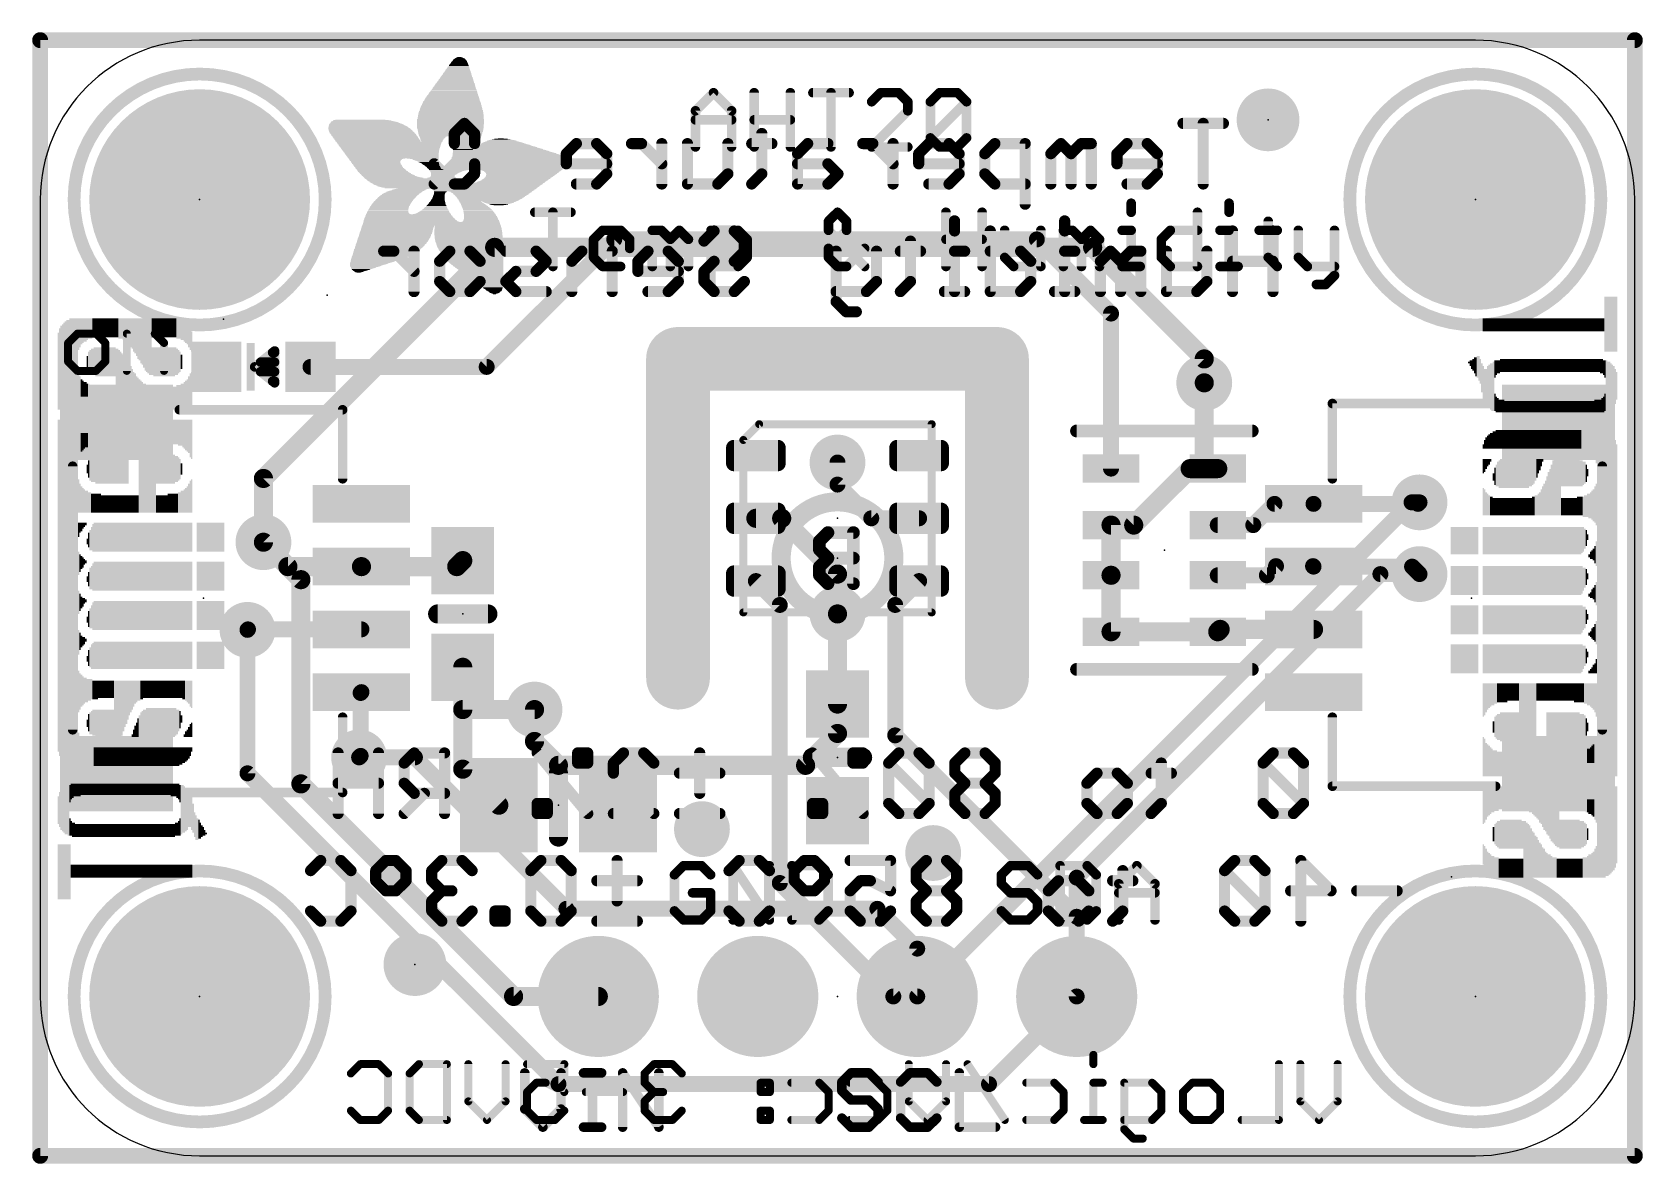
# Model space of a CAD drawing. Extents: x -0.1 to 25.5, y -0.1 to 17.9.
import ezdxf

# ---------------------------------------------------------------- set-up
doc = ezdxf.new("R2010")
doc.units = 0
for name, color, linetype in [('1', 12, 'CONTINUOUS'), ('16', 5, 'CONTINUOUS'), ('17', 110, 'CONTINUOUS'), ('18', 110, 'CONTINUOUS'), ('20', 53, 'CONTINUOUS'), ('21', 40, 'CONTINUOUS'), ('22', 6, 'CONTINUOUS'), ('23', 53, 'CONTINUOUS'), ('24', 53, 'CONTINUOUS')]:
    doc.layers.add(name, color=color, linetype=linetype)

# ---------------------------------------------------------------- blocks, each defined once
blk = doc.blocks.new('RECT')
blk.add_solid([(-0.5, -0.5), (0.5, -0.5), (-0.5, 0.5), (0.5, 0.5)])
blk = doc.blocks.new('PIE')
at = {"const_width": 0.5}
blk.add_lwpolyline([(0, -0.25, 1), (0, 0.25, 1), (0, -0.25)], format="xyb", dxfattribs=at)
blk = doc.blocks.new('ROUNDP')
at = {"const_width": 0.5}
blk.add_lwpolyline([(0, -0.25, 1), (0, 0.25, 1), (0, -0.25)], format="xyb", dxfattribs=at)
blk = doc.blocks.new('RECT152000X80000R50')
at = {"const_width": 0.125}
blk.add_lwpolyline([(0.4125, -0.125), (0.4125, 0.125, 0.4142), (0.35, 0.1875), (-0.35, 0.1875, 0.4142), (-0.4125, 0.125), (-0.4125, -0.125, 0.4142), (-0.35, -0.1875), (0.35, -0.1875, 0.4142)], format="xyb", close=True, dxfattribs=at)
blk.add_solid([(-0.3754, -0.1504), (0.3754, -0.1504), (-0.3754, 0.1504), (0.3754, 0.1504)])
blk = doc.blocks.new('ROUNDV')
at = {"const_width": 0.5}
blk.add_lwpolyline([(0, -0.25, 1), (0, 0.25, 1), (0, -0.25)], format="xyb", dxfattribs=at)

msp = doc.modelspace()

# ---------------------------------------------------------------- linework, layer by layer
at = {"layer": '1'}
for points, const_width in [([(0, 17.78), (25.4, 17.78)], 0.254), ([(0, 0), (0, 17.78)], 0.254), ([(25.4, 17.78), (25.4, 0)], 0.254), ([(7.112, 12.573), (9.144, 14.605)], 0.254), ([(9.144, 14.605), (15.875, 14.605)], 0.254), ([(15.875, 14.605), (17.057, 13.423)], 0.254), ([(17.057, 13.423), (17.057, 10.952)], 0.254), ([(4.306, 12.573), (7.112, 12.573)], 0.254), ([(18.542, 12.319), (18.542, 10.952)], 0.3048), ([(12.7, 11.049), (12.7, 10.698)], 0.254), ([(18.318, 10.952), (17.418, 10.052)], 0.3048), ([(18.542, 10.952), (18.318, 10.952)], 0.3048), ([(18.757, 10.952), (18.542, 10.952)], 0.3048), ([(13.238, 10.16), (12.7, 10.698)], 0.254), ([(21.947, 10.39), (21.971, 10.414)], 0.254), ([(11.4, 10.16), (11.811, 10.16)], 0.3048), ([(11.811, 10.16), (12.7, 9.271)], 0.3048), ([(14, 10.16), (13.238, 10.16)], 0.254), ([(19.323, 10.052), (19.661, 10.39)], 0.254), ([(19.661, 10.39), (20.2825, 10.39)], 0.254), ([(20.2825, 10.39), (21.947, 10.39)], 0.254), ([(17.057, 10.052), (17.057, 9.252)], 0.3048), ([(17.418, 10.052), (17.057, 10.052)], 0.3048), ([(18.757, 10.052), (19.323, 10.052)], 0.254), ([(3.945, 9.39), (3.556, 9.779)], 0.3048), ([(5.1175, 9.39), (3.945, 9.39)], 0.3048), ([(5.1175, 9.39), (6.635, 9.39)], 0.3048), ([(6.635, 9.39), (6.731, 9.486)], 0.3048), ([(19.539, 9.252), (19.685, 9.398)], 0.254), ([(19.685, 9.398), (20.2745, 9.398)], 0.254), ([(20.2745, 9.398), (20.2825, 9.39)], 0.254), ([(20.2825, 9.39), (21.852, 9.39)], 0.254), ([(21.852, 9.39), (21.971, 9.271)], 0.254), ([(11.4, 9.16), (11.781, 8.779)], 0.254), ([(12.7, 9.271), (12.7, 8.636)], 0.3048), ([(14, 9.16), (13.619, 8.779)], 0.254), ([(17.057, 9.252), (17.057, 8.352)], 0.3048), ([(18.757, 9.252), (19.539, 9.252)], 0.254), ([(11.781, 8.779), (11.781, 4.348)], 0.254), ([(12.7, 8.636), (12.7, 7.2)], 0.3048), ([(13.619, 8.779), (13.619, 6.701)], 0.254), ([(3.31, 8.39), (3.302, 8.382)], 0.254), ([(5.1175, 8.39), (3.31, 8.39)], 0.254), ([(17.057, 8.352), (18.757, 8.352)], 0.3048), ([(18.795, 8.39), (18.757, 8.352)], 0.3048), ([(20.2825, 8.39), (18.795, 8.39)], 0.3048), ([(6.731, 7.786), (6.731, 6.162)], 0.3048), ([(6.731, 7.786), (6.731, 7.112)], 0.3048), ([(5.1175, 7.39), (5.104, 7.3765)], 0.254), ([(5.104, 7.3765), (5.104, 6.374)], 0.254), ([(6.731, 7.112), (7.874, 7.112)], 0.3048), ([(13.619, 6.701), (16.51, 3.81)], 0.254), ([(5.08, 6.35), (5.104, 6.374)], 0.254), ([(6.731, 6.162), (7.305, 5.588)], 0.3048), ([(13.589, 2.54), (11.781, 4.348)], 0.254), ([(16.51, 3.81), (16.51, 2.54)], 0.254), ([(13.589, 2.54), (13.97, 2.54)], 0.254), ([(25.4, 0), (0, 0)], 0.254)]:
    msp.add_lwpolyline(points, dxfattribs=dict(at, const_width=const_width))
for points, const_width in [([(0, 17.8435, 1), (0, 17.7165)], 0.127), ([(0.0635, 17.78, 1), (-0.0635, 17.78)], 0.127), ([(25.4635, 17.78, 1), (25.3365, 17.78)], 0.127), ([(25.4, 17.7165, 1), (25.4, 17.8435)], 0.127), ([(9.144, 14.6685, 1), (9.144, 14.5415)], 0.127), ([(9.1889, 14.5601, 1), (9.0991, 14.6499)], 0.127), ([(15.9199, 14.6499, 1), (15.8301, 14.5601)], 0.127), ([(15.875, 14.5415, 1), (15.875, 14.6685)], 0.127), ([(17.1205, 13.423, 1), (16.9935, 13.423)], 0.127), ([(17.0121, 13.3781, 1), (17.1019, 13.4679)], 0.127), ([(4.306, 12.6365, 1), (4.306, 12.5095)], 0.127), ([(7.0671, 12.6179, 1), (7.1569, 12.5281)], 0.127), ([(7.112, 12.5095, 1), (7.112, 12.6365)], 0.127), ([(18.6182, 12.319, 1), (18.4658, 12.319)], 0.1524), ([(12.7635, 11.049, 1), (12.6365, 11.049)], 0.127), ([(18.318, 11.0282, 1), (18.318, 10.8758)], 0.1524), ([(18.3719, 10.8981, 1), (18.2641, 11.0059)], 0.1524), ([(18.542, 11.0282, 1), (18.542, 10.8758)], 0.1524), ([(18.542, 10.8758, 1), (18.542, 11.0282)], 0.1524), ([(18.757, 10.8758, 1), (18.757, 11.0282)], 0.1524), ([(12.7449, 10.7429, 1), (12.6551, 10.6531)], 0.127), ([(16.9935, 10.952, 1), (17.1205, 10.952)], 0.127), ([(18.4658, 10.952, 1), (18.6182, 10.952)], 0.1524), ([(12.6365, 10.698, 1), (12.7635, 10.698)], 0.127), ([(22.0159, 10.3691, 1), (21.9261, 10.4589)], 0.127), ([(11.4, 10.2362, 1), (11.4, 10.0838)], 0.1524), ([(11.8649, 10.2139, 1), (11.7571, 10.1061)], 0.1524), ([(11.811, 10.0838, 1), (11.811, 10.2362)], 0.1524), ([(13.238, 10.2235, 1), (13.238, 10.0965)], 0.127), ([(13.1931, 10.1151, 1), (13.2829, 10.2049)], 0.127), ([(14, 10.0965, 1), (14, 10.2235)], 0.127), ([(19.661, 10.4535, 1), (19.661, 10.3265)], 0.127), ([(19.7059, 10.3451, 1), (19.6161, 10.4349)], 0.127), ([(20.2825, 10.4535, 1), (20.2825, 10.3265)], 0.127), ([(20.2825, 10.3265, 1), (20.2825, 10.4535)], 0.127), ([(21.9021, 10.4349, 1), (21.9919, 10.3451)], 0.127), ([(21.947, 10.3265, 1), (21.947, 10.4535)], 0.127), ([(17.1332, 10.052, 1), (16.9808, 10.052)], 0.1524), ([(17.057, 10.1282, 1), (17.057, 9.9758)], 0.1524), ([(17.3641, 10.1059, 1), (17.4719, 9.9981)], 0.1524), ([(17.418, 9.9758, 1), (17.418, 10.1282)], 0.1524), ([(18.757, 10.1155, 1), (18.757, 9.9885)], 0.127), ([(19.2781, 10.0969, 1), (19.3679, 10.0071)], 0.127), ([(19.323, 9.9885, 1), (19.323, 10.1155)], 0.127), ([(3.6099, 9.8329, 1), (3.5021, 9.7251)], 0.1524), ([(3.945, 9.4662, 1), (3.945, 9.3138)], 0.1524), ([(3.8911, 9.3361, 1), (3.9989, 9.4439)], 0.1524), ([(5.1175, 9.4662, 1), (5.1175, 9.3138)], 0.1524), ([(5.1175, 9.3138, 1), (5.1175, 9.4662)], 0.1524), ([(6.5811, 9.4439, 1), (6.6889, 9.3361)], 0.1524), ([(6.635, 9.3138, 1), (6.635, 9.4662)], 0.1524), ([(6.7849, 9.4321, 1), (6.6771, 9.5399)], 0.1524), ([(19.685, 9.4615, 1), (19.685, 9.3345)], 0.127), ([(19.7299, 9.3531, 1), (19.6401, 9.4429)], 0.127), ([(20.3194, 9.4429, 1), (20.2296, 9.3531)], 0.127), ([(20.2825, 9.4535, 1), (20.2825, 9.3265)], 0.127), ([(20.2376, 9.3451, 1), (20.3274, 9.4349)], 0.127), ([(20.2745, 9.3345, 1), (20.2745, 9.4615)], 0.127), ([(21.8969, 9.4349, 1), (21.8071, 9.3451)], 0.127), ([(21.852, 9.3265, 1), (21.852, 9.4535)], 0.127), ([(11.4449, 9.2049, 1), (11.3551, 9.1151)], 0.127), ([(12.7762, 9.271, 1), (12.6238, 9.271)], 0.1524), ([(12.6461, 9.2171, 1), (12.7539, 9.3249)], 0.1524), ([(14.0449, 9.1151, 1), (13.9551, 9.2049)], 0.127), ([(17.1332, 9.252, 1), (16.9808, 9.252)], 0.1524), ([(16.9808, 9.252, 1), (17.1332, 9.252)], 0.1524), ([(18.757, 9.3155, 1), (18.757, 9.1885)], 0.127), ([(19.4941, 9.2969, 1), (19.5839, 9.2071)], 0.127), ([(19.539, 9.1885, 1), (19.539, 9.3155)], 0.127), ([(21.9261, 9.2261, 1), (22.0159, 9.3159)], 0.127), ([(11.8445, 8.779, 1), (11.7175, 8.779)], 0.127), ([(11.7361, 8.7341, 1), (11.8259, 8.8239)], 0.127), ([(12.7762, 8.636, 1), (12.6238, 8.636)], 0.1524), ([(13.6825, 8.779, 1), (13.5555, 8.779)], 0.127), ([(13.5741, 8.8239, 1), (13.6639, 8.7341)], 0.127), ([(3.2571, 8.4269, 1), (3.3469, 8.3371)], 0.127), ([(3.31, 8.4535, 1), (3.31, 8.3265)], 0.127), ([(3.3549, 8.3451, 1), (3.2651, 8.4349)], 0.127), ([(5.1175, 8.3265, 1), (5.1175, 8.4535)], 0.127), ([(12.6238, 8.636, 1), (12.7762, 8.636)], 0.1524), ([(17.057, 8.4282, 1), (17.057, 8.2758)], 0.1524), ([(18.7031, 8.4059, 1), (18.8109, 8.2981)], 0.1524), ([(18.795, 8.4662, 1), (18.795, 8.3138)], 0.1524), ([(18.8489, 8.3361, 1), (18.7411, 8.4439)], 0.1524), ([(18.757, 8.2758, 1), (18.757, 8.4282)], 0.1524), ([(20.2825, 8.3138, 1), (20.2825, 8.4662)], 0.1524), ([(16.9808, 8.352, 1), (17.1332, 8.352)], 0.1524), ([(6.8072, 7.786, 1), (6.6548, 7.786)], 0.1524), ([(6.8072, 7.786, 1), (6.6548, 7.786)], 0.1524), ([(5.1675, 7.3765, 1), (5.0405, 7.3765)], 0.127), ([(5.0591, 7.4214, 1), (5.1489, 7.3316)], 0.127), ([(5.1624, 7.3451, 1), (5.0726, 7.4349)], 0.127), ([(6.731, 7.1882, 1), (6.731, 7.0358)], 0.1524), ([(6.6548, 7.112, 1), (6.8072, 7.112)], 0.1524), ([(7.874, 7.0358, 1), (7.874, 7.1882)], 0.1524), ([(12.6238, 7.2, 1), (12.7762, 7.2)], 0.1524), ([(13.6639, 6.7459, 1), (13.5741, 6.6561)], 0.127), ([(13.5555, 6.701, 1), (13.6825, 6.701)], 0.127), ([(5.0351, 6.3949, 1), (5.1249, 6.3051)], 0.127), ([(5.0405, 6.374, 1), (5.1675, 6.374)], 0.127), ([(5.1489, 6.3291, 1), (5.0591, 6.4189)], 0.127), ([(6.7849, 6.2159, 1), (6.6771, 6.1081)], 0.1524), ([(6.6548, 6.162, 1), (6.8072, 6.162)], 0.1524), ([(7.2511, 5.5341, 1), (7.3589, 5.6419)], 0.1524), ([(11.8259, 4.3929, 1), (11.7361, 4.3031)], 0.127), ([(11.7175, 4.348, 1), (11.8445, 4.348)], 0.127), ([(16.5735, 3.81, 1), (16.4465, 3.81)], 0.127), ([(16.4651, 3.7651, 1), (16.5549, 3.8549)], 0.127), ([(13.589, 2.6035, 1), (13.589, 2.4765)], 0.127), ([(13.5441, 2.4951, 1), (13.6339, 2.5849)], 0.127), ([(13.97, 2.4765, 1), (13.97, 2.6035)], 0.127), ([(16.4465, 2.54, 1), (16.5735, 2.54)], 0.127), ([(0, 0.0635, 1), (0, -0.0635)], 0.127), ([(-0.0635, 0, 1), (0.0635, 0)], 0.127), ([(25.3365, 0, 1), (25.4635, 0)], 0.127), ([(25.4, -0.0635, 1), (25.4, 0.0635)], 0.127)]:
    msp.add_lwpolyline(points, format="xyb", dxfattribs=dict(at, const_width=const_width))
at = {"layer": '16'}
for points, const_width in [([(0, 17.78), (25.4, 17.78)], 0.254), ([(0, 0), (0, 17.78)], 0.254), ([(25.4, 17.78), (25.4, 0)], 0.254), ([(3.556, 10.795), (7.239, 14.478)], 0.3048), ([(7.239, 14.478), (16.764, 14.478)], 0.3048), ([(16.764, 14.478), (18.542, 12.7)], 0.3048), ([(18.542, 12.7), (18.542, 12.319)], 0.3048), ([(3.556, 9.779), (3.556, 10.795)], 0.3048), ([(21.844, 10.414), (13.97, 2.54)], 0.254), ([(21.971, 10.414), (21.844, 10.414)], 0.254), ([(3.556, 9.779), (4.1529, 9.1821)], 0.3048), ([(4.1529, 9.1821), (4.1529, 5.9276)], 0.3048), ([(21.3476, 9.271), (16.51, 4.4334)], 0.254), ([(21.971, 9.271), (21.3476, 9.271)], 0.254), ([(12.7, 6.731), (12.7, 8.636)], 0.3048), ([(3.302, 8.382), (3.302, 6.096)], 0.254), ([(7.874, 7.112), (7.874, 6.604)], 0.3048), ([(8.255, 6.223), (7.874, 6.604)], 0.3048), ([(12.192, 6.223), (12.7, 6.731)], 0.3048), ([(5.969, 6.35), (5.08, 6.35)], 0.254), ([(8.382, 3.937), (5.969, 6.35)], 0.254), ([(3.302, 6.096), (8.255, 1.143)], 0.254), ([(8.255, 6.223), (12.192, 6.223)], 0.3048), ([(4.1529, 5.9276), (7.5405, 2.54)], 0.3048), ([(16.51, 4.4334), (16.51, 2.54)], 0.254), ([(8.382, 3.937), (13.335, 3.937)], 0.254), ([(13.335, 3.937), (13.97, 3.302)], 0.254), ([(13.97, 3.302), (13.97, 2.54)], 0.254), ([(7.5405, 2.54), (8.89, 2.54)], 0.3048), ([(15.113, 1.143), (16.51, 2.54)], 0.254), ([(8.255, 1.143), (15.113, 1.143)], 0.254), ([(25.4, 0), (0, 0)], 0.254)]:
    msp.add_lwpolyline(points, dxfattribs=dict(at, const_width=const_width))
for points, const_width in [([(0, 17.8435, 1), (0, 17.7165)], 0.127), ([(0.0635, 17.78, 1), (-0.0635, 17.78)], 0.127), ([(25.4635, 17.78, 1), (25.3365, 17.78)], 0.127), ([(25.4, 17.7165, 1), (25.4, 17.8435)], 0.127), ([(7.239, 14.5542, 1), (7.239, 14.4018)], 0.1524), ([(7.2929, 14.4241, 1), (7.1851, 14.5319)], 0.1524), ([(16.8179, 14.5319, 1), (16.7101, 14.4241)], 0.1524), ([(16.764, 14.4018, 1), (16.764, 14.5542)], 0.1524), ([(18.6182, 12.7, 1), (18.4658, 12.7)], 0.1524), ([(18.4881, 12.6461, 1), (18.5959, 12.7539)], 0.1524), ([(18.4658, 12.319, 1), (18.6182, 12.319)], 0.1524), ([(3.6322, 10.795, 1), (3.4798, 10.795)], 0.1524), ([(3.5021, 10.8489, 1), (3.6099, 10.7411)], 0.1524), ([(21.844, 10.4775, 1), (21.844, 10.3505)], 0.127), ([(21.8889, 10.3691, 1), (21.7991, 10.4589)], 0.127), ([(21.971, 10.3505, 1), (21.971, 10.4775)], 0.127), ([(3.6099, 9.8329, 1), (3.5021, 9.7251)], 0.1524), ([(3.4798, 9.779, 1), (3.6322, 9.779)], 0.1524), ([(4.2291, 9.1821, 1), (4.0767, 9.1821)], 0.1524), ([(4.099, 9.1282, 1), (4.2068, 9.236)], 0.1524), ([(21.3476, 9.3345, 1), (21.3476, 9.2075)], 0.127), ([(21.3925, 9.2261, 1), (21.3027, 9.3159)], 0.127), ([(21.971, 9.2075, 1), (21.971, 9.3345)], 0.127), ([(12.7762, 8.636, 1), (12.6238, 8.636)], 0.1524), ([(3.3655, 8.382, 1), (3.2385, 8.382)], 0.127), ([(7.9502, 7.112, 1), (7.7978, 7.112)], 0.1524), ([(7.9279, 6.6579, 1), (7.8201, 6.5501)], 0.1524), ([(7.7978, 6.604, 1), (7.9502, 6.604)], 0.1524), ([(12.6238, 6.731, 1), (12.7762, 6.731)], 0.1524), ([(12.7539, 6.6771, 1), (12.6461, 6.7849)], 0.1524), ([(5.08, 6.4135, 1), (5.08, 6.2865)], 0.127), ([(6.0139, 6.3949, 1), (5.9241, 6.3051)], 0.127), ([(5.969, 6.2865, 1), (5.969, 6.4135)], 0.127), ([(3.3469, 6.1409, 1), (3.2571, 6.0511)], 0.127), ([(3.2385, 6.096, 1), (3.3655, 6.096)], 0.127), ([(8.255, 6.2992, 1), (8.255, 6.1468)], 0.1524), ([(8.2011, 6.1691, 1), (8.3089, 6.2769)], 0.1524), ([(12.1381, 6.2769, 1), (12.2459, 6.1691)], 0.1524), ([(12.192, 6.1468, 1), (12.192, 6.2992)], 0.1524), ([(4.2068, 5.9815, 1), (4.099, 5.8737)], 0.1524), ([(4.0767, 5.9276, 1), (4.2291, 5.9276)], 0.1524), ([(16.5735, 4.4334, 1), (16.4465, 4.4334)], 0.127), ([(16.4651, 4.4783, 1), (16.5549, 4.3885)], 0.127), ([(8.382, 4.0005, 1), (8.382, 3.8735)], 0.127), ([(8.3371, 3.8921, 1), (8.4269, 3.9819)], 0.127), ([(13.3799, 3.9819, 1), (13.2901, 3.8921)], 0.127), ([(13.335, 3.8735, 1), (13.335, 4.0005)], 0.127), ([(14.0335, 3.302, 1), (13.9065, 3.302)], 0.127), ([(13.9251, 3.2571, 1), (14.0149, 3.3469)], 0.127), ([(7.5405, 2.6162, 1), (7.5405, 2.4638)], 0.1524), ([(7.4866, 2.4861, 1), (7.5944, 2.5939)], 0.1524), ([(8.89, 2.4638, 1), (8.89, 2.6162)], 0.1524), ([(13.9251, 2.5849, 1), (14.0149, 2.4951)], 0.127), ([(13.9065, 2.54, 1), (14.0335, 2.54)], 0.127), ([(16.4465, 2.54, 1), (16.5735, 2.54)], 0.127), ([(16.5549, 2.4951, 1), (16.4651, 2.5849)], 0.127), ([(8.255, 1.2065, 1), (8.255, 1.0795)], 0.127), ([(8.2101, 1.0981, 1), (8.2999, 1.1879)], 0.127), ([(15.0681, 1.1879, 1), (15.1579, 1.0981)], 0.127), ([(15.113, 1.0795, 1), (15.113, 1.2065)], 0.127), ([(0, 0.0635, 1), (0, -0.0635)], 0.127), ([(-0.0635, 0, 1), (0.0635, 0)], 0.127), ([(25.3365, 0, 1), (25.4635, 0)], 0.127), ([(25.4, -0.0635, 1), (25.4, 0.0635)], 0.127)]:
    msp.add_lwpolyline(points, format="xyb", dxfattribs=dict(at, const_width=const_width))
at = {"layer": '20'}
for p, q in [((22.86, 17.78), (2.54, 17.78)), ((0, 15.24), (0, 2.54)), ((25.4, 2.54), (25.4, 15.24)), ((2.54, 0), (22.86, 0))]:
    msp.add_line(p, q, dxfattribs=at)
at = {"layer": '20', "const_width": 1.016}
for points in [[(10.16, 7.62), (10.16, 12.7)], [(10.16, 12.7), (15.24, 12.7)], [(15.24, 12.7), (15.24, 7.62)]]:
    msp.add_lwpolyline(points, dxfattribs=at)
at = {"layer": '20', "const_width": 0.508}
for points in [[(10.414, 12.7, 1), (9.906, 12.7)], [(10.16, 12.954, 1), (10.16, 12.446)], [(15.494, 12.7, 1), (14.986, 12.7)], [(15.24, 12.446, 1), (15.24, 12.954)], [(9.906, 7.62, 1), (10.414, 7.62)], [(14.986, 7.62, 1), (15.494, 7.62)]]:
    msp.add_lwpolyline(points, format="xyb", dxfattribs=at)
at = {"layer": '20'}
for centre, start, end in [((2.54, 15.24), 90, 180), ((22.86, 15.24), 0, 90), ((2.54, 2.54), 180, 270), ((22.86, 2.54), 270, 0)]:
    msp.add_arc(centre, 2.54, start, end, dxfattribs=at)
at = {"layer": '21'}
for points, const_width in [([(2.54, 13.24, 1), (2.54, 17.24, 1), (2.54, 13.24)], 0.2032), ([(22.86, 13.24, 1), (22.86, 17.24, 1), (22.86, 13.24)], 0.2032), ([(10.7525, 16.9695, 1), (10.6986, 16.9156)], 0.0762), ([(10.7525, 16.9156, 1), (10.6986, 16.9695)], 0.0762), ([(11.411, 16.9425, 1), (11.3348, 16.9425)], 0.0762), ([(11.9872, 16.9425, 1), (11.911, 16.9425)], 0.0762), ([(12.3084, 16.9806, 1), (12.3084, 16.9044)], 0.0762), ([(12.6347, 16.9425, 1), (12.5585, 16.9425)], 0.0762), ([(12.8847, 16.9044, 1), (12.8847, 16.9806)], 0.0762), ([(13.388, 16.9806, 1), (13.388, 16.9044)], 0.0762), ([(13.415, 16.9156, 1), (13.3611, 16.9695)], 0.0762), ([(13.7031, 16.9695, 1), (13.6492, 16.9156)], 0.0762), ([(13.6761, 16.9044, 1), (13.6761, 16.9806)], 0.0762), ([(14.3235, 16.9806, 1), (14.3235, 16.9044)], 0.0762), ([(14.3505, 16.9156, 1), (14.2966, 16.9695)], 0.0762), ([(14.6386, 16.9695, 1), (14.5847, 16.9156)], 0.0762), ([(14.6116, 16.9044, 1), (14.6116, 16.9806)], 0.0762), ([(10.4755, 16.6544, 1), (10.3993, 16.6544)], 0.0762), ([(10.4105, 16.6814, 1), (10.4643, 16.6275)], 0.0762), ([(11.0517, 16.6544, 1), (10.9755, 16.6544)], 0.0762), ([(10.9867, 16.6275, 1), (11.0406, 16.6814)], 0.0762), ([(13.217, 16.8254, 1), (13.2709, 16.7715)], 0.0762), ([(13.8583, 16.7985, 1), (13.7821, 16.7985)], 0.0762), ([(13.7821, 16.6544, 1), (13.8583, 16.6544)], 0.0762), ([(13.7932, 16.7715, 1), (13.8471, 16.8254)], 0.0762), ([(13.8471, 16.6275, 1), (13.7932, 16.6814)], 0.0762), ([(14.1525, 16.8254, 1), (14.2064, 16.7715)], 0.0762), ([(14.2176, 16.7985, 1), (14.1414, 16.7985)], 0.0762), ([(14.7938, 16.7985, 1), (14.7176, 16.7985)], 0.0762), ([(14.7826, 16.7715, 1), (14.7288, 16.8254)], 0.0762), ([(14.7288, 16.7715, 1), (14.7826, 16.8254)], 0.0762), ([(10.4374, 16.5485, 1), (10.4374, 16.4723)], 0.0762), ([(11.0136, 16.4723, 1), (11.0136, 16.5485)], 0.0762), ([(11.3729, 16.5485, 1), (11.3729, 16.4723)], 0.0762), ([(11.9491, 16.4723, 1), (11.9491, 16.5485)], 0.0762), ([(14.2064, 16.2492, 1), (14.1525, 16.1953)], 0.0762), ([(14.1525, 16.2492, 1), (14.2064, 16.1953)], 0.0762), ([(14.1414, 16.2223, 1), (14.2176, 16.2223)], 0.0762), ([(14.7176, 16.2223, 1), (14.7938, 16.2223)], 0.0762), ([(14.7826, 16.1953, 1), (14.7288, 16.2492)], 0.0762), ([(10.3993, 16.0782, 1), (10.4755, 16.0782)], 0.0762), ([(10.9755, 16.0782, 1), (11.0517, 16.0782)], 0.0762), ([(11.3348, 16.0782, 1), (11.411, 16.0782)], 0.0762), ([(11.911, 16.0782, 1), (11.9872, 16.0782)], 0.0762), ([(12.5585, 16.0782, 1), (12.6347, 16.0782)], 0.0762), ([(13.244, 16.1163, 1), (13.244, 16.0401)], 0.0762), ([(13.217, 16.1051, 1), (13.2709, 16.0513)], 0.0762), ([(13.8202, 16.0401, 1), (13.8202, 16.1163)], 0.0762), ([(14.3235, 16.1163, 1), (14.3235, 16.0401)], 0.0762), ([(14.2966, 16.0513, 1), (14.3505, 16.1051)], 0.0762), ([(14.5847, 16.1051, 1), (14.6386, 16.0513)], 0.0762), ([(14.6116, 16.0401, 1), (14.6116, 16.1163)], 0.0762), ([(17.4159, 15.1816, 1), (17.3397, 15.1816)], 0.0762), ([(18.9751, 15.1816, 1), (18.8989, 15.1816)], 0.0762), ([(7.8786, 15.0756, 1), (7.8786, 14.9994)], 0.0762), ([(8.2048, 15.0375, 1), (8.1286, 15.0375)], 0.0762), ([(8.4548, 14.9994, 1), (8.4548, 15.0756)], 0.0762), ([(12.5292, 14.9204, 1), (12.5831, 14.8665)], 0.0762), ([(12.5943, 14.8935, 1), (12.5181, 14.8935)], 0.0762), ([(12.7272, 15.0645, 1), (12.6733, 15.0106)], 0.0762), ([(12.7272, 15.0106, 1), (12.6733, 15.0645)], 0.0762), ([(12.8824, 14.8935, 1), (12.8062, 14.8935)], 0.0762), ([(12.8173, 14.8665, 1), (12.8712, 14.9204)], 0.0762), ([(14.4653, 15.0375, 1), (14.3891, 15.0375)], 0.0762), ([(15.0415, 15.0375, 1), (14.9653, 15.0375)], 0.0762), ([(17.3397, 15.0375, 1), (17.4159, 15.0375)], 0.0762), ([(18.4718, 15.0375, 1), (18.3956, 15.0375)], 0.0762), ([(18.8989, 15.0375, 1), (18.9751, 15.0375)], 0.0762), ([(19.5988, 14.8935, 1), (19.5226, 14.8935)], 0.0762), ([(8.7871, 14.6323, 1), (8.841, 14.5784)], 0.0762), ([(8.8522, 14.6054, 1), (8.776, 14.6054)], 0.0762), ([(8.9581, 14.7875, 1), (8.9581, 14.7113)], 0.0762), ([(8.9851, 14.7225, 1), (8.9312, 14.7764)], 0.0762), ([(9.2732, 14.7764, 1), (9.2193, 14.7225)], 0.0762), ([(9.2463, 14.7113, 1), (9.2463, 14.7875)], 0.0762), ([(9.4284, 14.6054, 1), (9.3522, 14.6054)], 0.0762), ([(9.3634, 14.5784, 1), (9.4173, 14.6323)], 0.0762), ([(9.7877, 14.7494, 1), (9.7115, 14.7494)], 0.0762), ([(9.7496, 14.7875, 1), (9.7496, 14.7113)], 0.0762), ([(9.9206, 14.7764, 1), (9.8667, 14.7225)], 0.0762), ([(9.8937, 14.7113, 1), (9.8937, 14.7875)], 0.0762), ([(10.0758, 14.6054, 1), (9.9996, 14.6054)], 0.0762), ([(10.0108, 14.6323, 1), (10.0647, 14.5784)], 0.0762), ([(10.0108, 14.5784, 1), (10.0647, 14.6323)], 0.0762), ([(10.2087, 14.7764, 1), (10.1548, 14.7225)], 0.0762), ([(10.2087, 14.7225, 1), (10.1548, 14.7764)], 0.0762), ([(10.3639, 14.6054, 1), (10.2877, 14.6054)], 0.0762), ([(10.2989, 14.5784, 1), (10.3528, 14.6323)], 0.0762), ([(10.7232, 14.7494, 1), (10.647, 14.7494)], 0.0762), ([(10.6851, 14.7875, 1), (10.6851, 14.7113)], 0.0762), ([(11.1442, 14.7764, 1), (11.0903, 14.7225)], 0.0762), ([(11.1173, 14.7113, 1), (11.1173, 14.7875)], 0.0762), ([(11.2994, 14.6054, 1), (11.2232, 14.6054)], 0.0762), ([(11.2344, 14.5784, 1), (11.2883, 14.6323)], 0.0762), ([(12.5831, 14.7764, 1), (12.5292, 14.7225)], 0.0762), ([(12.5181, 14.7494, 1), (12.5943, 14.7494)], 0.0762), ([(12.8062, 14.7494, 1), (12.8824, 14.7494)], 0.0762), ([(12.8712, 14.7225, 1), (12.8173, 14.7764)], 0.0762), ([(14.4272, 14.6435, 1), (14.4272, 14.5673)], 0.0762), ([(15.0034, 14.5673, 1), (15.0034, 14.6435)], 0.0762), ([(15.4008, 14.7494, 1), (15.3246, 14.7494)], 0.0762), ([(15.977, 14.7494, 1), (15.9008, 14.7494)], 0.0762), ([(16.3363, 14.7494, 1), (16.2601, 14.7494)], 0.0762), ([(16.2982, 14.7875, 1), (16.2982, 14.7113)], 0.0762), ([(16.4692, 14.7764, 1), (16.4153, 14.7225)], 0.0762), ([(16.4423, 14.7113, 1), (16.4423, 14.7875)], 0.0762), ([(16.6244, 14.6054, 1), (16.5482, 14.6054)], 0.0762), ([(16.5594, 14.6323, 1), (16.6133, 14.5784)], 0.0762), ([(16.5594, 14.5784, 1), (16.6133, 14.6323)], 0.0762), ([(16.7573, 14.7764, 1), (16.7035, 14.7225)], 0.0762), ([(16.7573, 14.7225, 1), (16.7035, 14.7764)], 0.0762), ([(16.9126, 14.6054, 1), (16.8364, 14.6054)], 0.0762), ([(16.8475, 14.5784, 1), (16.9014, 14.6323)], 0.0762), ([(17.2338, 14.7875, 1), (17.2338, 14.7113)], 0.0762), ([(17.4159, 14.7494, 1), (17.3397, 14.7494)], 0.0762), ([(17.3778, 14.7113, 1), (17.3778, 14.7875)], 0.0762), ([(17.8955, 14.6054, 1), (17.8193, 14.6054)], 0.0762), ([(17.8305, 14.6323, 1), (17.8844, 14.5784)], 0.0762), ([(18.0015, 14.7875, 1), (18.0015, 14.7113)], 0.0762), ([(18.0284, 14.7225, 1), (17.9745, 14.7764)], 0.0762), ([(18.4337, 14.7113, 1), (18.4337, 14.7875)], 0.0762), ([(18.793, 14.7875, 1), (18.793, 14.7113)], 0.0762), ([(18.9751, 14.7494, 1), (18.8989, 14.7494)], 0.0762), ([(18.937, 14.7113, 1), (18.937, 14.7875)], 0.0762), ([(19.4166, 14.7875, 1), (19.4166, 14.7113)], 0.0762), ([(19.7047, 14.7113, 1), (19.7047, 14.7875)], 0.0762), ([(20.0784, 14.7494, 1), (20.0022, 14.7494)], 0.0762), ([(20.6546, 14.7494, 1), (20.5784, 14.7494)], 0.0762), ([(8.841, 14.3442, 1), (8.7871, 14.2903)], 0.0762), ([(8.8141, 14.4994, 1), (8.8141, 14.4232)], 0.0762), ([(9.3522, 14.4613, 1), (9.4284, 14.4613)], 0.0762), ([(9.3903, 14.4232, 1), (9.3903, 14.4994)], 0.0762), ([(11.2883, 14.2903, 1), (11.2344, 14.3442)], 0.0762), ([(12.5292, 14.4883, 1), (12.5831, 14.4344)], 0.0762), ([(12.5831, 14.3442, 1), (12.5292, 14.2903)], 0.0762), ([(12.5943, 14.4613, 1), (12.5181, 14.4613)], 0.0762), ([(13.1593, 14.4344, 1), (13.1054, 14.4883)], 0.0762), ([(15.3897, 14.3442, 1), (15.3358, 14.2903)], 0.0762), ([(17.8844, 14.3442, 1), (17.8305, 14.2903)], 0.0762), ([(19.5876, 14.3442, 1), (19.5337, 14.2903)], 0.0762), ([(20.0672, 14.3442, 1), (20.0134, 14.2903)], 0.0762), ([(8.1286, 14.1732, 1), (8.2048, 14.1732)], 0.0762), ([(8.776, 14.3173, 1), (8.8522, 14.3173)], 0.0762), ([(8.9581, 14.2113, 1), (8.9581, 14.1351)], 0.0762), ([(8.9312, 14.1463, 1), (8.9851, 14.2001)], 0.0762), ([(9.2463, 14.1351, 1), (9.2463, 14.2113)], 0.0762), ([(9.7115, 14.1732, 1), (9.7877, 14.1732)], 0.0762), ([(9.9996, 14.1732, 1), (10.0758, 14.1732)], 0.0762), ([(10.2877, 14.1732, 1), (10.3639, 14.1732)], 0.0762), ([(10.6851, 14.2113, 1), (10.6851, 14.1351)], 0.0762), ([(11.0903, 14.2001, 1), (11.1442, 14.1463)], 0.0762), ([(11.1173, 14.1351, 1), (11.1173, 14.2113)], 0.0762), ([(11.2232, 14.3173, 1), (11.2994, 14.3173)], 0.0762), ([(12.5181, 14.3173, 1), (12.5943, 14.3173)], 0.0762), ([(12.7002, 14.2113, 1), (12.7002, 14.1351)], 0.0762), ([(12.6733, 14.1463, 1), (12.7272, 14.2001)], 0.0762), ([(12.8173, 14.2001, 1), (12.8712, 14.1463)], 0.0762), ([(12.8443, 14.1351, 1), (12.8443, 14.2113)], 0.0762), ([(13.1054, 14.1463, 1), (13.1593, 14.2001)], 0.0762), ([(14.3891, 14.1732, 1), (14.4653, 14.1732)], 0.0762), ([(14.9653, 14.1732, 1), (15.0415, 14.1732)], 0.0762), ([(15.3246, 14.3173, 1), (15.4008, 14.3173)], 0.0762), ([(15.5068, 14.2113, 1), (15.5068, 14.1351)], 0.0762), ([(15.4798, 14.1463, 1), (15.5337, 14.2001)], 0.0762), ([(15.9008, 14.1732, 1), (15.977, 14.1732)], 0.0762), ([(15.9389, 14.1351, 1), (15.9389, 14.2113)], 0.0762), ([(16.2601, 14.1732, 1), (16.3363, 14.1732)], 0.0762), ([(16.5482, 14.1732, 1), (16.6244, 14.1732)], 0.0762), ([(16.8364, 14.1732, 1), (16.9126, 14.1732)], 0.0762), ([(17.2338, 14.2113, 1), (17.2338, 14.1351)], 0.0762), ([(17.3397, 14.1732, 1), (17.4159, 14.1732)], 0.0762), ([(17.5219, 14.1351, 1), (17.5219, 14.2113)], 0.0762), ([(17.8193, 14.3173, 1), (17.8955, 14.3173)], 0.0762), ([(18.0015, 14.2113, 1), (18.0015, 14.1351)], 0.0762), ([(17.9745, 14.1463, 1), (18.0284, 14.2001)], 0.0762), ([(18.3956, 14.1732, 1), (18.4718, 14.1732)], 0.0762), ([(18.4337, 14.1351, 1), (18.4337, 14.2113)], 0.0762), ([(18.793, 14.2113, 1), (18.793, 14.1351)], 0.0762), ([(18.8989, 14.1732, 1), (18.9751, 14.1732)], 0.0762), ([(19.0811, 14.1351, 1), (19.0811, 14.2113)], 0.0762), ([(19.5226, 14.3173, 1), (19.5988, 14.3173)], 0.0762), ([(19.6778, 14.1463, 1), (19.7317, 14.2001)], 0.0762), ([(20.0022, 14.3173, 1), (20.0784, 14.3173)], 0.0762), ([(20.1844, 14.2113, 1), (20.1844, 14.1351)], 0.0762), ([(20.1574, 14.1463, 1), (20.2113, 14.2001)], 0.0762), ([(20.6165, 14.1351, 1), (20.6165, 14.2113)], 0.0762), ([(10.647, 13.8851, 1), (10.7232, 13.8851)], 0.0762), ([(20.3284, 13.9232, 1), (20.3284, 13.847)], 0.0762), ([(20.4455, 13.912, 1), (20.4994, 13.8581)], 0.0762), ([(20.4725, 13.847, 1), (20.4725, 13.9232)], 0.0762), ([(20.5784, 14.0291, 1), (20.6546, 14.0291)], 0.0762), ([(20.6435, 14.0022, 1), (20.5896, 14.0561)], 0.0762), ([(0.5928, 13.1344, 1), (0.5928, 13.0709)], 0.0635), ([(0.6152, 13.0802, 1), (0.5703, 13.1251)], 0.0635), ([(0.9118, 13.1251, 1), (0.8669, 13.0802)], 0.0635), ([(0.8894, 13.0709, 1), (0.8894, 13.1344)], 0.0635), ([(1.38, 13.1344, 1), (1.38, 13.0709)], 0.0635), ([(1.4118, 13.1027, 1), (1.3483, 13.1027)], 0.0635), ([(1.8473, 13.1251, 1), (1.8024, 13.0802)], 0.0635), ([(1.8249, 13.0709, 1), (1.8249, 13.1344)], 0.0635), ([(0.4763, 12.9544, 1), (0.4128, 12.9544)], 0.0635), ([(0.422, 12.9768, 1), (0.467, 12.9319)], 0.0635), ([(1.0694, 12.9544, 1), (1.0059, 12.9544)], 0.0635), ([(1.0152, 12.9319, 1), (1.0601, 12.9768)], 0.0635), ([(2.0049, 12.9544, 1), (1.9414, 12.9544)], 0.0635), ([(1.9507, 12.9319, 1), (1.9956, 12.9768)], 0.0635), ([(3.7021, 12.8397, 1), (3.7021, 12.7635)], 0.0762), ([(3.7719, 12.827, 1), (3.6957, 12.827)], 0.0762), ([(3.7576, 12.7972, 1), (3.71, 12.8568)], 0.0762), ([(3.7338, 12.7635, 1), (3.7338, 12.8397)], 0.0762), ([(0.467, 12.6802, 1), (0.422, 12.6353)], 0.0635), ([(0.4128, 12.6578, 1), (0.4763, 12.6578)], 0.0635), ([(0.5928, 12.5413, 1), (0.5928, 12.4778)], 0.0635), ([(0.8894, 12.4778, 1), (0.8894, 12.5413)], 0.0635), ([(1.0059, 12.6578, 1), (1.0694, 12.6578)], 0.0635), ([(1.0601, 12.6353, 1), (1.0152, 12.6802)], 0.0635), ([(3.4401, 12.6028, 1), (3.3925, 12.5432)], 0.0762), ([(3.3925, 12.6028, 1), (3.4401, 12.5432)], 0.0762), ([(3.5116, 12.6873, 1), (3.5116, 12.6111)], 0.0762), ([(3.5116, 12.5349, 1), (3.5116, 12.4587)], 0.0762), ([(3.7338, 12.6111, 1), (3.7338, 12.6873)], 0.0762), ([(3.7338, 12.4587, 1), (3.7338, 12.5349)], 0.0762), ([(0.5703, 12.487, 1), (0.6152, 12.532)], 0.0635), ([(0.8669, 12.532, 1), (0.9118, 12.487)], 0.0635), ([(1.3483, 12.5095, 1), (1.4118, 12.5095)], 0.0635), ([(1.9414, 12.5095, 1), (2.0049, 12.5095)], 0.0635), ([(3.7021, 12.3825, 1), (3.7021, 12.3063)], 0.0762), ([(3.6957, 12.319, 1), (3.7719, 12.319)], 0.0762), ([(3.71, 12.2892, 1), (3.7576, 12.3488)], 0.0762), ([(3.7338, 12.3063, 1), (3.7338, 12.3825)], 0.0762), ([(20.6206, 11.99, 1), (20.5444, 11.99)], 0.0762), ([(20.5825, 12.0281, 1), (20.5825, 11.9519)], 0.0762), ([(23.1825, 11.9519, 1), (23.1825, 12.0281)], 0.0762), ([(2.2175, 11.9281, 1), (2.2175, 11.8519)], 0.0762), ([(4.8556, 11.89, 1), (4.7794, 11.89)], 0.0762), ([(4.8175, 11.8519, 1), (4.8175, 11.9281)], 0.0762), ([(11.452, 11.6918, 1), (11.452, 11.6282)], 0.0635), ([(11.4745, 11.6375, 1), (11.4296, 11.6825)], 0.0635), ([(14.2318, 11.66, 1), (14.1683, 11.66)], 0.0635), ([(14.2, 11.6282, 1), (14.2, 11.6918)], 0.0635), ([(16.507, 11.6028, 1), (16.507, 11.5012)], 0.1016), ([(19.307, 11.5012, 1), (19.307, 11.6028)], 0.1016), ([(11.1775, 11.4304, 1), (11.2225, 11.3855)], 0.0635), ([(11.2318, 11.408, 1), (11.1683, 11.408)], 0.0635), ([(0.5556, 10.99, 1), (0.4794, 10.99)], 0.0762), ([(24.9206, 10.99, 1), (24.8444, 10.99)], 0.0762), ([(4.7794, 10.79, 1), (4.8556, 10.79)], 0.0762), ([(20.5444, 10.79, 1), (20.6206, 10.79)], 0.0762), ([(6.331, 8.7122, 1), (6.331, 8.5598)], 0.1524), ([(7.131, 8.5598, 1), (7.131, 8.7122)], 0.1524), ([(11.2, 8.6918, 1), (11.2, 8.6282)], 0.0635), ([(14.2, 8.6282, 1), (14.2, 8.6918)], 0.0635), ([(11.1683, 8.66, 1), (11.2318, 8.66)], 0.0635), ([(14.1683, 8.66, 1), (14.2318, 8.66)], 0.0635), ([(16.507, 7.8028, 1), (16.507, 7.7012)], 0.1016), ([(19.307, 7.7012, 1), (19.307, 7.8028)], 0.1016), ([(4.8556, 6.99, 1), (4.7794, 6.99)], 0.0762), ([(20.6206, 6.99, 1), (20.5444, 6.99)], 0.0762), ([(0.4794, 6.79, 1), (0.5556, 6.79)], 0.0762), ([(24.8444, 6.79, 1), (24.9206, 6.79)], 0.0762), ([(12.3, 6.4262, 1), (12.3, 6.2738)], 0.1524), ([(13.1, 6.2738, 1), (13.1, 6.4262)], 0.1524), ([(8.3312, 6.096, 1), (8.1788, 6.096)], 0.1524), ([(20.5825, 5.9281, 1), (20.5825, 5.8519)], 0.0762), ([(20.5444, 5.89, 1), (20.6206, 5.89)], 0.0762), ([(23.1825, 5.8519, 1), (23.1825, 5.9281)], 0.0762), ([(2.2175, 5.8281, 1), (2.2175, 5.7519)], 0.0762), ([(4.7794, 5.79, 1), (4.8556, 5.79)], 0.0762), ([(4.8175, 5.7519, 1), (4.8175, 5.8281)], 0.0762), ([(8.1788, 5.08, 1), (8.3312, 5.08)], 0.1524), ([(2.54, 0.54, 1), (2.54, 4.54, 1), (2.54, 0.54)], 0.2032), ([(10.247, 4.6616, 1), (10.247, 4.5854)], 0.0762), ([(10.2739, 4.5966, 1), (10.22, 4.6505)], 0.0762), ([(10.562, 4.6505, 1), (10.5081, 4.5966)], 0.0762), ([(10.5351, 4.5854, 1), (10.5351, 4.6616)], 0.0762), ([(11.0701, 4.6447, 1), (11.0067, 4.6024)], 0.0762), ([(11.0765, 4.6235, 1), (11.0003, 4.6235)], 0.0762), ([(11.6528, 4.6235, 1), (11.5766, 4.6235)], 0.0762), ([(12.0121, 4.6235, 1), (11.9359, 4.6235)], 0.0762), ([(11.974, 4.6616, 1), (11.974, 4.5854)], 0.0762), ([(12.4331, 4.6505, 1), (12.3792, 4.5966)], 0.0762), ([(12.4061, 4.5854, 1), (12.4061, 4.6616)], 0.0762), ([(15.454, 4.6616, 1), (15.454, 4.5854)], 0.0762), ([(15.4809, 4.5966, 1), (15.427, 4.6505)], 0.0762), ([(15.769, 4.6505, 1), (15.7151, 4.5966)], 0.0762), ([(15.7421, 4.5854, 1), (15.7421, 4.6616)], 0.0762), ([(16.2835, 4.6235, 1), (16.2073, 4.6235)], 0.0762), ([(16.2454, 4.6616, 1), (16.2454, 4.5854)], 0.0762), ([(16.7046, 4.6505, 1), (16.6507, 4.5966)], 0.0762), ([(16.6776, 4.5854, 1), (16.6776, 4.6616)], 0.0762), ([(17.496, 4.6505, 1), (17.4421, 4.5966)], 0.0762), ([(17.496, 4.5966, 1), (17.4421, 4.6505)], 0.0762), ([(22.86, 0.54, 1), (22.86, 4.54, 1), (22.86, 0.54)], 0.2032), ([(10.141, 4.4795, 1), (10.0648, 4.4795)], 0.0762), ([(10.076, 4.5064, 1), (10.1299, 4.4525)], 0.0762), ([(10.6522, 4.4525, 1), (10.7061, 4.5064)], 0.0762), ([(12.5883, 4.4795, 1), (12.5121, 4.4795)], 0.0762), ([(12.5232, 4.4525, 1), (12.5771, 4.5064)], 0.0762), ([(15.348, 4.4795, 1), (15.2718, 4.4795)], 0.0762), ([(15.283, 4.5064, 1), (15.3369, 4.4525)], 0.0762), ([(15.3369, 4.3624, 1), (15.283, 4.3085)], 0.0762), ([(15.2718, 4.3354, 1), (15.348, 4.3354)], 0.0762), ([(15.8592, 4.4525, 1), (15.9131, 4.5064)], 0.0762), ([(16.8598, 4.4795, 1), (16.7836, 4.4795)], 0.0762), ([(16.7947, 4.4525, 1), (16.8486, 4.5064)], 0.0762), ([(17.154, 4.3624, 1), (17.2079, 4.3085)], 0.0762), ([(17.2191, 4.3354, 1), (17.1429, 4.3354)], 0.0762), ([(17.7953, 4.3354, 1), (17.7191, 4.3354)], 0.0762), ([(17.7302, 4.3085, 1), (17.7841, 4.3624)], 0.0762), ([(10.391, 4.2295, 1), (10.391, 4.1533)], 0.0762), ([(10.7172, 4.1914, 1), (10.641, 4.1914)], 0.0762), ([(10.6791, 4.1533, 1), (10.6791, 4.2295)], 0.0762), ([(15.454, 4.2295, 1), (15.454, 4.1533)], 0.0762), ([(15.427, 4.1644, 1), (15.4809, 4.2183)], 0.0762), ([(15.769, 4.2183, 1), (15.7151, 4.1644)], 0.0762), ([(15.7421, 4.1533, 1), (15.7421, 4.2295)], 0.0762), ([(15.9242, 4.0473, 1), (15.848, 4.0473)], 0.0762), ([(15.8592, 4.0204, 1), (15.9131, 4.0743)], 0.0762), ([(17.181, 4.2295, 1), (17.181, 4.1533)], 0.0762), ([(17.7572, 4.1533, 1), (17.7572, 4.2295)], 0.0762), ([(10.1299, 3.9302, 1), (10.076, 3.8763)], 0.0762), ([(10.0648, 3.9033, 1), (10.141, 3.9033)], 0.0762), ([(10.641, 3.9033, 1), (10.7172, 3.9033)], 0.0762), ([(10.7061, 3.8763, 1), (10.6522, 3.9302)], 0.0762), ([(12.5121, 3.9033, 1), (12.5883, 3.9033)], 0.0762), ([(12.5771, 3.8763, 1), (12.5232, 3.9302)], 0.0762), ([(15.3369, 3.9302, 1), (15.283, 3.8763)], 0.0762), ([(15.848, 3.9033, 1), (15.9242, 3.9033)], 0.0762), ([(15.9131, 3.8763, 1), (15.8592, 3.9302)], 0.0762), ([(16.7836, 3.9033, 1), (16.8598, 3.9033)], 0.0762), ([(16.8486, 3.8763, 1), (16.7947, 3.9302)], 0.0762), ([(10.247, 3.7973, 1), (10.247, 3.7211)], 0.0762), ([(10.22, 3.7323, 1), (10.2739, 3.7861)], 0.0762), ([(10.5081, 3.7861, 1), (10.562, 3.7323)], 0.0762), ([(10.5351, 3.7211, 1), (10.5351, 3.7973)], 0.0762), ([(11.0003, 3.7592, 1), (11.0765, 3.7592)], 0.0762), ([(11.5766, 3.7592, 1), (11.6528, 3.7592)], 0.0762), ([(11.583, 3.7381, 1), (11.6464, 3.7803)], 0.0762), ([(11.974, 3.7973, 1), (11.974, 3.7211)], 0.0762), ([(11.9359, 3.7592, 1), (12.0121, 3.7592)], 0.0762), ([(12.3792, 3.7861, 1), (12.4331, 3.7323)], 0.0762), ([(12.4061, 3.7211, 1), (12.4061, 3.7973)], 0.0762), ([(15.454, 3.7973, 1), (15.454, 3.7211)], 0.0762), ([(15.427, 3.7323, 1), (15.4809, 3.7861)], 0.0762), ([(15.7151, 3.7861, 1), (15.769, 3.7323)], 0.0762), ([(15.7421, 3.7211, 1), (15.7421, 3.7973)], 0.0762), ([(16.2454, 3.7973, 1), (16.2454, 3.7211)], 0.0762), ([(16.2073, 3.7592, 1), (16.2835, 3.7592)], 0.0762), ([(16.6507, 3.7861, 1), (16.7046, 3.7323)], 0.0762), ([(16.6776, 3.7211, 1), (16.6776, 3.7973)], 0.0762), ([(17.1429, 3.7592, 1), (17.2191, 3.7592)], 0.0762), ([(17.7191, 3.7592, 1), (17.7953, 3.7592)], 0.0762), ([(7.7569, 1.3215, 1), (7.6807, 1.3215)], 0.0762), ([(8.3332, 1.3215, 1), (8.257, 1.3215)], 0.0762), ([(8.6544, 1.3596, 1), (8.6544, 1.2834)], 0.0762), ([(8.8365, 1.3215, 1), (8.7603, 1.3215)], 0.0762), ([(8.9425, 1.2834, 1), (8.9425, 1.3596)], 0.0762), ([(9.3097, 1.3427, 1), (9.2463, 1.3004)], 0.0762), ([(9.3161, 1.3215, 1), (9.2399, 1.3215)], 0.0762), ([(9.8924, 1.3215, 1), (9.8162, 1.3215)], 0.0762), ([(12.914, 1.3596, 1), (12.914, 1.2834)], 0.0762), ([(12.9409, 1.2946, 1), (12.887, 1.3485)], 0.0762), ([(13.229, 1.3485, 1), (13.1751, 1.2946)], 0.0762), ([(13.2021, 1.2834, 1), (13.2021, 1.3596)], 0.0762), ([(13.8495, 1.3596, 1), (13.8495, 1.2834)], 0.0762), ([(13.8764, 1.2946, 1), (13.8226, 1.3485)], 0.0762), ([(14.1646, 1.3485, 1), (14.1107, 1.2946)], 0.0762), ([(14.1376, 1.2834, 1), (14.1376, 1.3596)], 0.0762), ([(14.6791, 1.3215, 1), (14.6029, 1.3215)], 0.0762), ([(12.808, 1.1775, 1), (12.7318, 1.1775)], 0.0762), ([(12.743, 1.2044, 1), (12.7969, 1.1505)], 0.0762), ([(12.7969, 1.0604, 1), (12.743, 1.0065)], 0.0762), ([(12.7318, 1.0334, 1), (12.808, 1.0334)], 0.0762), ([(13.3192, 1.1505, 1), (13.3731, 1.2044)], 0.0762), ([(13.7435, 1.1775, 1), (13.6673, 1.1775)], 0.0762), ([(13.6785, 1.2044, 1), (13.7324, 1.1505)], 0.0762), ([(14.2547, 1.1505, 1), (14.3086, 1.2044)], 0.0762), ([(7.7458, 0.7723, 1), (7.6919, 0.7184)], 0.0762), ([(7.6807, 0.7453, 1), (7.7569, 0.7453)], 0.0762), ([(8.257, 0.7453, 1), (8.3332, 0.7453)], 0.0762), ([(8.322, 0.7184, 1), (8.2681, 0.7723)], 0.0762), ([(12.914, 0.9275, 1), (12.914, 0.8513)], 0.0762), ([(12.887, 0.8624, 1), (12.9409, 0.9163)], 0.0762), ([(13.229, 0.9163, 1), (13.1751, 0.8624)], 0.0762), ([(13.2021, 0.8513, 1), (13.2021, 0.9275)], 0.0762), ([(13.3842, 0.7453, 1), (13.308, 0.7453)], 0.0762), ([(13.3192, 0.7184, 1), (13.3731, 0.7723)], 0.0762), ([(7.98, 0.4841, 1), (8.0339, 0.4303)], 0.0762), ([(7.98, 0.4303, 1), (8.0339, 0.4841)], 0.0762), ([(8.6544, 0.4953, 1), (8.6544, 0.4191)], 0.0762), ([(8.9425, 0.4191, 1), (8.9425, 0.4953)], 0.0762), ([(9.8226, 0.4361, 1), (9.886, 0.4783)], 0.0762), ([(12.7969, 0.6282, 1), (12.743, 0.5743)], 0.0762), ([(12.914, 0.4953, 1), (12.914, 0.4191)], 0.0762), ([(12.887, 0.4303, 1), (12.9409, 0.4841)], 0.0762), ([(13.1751, 0.4841, 1), (13.229, 0.4303)], 0.0762), ([(13.2021, 0.4191, 1), (13.2021, 0.4953)], 0.0762), ([(13.308, 0.6013, 1), (13.3842, 0.6013)], 0.0762), ([(13.3731, 0.5743, 1), (13.3192, 0.6282)], 0.0762), ([(13.7324, 0.6282, 1), (13.6785, 0.5743)], 0.0762), ([(13.6673, 0.6013, 1), (13.7435, 0.6013)], 0.0762), ([(13.8495, 0.4953, 1), (13.8495, 0.4191)], 0.0762), ([(13.8226, 0.4303, 1), (13.8764, 0.4841)], 0.0762), ([(14.1107, 0.4841, 1), (14.1646, 0.4303)], 0.0762), ([(14.1376, 0.4191, 1), (14.1376, 0.4953)], 0.0762), ([(14.3086, 0.5743, 1), (14.2547, 0.6282)], 0.0762), ([(14.641, 0.4953, 1), (14.641, 0.4191)], 0.0762), ([(15.2172, 0.4191, 1), (15.2172, 0.4953)], 0.0762), ([(8.7603, 0.4572, 1), (8.8365, 0.4572)], 0.0762), ([(9.2399, 0.4572, 1), (9.3161, 0.4572)], 0.0762), ([(9.8162, 0.4572, 1), (9.8924, 0.4572)], 0.0762), ([(14.6029, 0.4572, 1), (14.6791, 0.4572)], 0.0762)]:
    msp.add_lwpolyline(points, format="xyb", dxfattribs=dict(at, const_width=const_width))
for points, const_width in [([(10.4374, 16.6544), (10.7255, 16.9425)], 0.1524), ([(10.7255, 16.9425), (11.0136, 16.6544)], 0.1524), ([(11.3729, 16.0782), (11.3729, 16.9425)], 0.1524), ([(11.9491, 16.9425), (11.9491, 16.0782)], 0.1524), ([(12.3084, 16.9425), (12.8847, 16.9425)], 0.1524), ([(12.5966, 16.0782), (12.5966, 16.9425)], 0.1524), ([(13.388, 16.9425), (13.244, 16.7985)], 0.1524), ([(13.6761, 16.9425), (13.388, 16.9425)], 0.1524), ([(13.8202, 16.7985), (13.6761, 16.9425)], 0.1524), ([(14.1795, 16.7985), (14.3235, 16.9425)], 0.1524), ([(14.3235, 16.9425), (14.6116, 16.9425)], 0.1524), ([(14.6116, 16.9425), (14.7557, 16.7985)], 0.1524), ([(10.4374, 16.0782), (10.4374, 16.6544)], 0.1524), ([(11.0136, 16.6544), (11.0136, 16.0782)], 0.1524), ([(13.244, 16.0782), (13.8202, 16.6544)], 0.1524), ([(13.8202, 16.6544), (13.8202, 16.7985)], 0.1524), ([(14.1795, 16.2223), (14.1795, 16.7985)], 0.1524), ([(14.1795, 16.2223), (14.7557, 16.7985)], 0.1524), ([(14.7557, 16.7985), (14.7557, 16.2223)], 0.1524), ([(10.4374, 16.5104), (11.0136, 16.5104)], 0.1524), ([(11.3729, 16.5104), (11.9491, 16.5104)], 0.1524), ([(14.3235, 16.0782), (14.1795, 16.2223)], 0.1524), ([(14.7557, 16.2223), (14.6116, 16.0782)], 0.1524), ([(13.8202, 16.0782), (13.244, 16.0782)], 0.1524), ([(14.6116, 16.0782), (14.3235, 16.0782)], 0.1524), ([(17.3778, 15.1816), (17.3778, 15.0375)], 0.1524), ([(18.937, 15.1816), (18.937, 15.0375)], 0.1524), ([(7.8786, 15.0375), (8.4548, 15.0375)], 0.1524), ([(8.1667, 14.1732), (8.1667, 15.0375)], 0.1524), ([(12.7002, 15.0375), (12.5562, 14.8935)], 0.1524), ([(12.5562, 14.8935), (12.5562, 14.7494)], 0.1524), ([(12.8443, 14.8935), (12.7002, 15.0375)], 0.1524), ([(12.8443, 14.7494), (12.8443, 14.8935)], 0.1524), ([(14.4272, 14.1732), (14.4272, 15.0375)], 0.1524), ([(15.0034, 15.0375), (15.0034, 14.1732)], 0.1524), ([(18.4337, 15.0375), (18.4337, 14.1732)], 0.1524), ([(19.5607, 14.8935), (19.5607, 14.3173)], 0.1524), ([(8.8141, 14.6054), (8.9581, 14.7494)], 0.1524), ([(8.8141, 14.3173), (8.8141, 14.6054)], 0.1524), ([(8.9581, 14.7494), (9.2463, 14.7494)], 0.1524), ([(9.2463, 14.7494), (9.3903, 14.6054)], 0.1524), ([(9.3903, 14.6054), (9.3903, 14.4613)], 0.1524), ([(9.7496, 14.1732), (9.7496, 14.7494)], 0.1524), ([(9.7496, 14.7494), (9.8937, 14.7494)], 0.1524), ([(9.8937, 14.7494), (10.0377, 14.6054)], 0.1524), ([(10.0377, 14.6054), (10.1818, 14.7494)], 0.1524), ([(10.0377, 14.6054), (10.0377, 14.1732)], 0.1524), ([(10.1818, 14.7494), (10.3258, 14.6054)], 0.1524), ([(10.3258, 14.6054), (10.3258, 14.1732)], 0.1524), ([(10.6851, 13.8851), (10.6851, 14.7494)], 0.1524), ([(10.6851, 14.7494), (11.1173, 14.7494)], 0.1524), ([(11.1173, 14.7494), (11.2613, 14.6054)], 0.1524), ([(11.2613, 14.6054), (11.2613, 14.3173)], 0.1524), ([(12.5562, 14.4613), (12.8443, 14.7494)], 0.1524), ([(12.5562, 14.7494), (13.1324, 14.1732)], 0.1524), ([(14.4272, 14.6054), (15.0034, 14.6054)], 0.1524), ([(15.3627, 14.7494), (15.3627, 14.3173)], 0.1524), ([(15.9389, 14.1732), (15.9389, 14.7494)], 0.1524), ([(16.2982, 14.1732), (16.2982, 14.7494)], 0.1524), ([(16.2982, 14.7494), (16.4423, 14.7494)], 0.1524), ([(16.4423, 14.7494), (16.5863, 14.6054)], 0.1524), ([(16.5863, 14.6054), (16.7304, 14.7494)], 0.1524), ([(16.5863, 14.6054), (16.5863, 14.1732)], 0.1524), ([(16.7304, 14.7494), (16.8745, 14.6054)], 0.1524), ([(16.8745, 14.6054), (16.8745, 14.1732)], 0.1524), ([(17.2338, 14.7494), (17.3778, 14.7494)], 0.1524), ([(17.3778, 14.7494), (17.3778, 14.1732)], 0.1524), ([(17.8574, 14.6054), (18.0015, 14.7494)], 0.1524), ([(17.8574, 14.3173), (17.8574, 14.6054)], 0.1524), ([(18.0015, 14.7494), (18.4337, 14.7494)], 0.1524), ([(18.793, 14.7494), (18.937, 14.7494)], 0.1524), ([(18.937, 14.7494), (18.937, 14.1732)], 0.1524), ([(19.4166, 14.7494), (19.7047, 14.7494)], 0.1524), ([(20.0403, 14.7494), (20.0403, 14.3173)], 0.1524), ([(20.6165, 14.7494), (20.6165, 14.0291)], 0.1524), ([(9.3903, 14.4613), (8.8141, 14.4613)], 0.1524), ([(8.9581, 14.1732), (8.8141, 14.3173)], 0.1524), ([(11.2613, 14.3173), (11.1173, 14.1732)], 0.1524), ([(12.5562, 14.3173), (12.5562, 14.4613)], 0.1524), ([(12.7002, 14.1732), (12.5562, 14.3173)], 0.1524), ([(13.1324, 14.4613), (12.8443, 14.1732)], 0.1524), ([(15.3627, 14.3173), (15.5068, 14.1732)], 0.1524), ([(18.0015, 14.1732), (17.8574, 14.3173)], 0.1524), ([(19.5607, 14.3173), (19.7047, 14.1732)], 0.1524), ([(20.0403, 14.3173), (20.1844, 14.1732)], 0.1524), ([(9.2463, 14.1732), (8.9581, 14.1732)], 0.1524), ([(11.1173, 14.1732), (10.6851, 14.1732)], 0.1524), ([(12.8443, 14.1732), (12.7002, 14.1732)], 0.1524), ([(15.5068, 14.1732), (15.9389, 14.1732)], 0.1524), ([(17.2338, 14.1732), (17.5219, 14.1732)], 0.1524), ([(18.4337, 14.1732), (18.0015, 14.1732)], 0.1524), ([(18.793, 14.1732), (19.0811, 14.1732)], 0.1524), ([(20.1844, 14.1732), (20.6165, 14.1732)], 0.1524), ([(20.4725, 13.8851), (20.3284, 13.8851)], 0.1524), ([(20.6165, 14.0291), (20.4725, 13.8851)], 0.1524), ([(0.5928, 13.1027), (0.4445, 12.9544)], 0.127), ([(0.8894, 13.1027), (0.5928, 13.1027)], 0.127), ([(1.0377, 12.9544), (0.8894, 13.1027)], 0.127), ([(1.38, 12.5095), (1.38, 13.1027)], 0.127), ([(1.38, 13.1027), (1.8249, 13.1027)], 0.127), ([(1.8249, 13.1027), (1.9732, 12.9544)], 0.127), ([(0.4445, 12.9544), (0.4445, 12.6578)], 0.127), ([(1.0377, 12.6578), (1.0377, 12.9544)], 0.127), ([(1.9732, 12.9544), (1.9732, 12.5095)], 0.127), ([(3.7338, 12.827), (3.4163, 12.573)], 0.1524), ([(3.7021, 12.8016), (3.7338, 12.8016)], 0.1524), ([(3.7338, 12.319), (3.7338, 12.827)], 0.1524), ([(0.4445, 12.6578), (0.5928, 12.5095)], 0.127), ([(0.5928, 12.5095), (0.8894, 12.5095)], 0.127), ([(0.8894, 12.5095), (1.0377, 12.6578)], 0.127), ([(3.4163, 12.573), (3.7338, 12.319)], 0.1524), ([(3.5116, 12.6492), (3.7338, 12.6492)], 0.1524), ([(3.5116, 12.4968), (3.7338, 12.4968)], 0.1524), ([(3.7021, 12.3444), (3.7338, 12.3444)], 0.1524), ([(20.5825, 10.79), (20.5825, 11.99)], 0.1524), ([(20.5825, 11.99), (23.1825, 11.99)], 0.1524), ([(2.2175, 11.89), (4.8175, 11.89)], 0.1524), ([(4.8175, 11.89), (4.8175, 10.79)], 0.1524), ([(11.2, 11.408), (11.452, 11.66)], 0.127), ([(11.452, 11.66), (14.2, 11.66)], 0.127), ([(14.2, 11.66), (14.2, 8.66)], 0.127), ([(16.507, 11.552), (19.307, 11.552)], 0.2032), ([(11.2, 8.66), (11.2, 11.408)], 0.127), ([(0.5175, 10.99), (0.5175, 6.79)], 0.1524), ([(24.8825, 6.79), (24.8825, 10.99)], 0.1524), ([(7.131, 8.636), (6.331, 8.636)], 0.3048), ([(14.2, 8.66), (11.2, 8.66)], 0.127), ([(19.307, 7.752), (16.507, 7.752)], 0.2032), ([(4.8175, 6.99), (4.8175, 5.79)], 0.1524), ([(20.5825, 5.89), (20.5825, 6.99)], 0.1524), ([(13.1, 6.35), (12.3, 6.35)], 0.3048), ([(8.255, 6.096), (8.255, 5.08)], 0.3048), ([(23.1825, 5.89), (20.5825, 5.89)], 0.1524), ([(4.8175, 5.79), (2.2175, 5.79)], 0.1524), ([(10.247, 4.6235), (10.1029, 4.4795)], 0.1524), ([(10.5351, 4.6235), (10.247, 4.6235)], 0.1524), ([(10.6791, 4.4795), (10.5351, 4.6235)], 0.1524), ([(11.0384, 3.7592), (11.0384, 4.6235)], 0.1524), ([(11.0384, 4.6235), (11.6147, 3.7592)], 0.1524), ([(11.6147, 3.7592), (11.6147, 4.6235)], 0.1524), ([(11.974, 4.6235), (11.974, 3.7592)], 0.1524), ([(12.4061, 4.6235), (11.974, 4.6235)], 0.1524), ([(12.5502, 4.4795), (12.4061, 4.6235)], 0.1524), ([(15.454, 4.6235), (15.3099, 4.4795)], 0.1524), ([(15.7421, 4.6235), (15.454, 4.6235)], 0.1524), ([(15.8861, 4.4795), (15.7421, 4.6235)], 0.1524), ([(16.2454, 4.6235), (16.2454, 3.7592)], 0.1524), ([(16.6776, 4.6235), (16.2454, 4.6235)], 0.1524), ([(16.8217, 4.4795), (16.6776, 4.6235)], 0.1524), ([(17.181, 4.3354), (17.4691, 4.6235)], 0.1524), ([(17.4691, 4.6235), (17.7572, 4.3354)], 0.1524), ([(10.1029, 4.4795), (10.1029, 3.9033)], 0.1524), ([(12.5502, 3.9033), (12.5502, 4.4795)], 0.1524), ([(15.3099, 4.4795), (15.3099, 4.3354)], 0.1524), ([(15.3099, 4.3354), (15.454, 4.1914)], 0.1524), ([(16.8217, 3.9033), (16.8217, 4.4795)], 0.1524), ([(17.181, 3.7592), (17.181, 4.3354)], 0.1524), ([(17.7572, 4.3354), (17.7572, 3.7592)], 0.1524), ([(10.6791, 4.1914), (10.391, 4.1914)], 0.1524), ([(10.6791, 3.9033), (10.6791, 4.1914)], 0.1524), ([(15.454, 4.1914), (15.7421, 4.1914)], 0.1524), ([(15.7421, 4.1914), (15.8861, 4.0473)], 0.1524), ([(15.8861, 4.0473), (15.8861, 3.9033)], 0.1524), ([(17.181, 4.1914), (17.7572, 4.1914)], 0.1524), ([(10.1029, 3.9033), (10.247, 3.7592)], 0.1524), ([(10.5351, 3.7592), (10.6791, 3.9033)], 0.1524), ([(12.4061, 3.7592), (12.5502, 3.9033)], 0.1524), ([(15.454, 3.7592), (15.3099, 3.9033)], 0.1524), ([(15.8861, 3.9033), (15.7421, 3.7592)], 0.1524), ([(16.6776, 3.7592), (16.8217, 3.9033)], 0.1524), ([(10.247, 3.7592), (10.5351, 3.7592)], 0.1524), ([(11.974, 3.7592), (12.4061, 3.7592)], 0.1524), ([(15.7421, 3.7592), (15.454, 3.7592)], 0.1524), ([(16.2454, 3.7592), (16.6776, 3.7592)], 0.1524), ([(7.7188, 1.3215), (7.7188, 0.7453)], 0.1524), ([(8.2951, 0.7453), (8.2951, 1.3215)], 0.1524), ([(8.6544, 1.3215), (8.9425, 1.3215)], 0.1524), ([(8.7984, 0.4572), (8.7984, 1.3215)], 0.1524), ([(9.278, 0.4572), (9.278, 1.3215)], 0.1524), ([(9.278, 1.3215), (9.8543, 0.4572)], 0.1524), ([(9.8543, 0.4572), (9.8543, 1.3215)], 0.1524), ([(12.914, 1.3215), (12.7699, 1.1775)], 0.1524), ([(13.2021, 1.3215), (12.914, 1.3215)], 0.1524), ([(13.3461, 1.1775), (13.2021, 1.3215)], 0.1524), ([(13.8495, 1.3215), (13.7054, 1.1775)], 0.1524), ([(14.1376, 1.3215), (13.8495, 1.3215)], 0.1524), ([(14.2817, 1.1775), (14.1376, 1.3215)], 0.1524), ([(14.641, 1.3215), (14.641, 0.4572)], 0.1524), ([(12.7699, 1.1775), (12.7699, 1.0334)], 0.1524), ([(12.7699, 1.0334), (12.914, 0.8894)], 0.1524), ([(13.7054, 1.1775), (13.7054, 0.6013)], 0.1524), ([(7.7188, 0.7453), (8.007, 0.4572)], 0.1524), ([(8.007, 0.4572), (8.2951, 0.7453)], 0.1524), ([(12.914, 0.8894), (13.2021, 0.8894)], 0.1524), ([(13.2021, 0.8894), (13.3461, 0.7453)], 0.1524), ([(13.3461, 0.7453), (13.3461, 0.6013)], 0.1524), ([(8.6544, 0.4572), (8.9425, 0.4572)], 0.1524), ([(12.914, 0.4572), (12.7699, 0.6013)], 0.1524), ([(13.2021, 0.4572), (12.914, 0.4572)], 0.1524), ([(13.3461, 0.6013), (13.2021, 0.4572)], 0.1524), ([(13.7054, 0.6013), (13.8495, 0.4572)], 0.1524), ([(13.8495, 0.4572), (14.1376, 0.4572)], 0.1524), ([(14.1376, 0.4572), (14.2817, 0.6013)], 0.1524), ([(14.641, 0.4572), (15.2172, 0.4572)], 0.1524)]:
    msp.add_lwpolyline(points, dxfattribs=dict(at, const_width=const_width))
at = {"layer": '22'}
for points, const_width in [([(6.5974, 16.2927), (6.7584, 16.4537)], 0.1778), ([(6.7584, 16.4537), (6.9194, 16.2927)], 0.1778), ([(18.8473, 16.4537), (18.2033, 16.4537)], 0.1778), ([(18.5253, 15.4877), (18.5253, 16.4537)], 0.1778), ([(6.9194, 16.1317), (6.2754, 15.4877)], 0.1778), ([(6.5974, 16.1317), (6.5974, 16.2927)], 0.1778), ([(6.9194, 15.8097), (6.5974, 16.1317)], 0.1778), ([(6.9194, 16.2927), (6.9194, 16.1317)], 0.1778), ([(8.5413, 16.1317), (8.3803, 15.9707)], 0.1778), ([(8.8633, 16.1317), (8.5413, 16.1317)], 0.1778), ([(9.0243, 15.9707), (8.8633, 16.1317)], 0.1778), ([(9.5794, 16.1317), (9.4184, 16.1317)], 0.1778), ([(9.9014, 15.8097), (9.5794, 16.1317)], 0.1778), ([(9.9014, 15.4877), (9.9014, 16.1317)], 0.1778), ([(10.3098, 15.4877), (10.3098, 16.1317)], 0.1778), ([(10.9538, 16.1317), (10.9538, 15.6487)], 0.1778), ([(11.6555, 16.1317), (11.3335, 16.1317)], 0.1778), ([(11.4945, 16.2927), (11.4945, 15.6487)], 0.1778), ([(12.2249, 16.1317), (12.0639, 15.9707)], 0.1778), ([(12.5469, 16.1317), (12.2249, 16.1317)], 0.1778), ([(13.263, 16.1317), (13.102, 16.1317)], 0.1778), ([(13.585, 15.8097), (13.263, 16.1317)], 0.1778), ([(13.585, 15.4877), (13.585, 16.1317)], 0.1778), ([(14.1544, 16.1317), (13.9934, 15.9707)], 0.1778), ([(14.4764, 16.1317), (14.1544, 16.1317)], 0.1778), ([(14.6374, 15.9707), (14.4764, 16.1317)], 0.1778), ([(15.2069, 16.1317), (15.0459, 15.9707)], 0.1778), ([(15.6899, 16.1317), (15.2069, 16.1317)], 0.1778), ([(15.6899, 15.1656), (15.6899, 16.1317)], 0.1778), ([(16.2593, 16.1317), (16.0983, 15.9707)], 0.1778), ([(16.4203, 15.9707), (16.2593, 16.1317)], 0.1778), ([(16.5813, 16.1317), (16.4203, 15.9707)], 0.1778), ([(16.7423, 16.1317), (16.5813, 16.1317)], 0.1778), ([(16.7423, 15.4877), (16.7423, 16.1317)], 0.1778), ([(17.3118, 16.1317), (17.1508, 15.9707)], 0.1778), ([(17.6338, 16.1317), (17.3118, 16.1317)], 0.1778), ([(17.7948, 15.9707), (17.6338, 16.1317)], 0.1778), ([(8.3803, 15.9707), (8.3803, 15.8097)], 0.1778), ([(9.0243, 15.6487), (9.0243, 15.9707)], 0.1778), ([(12.0639, 15.9707), (12.0639, 15.4877)], 0.1778), ([(13.9934, 15.9707), (13.9934, 15.8097)], 0.1778), ([(14.6374, 15.6487), (14.6374, 15.9707)], 0.1778), ([(15.0459, 15.9707), (15.0459, 15.6487)], 0.1778), ([(16.0983, 15.9707), (16.0983, 15.4877)], 0.1778), ([(16.4203, 15.9707), (16.4203, 15.4877)], 0.1778), ([(17.1508, 15.9707), (17.1508, 15.8097)], 0.1778), ([(17.7948, 15.6487), (17.7948, 15.9707)], 0.1778), ([(6.2754, 15.8097), (6.5974, 15.4877)], 0.1778), ([(6.7584, 15.4877), (6.9194, 15.6487)], 0.1778), ([(6.9194, 15.6487), (6.9194, 15.8097)], 0.1778), ([(8.3803, 15.8097), (9.0243, 15.8097)], 0.1778), ([(8.8633, 15.4877), (9.0243, 15.6487)], 0.1778), ([(10.9538, 15.6487), (10.7928, 15.4877)], 0.1778), ([(11.4945, 15.6487), (11.3335, 15.4877)], 0.1778), ([(12.5469, 15.8097), (12.0639, 15.8097)], 0.1778), ([(12.7079, 15.6487), (12.5469, 15.8097)], 0.1778), ([(12.5469, 15.4877), (12.7079, 15.6487)], 0.1778), ([(13.9934, 15.8097), (14.6374, 15.8097)], 0.1778), ([(14.4764, 15.4877), (14.6374, 15.6487)], 0.1778), ([(15.0459, 15.6487), (15.2069, 15.4877)], 0.1778), ([(17.1508, 15.8097), (17.7948, 15.8097)], 0.1778), ([(17.6338, 15.4877), (17.7948, 15.6487)], 0.1778), ([(6.5974, 15.4877), (6.7584, 15.4877)], 0.1778), ([(8.5413, 15.4877), (8.8633, 15.4877)], 0.1778), ([(10.7928, 15.4877), (10.3098, 15.4877)], 0.1778), ([(12.0639, 15.4877), (12.5469, 15.4877)], 0.1778), ([(14.1544, 15.4877), (14.4764, 15.4877)], 0.1778), ([(15.2069, 15.4877), (15.6899, 15.4877)], 0.1778), ([(17.3118, 15.4877), (17.6338, 15.4877)], 0.1778), ([(14.5641, 14.9002), (14.5641, 14.7392)], 0.1778), ([(16.3182, 14.9002), (16.3182, 14.7392)], 0.1778), ([(10.5729, 14.5782), (10.7339, 14.7392)], 0.1778), ([(10.7339, 14.7392), (11.0559, 14.7392)], 0.1778), ([(11.0559, 14.7392), (11.2169, 14.5782)], 0.1778), ([(11.2169, 14.5782), (11.2169, 14.4172)], 0.1778), ([(13.8625, 14.5782), (13.8625, 13.9342)], 0.1778), ([(15.1336, 14.7392), (15.1336, 13.7732)], 0.1778), ([(18.9926, 14.7392), (18.9926, 13.7732)], 0.1778), ([(19.6366, 13.7732), (19.6366, 14.7392)], 0.1778), ([(5.6326, 14.4172), (5.4716, 14.4172)], 0.1778), ([(5.9546, 14.0952), (5.6326, 14.4172)], 0.1778), ([(5.9546, 13.7732), (5.9546, 14.4172)], 0.1778), ([(6.3631, 14.2562), (6.5241, 14.4172)], 0.1778), ([(6.5241, 14.4172), (6.8461, 14.4172)], 0.1778), ([(6.8461, 14.4172), (7.0071, 14.2562)], 0.1778), ([(7.8986, 14.4172), (7.4155, 14.4172)], 0.1778), ([(8.0596, 14.2562), (7.8986, 14.4172)], 0.1778), ([(8.629, 14.4172), (8.468, 14.2562)], 0.1778), ([(9.112, 14.4172), (8.629, 14.4172)], 0.1778), ([(9.112, 13.7732), (9.112, 14.4172)], 0.1778), ([(9.6815, 14.4172), (9.5205, 14.2562)], 0.1778), ([(10.0035, 14.4172), (9.6815, 14.4172)], 0.1778), ([(10.1645, 14.2562), (10.0035, 14.4172)], 0.1778), ([(11.2169, 14.4172), (11.0559, 14.2562)], 0.1778), ([(12.6778, 14.4172), (12.6778, 13.6121)], 0.1778), ([(13.3219, 14.4172), (13.3219, 13.9342)], 0.1778), ([(14.0235, 14.4172), (13.7015, 14.4172)], 0.1778), ([(14.7251, 14.4172), (14.5641, 14.4172)], 0.1778), ([(14.5641, 14.4172), (14.5641, 13.7732)], 0.1778), ([(15.6166, 14.4172), (15.1336, 14.4172)], 0.1778), ([(15.7776, 14.2562), (15.6166, 14.4172)], 0.1778), ([(16.4792, 14.4172), (16.3182, 14.4172)], 0.1778), ([(16.3182, 14.4172), (16.3182, 13.7732)], 0.1778), ([(17.0487, 14.4172), (16.8877, 14.2562)], 0.1778), ([(17.2097, 14.2562), (17.0487, 14.4172)], 0.1778), ([(17.3707, 14.4172), (17.2097, 14.2562)], 0.1778), ([(17.5317, 14.4172), (17.3707, 14.4172)], 0.1778), ([(17.5317, 13.7732), (17.5317, 14.4172)], 0.1778), ([(17.9401, 13.7732), (17.9401, 14.4172)], 0.1778), ([(18.5842, 14.4172), (18.5842, 13.9342)], 0.1778), ([(6.3631, 13.9342), (6.3631, 14.2562)], 0.1778), ([(7.0071, 14.2562), (7.0071, 13.9342)], 0.1778), ([(7.4155, 13.9342), (7.5766, 14.0952)], 0.1778), ([(7.5766, 14.0952), (7.8986, 14.0952)], 0.1778), ([(7.8986, 14.0952), (8.0596, 14.2562)], 0.1778), ([(8.468, 14.2562), (8.468, 13.7732)], 0.1778), ([(9.5205, 14.2562), (9.5205, 14.0952)], 0.1778), ([(9.5205, 14.0952), (10.1645, 14.0952)], 0.1778), ([(10.1645, 13.9342), (10.1645, 14.2562)], 0.1778), ([(10.7339, 14.2562), (10.5729, 14.0952)], 0.1778), ([(10.5729, 14.0952), (10.5729, 13.9342)], 0.1778), ([(11.0559, 14.2562), (10.7339, 14.2562)], 0.1778), ([(15.7776, 13.9342), (15.7776, 14.2562)], 0.1778), ([(16.8877, 14.2562), (16.8877, 13.7732)], 0.1778), ([(17.2097, 14.2562), (17.2097, 13.7732)], 0.1778), ([(19.6366, 14.2562), (18.9926, 14.2562)], 0.1778), ([(6.5241, 13.7732), (6.3631, 13.9342)], 0.1778), ([(6.8461, 13.7732), (6.5241, 13.7732)], 0.1778), ([(7.0071, 13.9342), (6.8461, 13.7732)], 0.1778), ([(7.5766, 13.7732), (7.4155, 13.9342)], 0.1778), ([(8.0596, 13.7732), (7.5766, 13.7732)], 0.1778), ([(9.6815, 13.7732), (10.0035, 13.7732)], 0.1778), ([(10.0035, 13.7732), (10.1645, 13.9342)], 0.1778), ([(10.5729, 13.9342), (10.7339, 13.7732)], 0.1778), ([(10.7339, 13.7732), (11.0559, 13.7732)], 0.1778), ([(11.0559, 13.7732), (11.2169, 13.9342)], 0.1778), ([(13.1609, 13.7732), (12.6778, 13.7732)], 0.1778), ([(13.3219, 13.9342), (13.1609, 13.7732)], 0.1778), ([(13.8625, 13.9342), (13.7015, 13.7732)], 0.1778), ([(14.7251, 13.7732), (14.4031, 13.7732)], 0.1778), ([(15.1336, 13.7732), (15.6166, 13.7732)], 0.1778), ([(15.6166, 13.7732), (15.7776, 13.9342)], 0.1778), ([(16.4792, 13.7732), (16.1572, 13.7732)], 0.1778), ([(18.4231, 13.7732), (17.9401, 13.7732)], 0.1778), ([(18.5842, 13.9342), (18.4231, 13.7732)], 0.1778), ([(12.6778, 13.6121), (12.8388, 13.4511)], 0.1778), ([(12.8388, 13.4511), (12.9999, 13.4511)], 0.1778), ([(12.5473, 9.9321), (12.4117, 9.7965)], 0.2032), ([(12.954, 9.9321), (12.5473, 9.9321)], 0.2032), ([(12.954, 9.1186), (12.954, 9.9321)], 0.2032), ([(12.4117, 9.7965), (12.4117, 9.6609)], 0.2032), ([(12.4117, 9.6609), (12.5473, 9.5253)], 0.2032), ([(12.5473, 9.5253), (12.4117, 9.3898)], 0.2032), ([(12.954, 9.5253), (12.5473, 9.5253)], 0.2032), ([(12.4117, 9.3898), (12.4117, 9.2542)], 0.2032), ([(12.4117, 9.2542), (12.5473, 9.1186)], 0.2032), ([(12.5473, 9.1186), (12.954, 9.1186)], 0.2032), ([(4.7451, 6.4207), (4.7451, 5.4546)], 0.1778), ([(5.3891, 5.4546), (5.3891, 6.4207)], 0.1778), ([(5.9586, 6.4207), (5.7976, 6.2597)], 0.1778), ([(6.4416, 6.4207), (5.9586, 6.4207)], 0.1778), ([(6.4416, 5.4546), (6.4416, 6.4207)], 0.1778), ([(8.7219, 5.4546), (7.9169, 6.4207)], 0.1778), ([(8.7219, 6.4207), (8.5609, 6.4207)], 0.1778), ([(8.5609, 6.4207), (8.5609, 6.2597)], 0.1778), ([(8.7219, 6.2597), (8.7219, 6.4207)], 0.1778), ([(9.1303, 6.2597), (9.2914, 6.4207)], 0.1778), ([(9.2914, 6.4207), (9.6134, 6.4207)], 0.1778), ([(9.6134, 6.4207), (9.7744, 6.2597)], 0.1778), ([(10.5048, 6.4207), (10.5048, 5.7767)], 0.1778), ([(13.1072, 5.4546), (12.3021, 6.4207)], 0.1778), ([(13.1072, 6.4207), (12.9461, 6.4207)], 0.1778), ([(12.9461, 6.4207), (12.9461, 6.2597)], 0.1778), ([(13.1072, 6.2597), (13.1072, 6.4207)], 0.1778), ([(13.6766, 6.4207), (13.5156, 6.2597)], 0.1778), ([(13.9986, 6.4207), (13.6766, 6.4207)], 0.1778), ([(14.1596, 6.2597), (13.9986, 6.4207)], 0.1778), ([(14.7291, 6.4207), (14.5681, 6.2597)], 0.1778), ([(15.0511, 6.4207), (14.7291, 6.4207)], 0.1778), ([(15.2121, 6.2597), (15.0511, 6.4207)], 0.1778), ([(19.6405, 6.4207), (19.4795, 6.2597)], 0.1778), ([(19.9625, 6.4207), (19.6405, 6.4207)], 0.1778), ([(20.1235, 6.2597), (19.9625, 6.4207)], 0.1778), ([(5.7976, 6.2597), (5.7976, 5.9377)], 0.1778), ([(8.5609, 6.2597), (8.7219, 6.2597)], 0.1778), ([(9.1303, 6.0987), (9.1303, 6.2597)], 0.1778), ([(9.7744, 5.4546), (9.1303, 6.0987)], 0.1778), ([(10.8268, 6.0987), (10.1828, 6.0987)], 0.1778), ([(12.9461, 6.2597), (13.1072, 6.2597)], 0.1778), ([(13.5156, 6.2597), (13.5156, 5.6157)], 0.1778), ([(14.1596, 5.6157), (13.5156, 6.2597)], 0.1778), ([(14.1596, 5.6157), (14.1596, 6.2597)], 0.1778), ([(14.5681, 6.2597), (14.5681, 6.0987)], 0.1778), ([(14.5681, 6.0987), (14.7291, 5.9377)], 0.1778), ([(15.0511, 5.9377), (15.2121, 6.0987)], 0.1778), ([(15.2121, 6.0987), (15.2121, 6.2597)], 0.1778), ([(16.673, 5.9377), (16.834, 6.0987)], 0.1778), ([(16.834, 6.0987), (17.156, 6.0987)], 0.1778), ([(17.156, 6.0987), (17.317, 5.9377)], 0.1778), ([(18.0186, 6.0987), (17.6966, 6.0987)], 0.1778), ([(17.8576, 6.2597), (17.8576, 5.6157)], 0.1778), ([(19.4795, 6.2597), (19.4795, 5.6157)], 0.1778), ([(20.1235, 5.6157), (19.4795, 6.2597)], 0.1778), ([(20.1235, 5.6157), (20.1235, 6.2597)], 0.1778), ([(5.3891, 5.9377), (4.7451, 5.9377)], 0.1778), ([(5.7976, 5.9377), (5.9586, 5.7767)], 0.1778), ([(14.7291, 5.9377), (14.5681, 5.7767)], 0.1778), ([(15.0511, 5.9377), (14.7291, 5.9377)], 0.1778), ([(15.2121, 5.7767), (15.0511, 5.9377)], 0.1778), ([(16.673, 5.6157), (16.673, 5.9377)], 0.1778), ([(17.317, 5.9377), (17.317, 5.6157)], 0.1778), ([(6.1196, 5.7767), (5.7976, 5.4546)], 0.1778), ([(5.9586, 5.7767), (6.4416, 5.7767)], 0.1778), ([(8.0779, 5.6157), (7.9169, 5.6157)], 0.1778), ([(7.9169, 5.6157), (7.9169, 5.4546)], 0.1778), ([(8.0779, 5.4546), (8.0779, 5.6157)], 0.1778), ([(12.4631, 5.6157), (12.3021, 5.6157)], 0.1778), ([(12.3021, 5.6157), (12.3021, 5.4546)], 0.1778), ([(12.4631, 5.4546), (12.4631, 5.6157)], 0.1778), ([(13.5156, 5.6157), (13.6766, 5.4546)], 0.1778), ([(13.9986, 5.4546), (14.1596, 5.6157)], 0.1778), ([(14.5681, 5.7767), (14.5681, 5.6157)], 0.1778), ([(14.5681, 5.6157), (14.7291, 5.4546)], 0.1778), ([(15.0511, 5.4546), (15.2121, 5.6157)], 0.1778), ([(15.2121, 5.6157), (15.2121, 5.7767)], 0.1778), ([(16.834, 5.4546), (16.673, 5.6157)], 0.1778), ([(17.317, 5.6157), (17.156, 5.4546)], 0.1778), ([(17.8576, 5.6157), (17.6966, 5.4546)], 0.1778), ([(19.4795, 5.6157), (19.6405, 5.4546)], 0.1778), ([(19.9625, 5.4546), (20.1235, 5.6157)], 0.1778), ([(7.9169, 5.4546), (8.0779, 5.4546)], 0.1778), ([(9.1303, 5.4546), (9.7744, 5.4546)], 0.1778), ([(10.8268, 5.4546), (10.1828, 5.4546)], 0.1778), ([(12.3021, 5.4546), (12.4631, 5.4546)], 0.1778), ([(13.6766, 5.4546), (13.9986, 5.4546)], 0.1778), ([(14.7291, 5.4546), (15.0511, 5.4546)], 0.1778), ([(17.156, 5.4546), (16.834, 5.4546)], 0.1778), ([(19.6405, 5.4546), (19.9625, 5.4546)], 0.1778), ([(4.3066, 4.5452), (4.4676, 4.7062)], 0.1778), ([(4.4676, 4.7062), (4.7896, 4.7062)], 0.1778), ([(4.7896, 4.7062), (4.9506, 4.5452)], 0.1778), ([(4.9506, 4.5452), (4.9506, 3.9012)], 0.1778), ([(5.5056, 4.7062), (5.3446, 4.5452)], 0.1778), ([(5.3446, 4.5452), (5.3446, 4.3842)], 0.1778), ([(5.6666, 4.7062), (5.5056, 4.7062)], 0.1778), ([(5.8276, 4.5452), (5.6666, 4.7062)], 0.1778), ([(5.8276, 4.3842), (5.8276, 4.5452)], 0.1778), ([(6.3971, 4.7062), (6.2361, 4.5452)], 0.1778), ([(6.2361, 4.5452), (6.2361, 4.3842)], 0.1778), ([(6.7191, 4.7062), (6.3971, 4.7062)], 0.1778), ([(6.8801, 4.5452), (6.7191, 4.7062)], 0.1778), ([(7.9758, 4.7062), (7.8148, 4.5452)], 0.1778), ([(7.8148, 4.5452), (7.8148, 3.9012)], 0.1778), ([(8.4588, 3.9012), (7.8148, 4.5452)], 0.1778), ([(8.2978, 4.7062), (7.9758, 4.7062)], 0.1778), ([(8.4588, 4.5452), (8.2978, 4.7062)], 0.1778), ([(8.4588, 3.9012), (8.4588, 4.5452)], 0.1778), ([(9.1892, 4.7062), (9.1892, 4.0622)], 0.1778), ([(10.9722, 4.5452), (11.1332, 4.7062)], 0.1778), ([(11.1332, 4.7062), (11.4552, 4.7062)], 0.1778), ([(11.4552, 4.7062), (11.6162, 4.5452)], 0.1778), ([(11.6162, 4.5452), (11.6162, 3.9012)], 0.1778), ([(12.1712, 4.7062), (12.0102, 4.5452)], 0.1778), ([(12.0102, 4.5452), (12.0102, 4.3842)], 0.1778), ([(12.3322, 4.7062), (12.1712, 4.7062)], 0.1778), ([(12.4932, 4.5452), (12.3322, 4.7062)], 0.1778), ([(12.4932, 4.3842), (12.4932, 4.5452)], 0.1778), ([(12.9017, 4.7062), (13.5457, 4.7062)], 0.1778), ([(13.5457, 4.7062), (13.5457, 4.2232)], 0.1778), ([(14.1151, 4.7062), (13.9541, 4.5452)], 0.1778), ([(13.9541, 4.5452), (13.9541, 4.3842)], 0.1778), ([(14.4371, 4.7062), (14.1151, 4.7062)], 0.1778), ([(14.5981, 4.5452), (14.4371, 4.7062)], 0.1778), ([(14.5981, 4.3842), (14.5981, 4.5452)], 0.1778), ([(17.2437, 4.5452), (17.2437, 3.9012)], 0.1778), ([(19.0266, 4.7062), (18.8656, 4.5452)], 0.1778), ([(18.8656, 4.5452), (18.8656, 3.9012)], 0.1778), ([(19.5096, 3.9012), (18.8656, 4.5452)], 0.1778), ([(19.3486, 4.7062), (19.0266, 4.7062)], 0.1778), ([(19.5096, 4.5452), (19.3486, 4.7062)], 0.1778), ([(19.5096, 3.9012), (19.5096, 4.5452)], 0.1778), ([(20.0791, 3.7402), (20.0791, 4.7062)], 0.1778), ([(20.0791, 4.7062), (20.5621, 4.2232)], 0.1778), ([(5.3446, 4.3842), (5.5056, 4.2232)], 0.1778), ([(5.6666, 4.2232), (5.8276, 4.3842)], 0.1778), ([(6.2361, 4.3842), (6.3971, 4.2232)], 0.1778), ([(9.5113, 4.3842), (8.8672, 4.3842)], 0.1778), ([(12.0102, 4.3842), (12.1712, 4.2232)], 0.1778), ([(12.3322, 4.2232), (12.4932, 4.3842)], 0.1778), ([(13.0627, 4.3842), (12.9017, 4.2232)], 0.1778), ([(13.2237, 4.3842), (13.0627, 4.3842)], 0.1778), ([(13.5457, 4.2232), (13.2237, 4.3842)], 0.1778), ([(13.9541, 4.3842), (14.1151, 4.2232)], 0.1778), ([(14.4371, 4.2232), (14.5981, 4.3842)], 0.1778), ([(16.059, 4.2232), (16.22, 4.3842)], 0.1778), ([(16.22, 4.3842), (16.542, 4.3842)], 0.1778), ([(16.542, 4.3842), (16.7031, 4.2232)], 0.1778), ([(17.4047, 4.3842), (17.0827, 4.3842)], 0.1778), ([(5.5056, 4.2232), (5.6666, 4.2232)], 0.1778), ([(6.3971, 4.2232), (6.2361, 4.0622)], 0.1778), ([(6.2361, 4.0622), (6.2361, 3.9012)], 0.1778), ([(6.3971, 4.2232), (6.5581, 4.2232)], 0.1778), ([(12.1712, 4.2232), (12.3322, 4.2232)], 0.1778), ([(12.9017, 4.2232), (12.9017, 3.9012)], 0.1778), ([(14.1151, 4.2232), (13.9541, 4.0622)], 0.1778), ([(13.9541, 4.0622), (13.9541, 3.9012)], 0.1778), ([(14.4371, 4.2232), (14.1151, 4.2232)], 0.1778), ([(14.5981, 4.0622), (14.4371, 4.2232)], 0.1778), ([(14.5981, 3.9012), (14.5981, 4.0622)], 0.1778), ([(16.059, 3.9012), (16.059, 4.2232)], 0.1778), ([(16.7031, 4.2232), (16.7031, 3.9012)], 0.1778), ([(20.5621, 4.2232), (19.9181, 4.2232)], 0.1778), ([(21.6145, 4.2232), (20.9705, 4.2232)], 0.1778), ([(4.4676, 3.7402), (4.3066, 3.9012)], 0.1778), ([(4.9506, 3.9012), (4.7896, 3.7402)], 0.1778), ([(6.2361, 3.9012), (6.3971, 3.7402)], 0.1778), ([(6.7191, 3.7402), (6.8801, 3.9012)], 0.1778), ([(7.4063, 3.9012), (7.2453, 3.9012)], 0.1778), ([(7.2453, 3.9012), (7.2453, 3.7402)], 0.1778), ([(7.4063, 3.7402), (7.4063, 3.9012)], 0.1778), ([(7.8148, 3.9012), (7.9758, 3.7402)], 0.1778), ([(8.2978, 3.7402), (8.4588, 3.9012)], 0.1778), ([(11.1332, 3.7402), (10.9722, 3.9012)], 0.1778), ([(11.6162, 3.9012), (11.4552, 3.7402)], 0.1778), ([(12.9017, 3.9012), (13.0627, 3.7402)], 0.1778), ([(13.3847, 3.7402), (13.5457, 3.9012)], 0.1778), ([(13.9541, 3.9012), (14.1151, 3.7402)], 0.1778), ([(14.4371, 3.7402), (14.5981, 3.9012)], 0.1778), ([(16.22, 3.7402), (16.059, 3.9012)], 0.1778), ([(16.7031, 3.9012), (16.542, 3.7402)], 0.1778), ([(17.2437, 3.9012), (17.0827, 3.7402)], 0.1778), ([(18.8656, 3.9012), (19.0266, 3.7402)], 0.1778), ([(19.3486, 3.7402), (19.5096, 3.9012)], 0.1778), ([(4.7896, 3.7402), (4.4676, 3.7402)], 0.1778), ([(6.3971, 3.7402), (6.7191, 3.7402)], 0.1778), ([(7.2453, 3.7402), (7.4063, 3.7402)], 0.1778), ([(7.9758, 3.7402), (8.2978, 3.7402)], 0.1778), ([(9.5113, 3.7402), (8.8672, 3.7402)], 0.1778), ([(11.4552, 3.7402), (11.1332, 3.7402)], 0.1778), ([(13.0627, 3.7402), (13.3847, 3.7402)], 0.1778), ([(14.1151, 3.7402), (14.4371, 3.7402)], 0.1778), ([(16.542, 3.7402), (16.22, 3.7402)], 0.1778), ([(19.0266, 3.7402), (19.3486, 3.7402)], 0.1778), ([(16.776, 1.6096), (16.776, 1.4613)], 0.127), ([(4.949, 1.313), (5.0973, 1.4613)], 0.127), ([(5.0973, 1.4613), (5.3939, 1.4613)], 0.127), ([(5.3939, 1.4613), (5.5422, 1.313)], 0.127), ([(5.5422, 1.313), (5.5422, 0.7198)], 0.127), ([(5.8845, 1.313), (6.0328, 1.4613)], 0.127), ([(5.8845, 0.7198), (5.8845, 1.313)], 0.127), ([(6.0328, 1.4613), (6.4777, 1.4613)], 0.127), ([(6.4777, 1.4613), (6.4777, 0.5715)], 0.127), ([(6.82, 0.8681), (6.82, 1.4613)], 0.127), ([(7.4132, 1.4613), (7.4132, 0.8681)], 0.127), ([(7.7555, 1.4613), (8.3487, 1.4613)], 0.127), ([(8.3487, 1.4613), (8.3487, 1.0164)], 0.127), ([(9.7749, 1.4613), (9.6266, 1.313)], 0.127), ([(9.6266, 1.313), (9.6266, 1.1647)], 0.127), ([(10.0715, 1.4613), (9.7749, 1.4613)], 0.127), ([(10.2198, 1.313), (10.0715, 1.4613)], 0.127), ([(13.8364, 0.8681), (13.8364, 1.4613)], 0.127), ([(14.4296, 1.4613), (14.4296, 0.8681)], 0.127), ([(15.3651, 0.5715), (14.7719, 1.4613)], 0.127), ([(19.7309, 1.4613), (19.7309, 0.5715)], 0.127), ([(20.0732, 0.8681), (20.0732, 1.4613)], 0.127), ([(20.6664, 1.4613), (20.6664, 0.8681)], 0.127), ([(7.9038, 1.1647), (7.7555, 1.0164)], 0.127), ([(7.7555, 1.0164), (7.7555, 0.7198)], 0.127), ([(8.0521, 1.1647), (7.9038, 1.1647)], 0.127), ([(8.3487, 1.0164), (8.0521, 1.1647)], 0.127), ([(9.2842, 1.0164), (8.6911, 1.0164)], 0.127), ([(9.6266, 1.1647), (9.7749, 1.0164)], 0.127), ([(9.7749, 1.0164), (9.6266, 0.8681)], 0.127), ([(9.7749, 1.0164), (9.9232, 1.0164)], 0.127), ([(11.623, 1.1647), (11.4747, 1.1647)], 0.127), ([(11.4747, 1.1647), (11.4747, 1.0164)], 0.127), ([(11.4747, 1.0164), (11.623, 1.0164)], 0.127), ([(11.623, 1.0164), (11.623, 1.1647)], 0.127), ([(11.9654, 1.1647), (12.4103, 1.1647)], 0.127), ([(12.4103, 1.1647), (12.5585, 1.0164)], 0.127), ([(12.5585, 1.0164), (12.5585, 0.7198)], 0.127), ([(12.9009, 1.1647), (13.3458, 1.1647)], 0.127), ([(13.3458, 1.1647), (13.4941, 1.0164)], 0.127), ([(13.4941, 1.0164), (13.4941, 0.7198)], 0.127), ([(15.7075, 1.1647), (16.1523, 1.1647)], 0.127), ([(16.1523, 1.1647), (16.3006, 1.0164)], 0.127), ([(16.3006, 1.0164), (16.3006, 0.7198)], 0.127), ([(16.9243, 1.1647), (16.776, 1.1647)], 0.127), ([(16.776, 1.1647), (16.776, 0.5715)], 0.127), ([(17.2666, 0.4232), (17.2666, 1.1647)], 0.127), ([(17.2666, 1.1647), (17.7115, 1.1647)], 0.127), ([(17.7115, 1.1647), (17.8598, 1.0164)], 0.127), ([(17.8598, 1.0164), (17.8598, 0.7198)], 0.127), ([(18.2022, 1.0164), (18.3505, 1.1647)], 0.127), ([(18.2022, 0.7198), (18.2022, 1.0164)], 0.127), ([(18.3505, 1.1647), (18.647, 1.1647)], 0.127), ([(18.647, 1.1647), (18.7953, 1.0164)], 0.127), ([(18.7953, 1.0164), (18.7953, 0.7198)], 0.127), ([(5.0973, 0.5715), (4.949, 0.7198)], 0.127), ([(5.5422, 0.7198), (5.3939, 0.5715)], 0.127), ([(6.0328, 0.5715), (5.8845, 0.7198)], 0.127), ([(7.1166, 0.5715), (6.82, 0.8681)], 0.127), ([(7.4132, 0.8681), (7.1166, 0.5715)], 0.127), ([(7.7555, 0.7198), (7.9038, 0.5715)], 0.127), ([(8.2004, 0.5715), (8.3487, 0.7198)], 0.127), ([(9.6266, 0.8681), (9.6266, 0.7198)], 0.127), ([(9.6266, 0.7198), (9.7749, 0.5715)], 0.127), ([(10.0715, 0.5715), (10.2198, 0.7198)], 0.127), ([(11.623, 0.7198), (11.4747, 0.7198)], 0.127), ([(11.4747, 0.7198), (11.4747, 0.5715)], 0.127), ([(11.623, 0.5715), (11.623, 0.7198)], 0.127), ([(12.5585, 0.7198), (12.4103, 0.5715)], 0.127), ([(13.4941, 0.7198), (13.3458, 0.5715)], 0.127), ([(14.133, 0.5715), (13.8364, 0.8681)], 0.127), ([(14.4296, 0.8681), (14.133, 0.5715)], 0.127), ([(16.3006, 0.7198), (16.1523, 0.5715)], 0.127), ([(17.8598, 0.7198), (17.7115, 0.5715)], 0.127), ([(18.3505, 0.5715), (18.2022, 0.7198)], 0.127), ([(18.7953, 0.7198), (18.647, 0.5715)], 0.127), ([(20.3698, 0.5715), (20.0732, 0.8681)], 0.127), ([(20.6664, 0.8681), (20.3698, 0.5715)], 0.127), ([(5.3939, 0.5715), (5.0973, 0.5715)], 0.127), ([(6.4777, 0.5715), (6.0328, 0.5715)], 0.127), ([(7.9038, 0.5715), (8.2004, 0.5715)], 0.127), ([(9.7749, 0.5715), (10.0715, 0.5715)], 0.127), ([(11.4747, 0.5715), (11.623, 0.5715)], 0.127), ([(12.4103, 0.5715), (11.9654, 0.5715)], 0.127), ([(13.3458, 0.5715), (12.9009, 0.5715)], 0.127), ([(16.1523, 0.5715), (15.7075, 0.5715)], 0.127), ([(16.9243, 0.5715), (16.6277, 0.5715)], 0.127), ([(17.7115, 0.5715), (17.2666, 0.5715)], 0.127), ([(18.647, 0.5715), (18.3505, 0.5715)], 0.127), ([(19.7309, 0.5715), (19.1377, 0.5715)], 0.127), ([(17.4149, 0.2749), (17.2666, 0.4232)], 0.127), ([(17.5632, 0.2749), (17.4149, 0.2749)], 0.127)]:
    msp.add_lwpolyline(points, dxfattribs=dict(at, const_width=const_width))
for points, const_width in [([(6.7898, 16.4851, 1), (6.727, 16.4222)], 0.0889), ([(6.7898, 16.4222, 1), (6.727, 16.4851)], 0.0889), ([(18.2033, 16.4981, 1), (18.2033, 16.4092)], 0.0889), ([(18.5697, 16.4537, 1), (18.4808, 16.4537)], 0.0889), ([(18.8473, 16.4092, 1), (18.8473, 16.4981)], 0.0889), ([(6.6418, 16.2927, 1), (6.5529, 16.2927)], 0.0889), ([(6.566, 16.3241, 1), (6.6288, 16.2612)], 0.0889), ([(6.6288, 16.1631, 1), (6.566, 16.1002)], 0.0889), ([(6.5529, 16.1317, 1), (6.6418, 16.1317)], 0.0889), ([(6.9639, 16.2927, 1), (6.875, 16.2927)], 0.0889), ([(6.875, 16.1317, 1), (6.9639, 16.1317)], 0.0889), ([(6.9508, 16.1002, 1), (6.888, 16.1631)], 0.0889), ([(6.888, 16.2612, 1), (6.9508, 16.3241)], 0.0889), ([(8.5413, 16.1761, 1), (8.5413, 16.0872)], 0.0889), ([(8.5727, 16.1002, 1), (8.5099, 16.1631)], 0.0889), ([(8.8947, 16.1631, 1), (8.8319, 16.1002)], 0.0889), ([(8.8633, 16.0872, 1), (8.8633, 16.1761)], 0.0889), ([(9.4184, 16.1761, 1), (9.4184, 16.0872)], 0.0889), ([(9.6108, 16.1631, 1), (9.5479, 16.1002)], 0.0889), ([(9.5794, 16.0872, 1), (9.5794, 16.1761)], 0.0889), ([(9.9458, 16.1317, 1), (9.8569, 16.1317)], 0.0889), ([(10.3543, 16.1317, 1), (10.2654, 16.1317)], 0.0889), ([(10.9983, 16.1317, 1), (10.9094, 16.1317)], 0.0889), ([(11.3335, 16.1761, 1), (11.3335, 16.0872)], 0.0889), ([(11.5389, 16.2927, 1), (11.45, 16.2927)], 0.0889), ([(11.6555, 16.0872, 1), (11.6555, 16.1761)], 0.0889), ([(12.2249, 16.1761, 1), (12.2249, 16.0872)], 0.0889), ([(12.2563, 16.1002, 1), (12.1935, 16.1631)], 0.0889), ([(12.5469, 16.0872, 1), (12.5469, 16.1761)], 0.0889), ([(13.102, 16.1761, 1), (13.102, 16.0872)], 0.0889), ([(13.2944, 16.1631, 1), (13.2315, 16.1002)], 0.0889), ([(13.263, 16.0872, 1), (13.263, 16.1761)], 0.0889), ([(13.6294, 16.1317, 1), (13.5405, 16.1317)], 0.0889), ([(14.1544, 16.1761, 1), (14.1544, 16.0872)], 0.0889), ([(14.1858, 16.1002, 1), (14.123, 16.1631)], 0.0889), ([(14.5079, 16.1631, 1), (14.445, 16.1002)], 0.0889), ([(14.4764, 16.0872, 1), (14.4764, 16.1761)], 0.0889), ([(15.2069, 16.1761, 1), (15.2069, 16.0872)], 0.0889), ([(15.2383, 16.1002, 1), (15.1754, 16.1631)], 0.0889), ([(15.7343, 16.1317, 1), (15.6454, 16.1317)], 0.0889), ([(15.6899, 16.0872, 1), (15.6899, 16.1761)], 0.0889), ([(16.2908, 16.1631, 1), (16.2279, 16.1002)], 0.0889), ([(16.2908, 16.1002, 1), (16.2279, 16.1631)], 0.0889), ([(16.5813, 16.1761, 1), (16.5813, 16.0872)], 0.0889), ([(16.6128, 16.1002, 1), (16.5499, 16.1631)], 0.0889), ([(16.7868, 16.1317, 1), (16.6979, 16.1317)], 0.0889), ([(16.7423, 16.0872, 1), (16.7423, 16.1761)], 0.0889), ([(17.3118, 16.1761, 1), (17.3118, 16.0872)], 0.0889), ([(17.3432, 16.1002, 1), (17.2804, 16.1631)], 0.0889), ([(17.6652, 16.1631, 1), (17.6024, 16.1002)], 0.0889), ([(17.6338, 16.0872, 1), (17.6338, 16.1761)], 0.0889), ([(8.3489, 16.0021, 1), (8.4117, 15.9392)], 0.0889), ([(8.4248, 15.9707, 1), (8.3359, 15.9707)], 0.0889), ([(9.0688, 15.9707, 1), (8.9799, 15.9707)], 0.0889), ([(8.9929, 15.9392, 1), (9.0557, 16.0021)], 0.0889), ([(12.0325, 16.0021, 1), (12.0953, 15.9392)], 0.0889), ([(12.1084, 15.9707, 1), (12.0195, 15.9707)], 0.0889), ([(14.0379, 15.9707, 1), (13.949, 15.9707)], 0.0889), ([(13.962, 16.0021, 1), (14.0248, 15.9392)], 0.0889), ([(14.6819, 15.9707, 1), (14.593, 15.9707)], 0.0889), ([(14.606, 15.9392, 1), (14.6689, 16.0021)], 0.0889), ([(15.0144, 16.0021, 1), (15.0773, 15.9392)], 0.0889), ([(15.0903, 15.9707, 1), (15.0014, 15.9707)], 0.0889), ([(16.1428, 15.9707, 1), (16.0539, 15.9707)], 0.0889), ([(16.0669, 16.0021, 1), (16.1298, 15.9392)], 0.0889), ([(16.3889, 16.0021, 1), (16.4518, 15.9392)], 0.0889), ([(16.4648, 15.9707, 1), (16.3759, 15.9707)], 0.0889), ([(16.3889, 15.9392, 1), (16.4518, 16.0021)], 0.0889), ([(17.1952, 15.9707, 1), (17.1063, 15.9707)], 0.0889), ([(17.1194, 16.0021, 1), (17.1822, 15.9392)], 0.0889), ([(17.8393, 15.9707, 1), (17.7504, 15.9707)], 0.0889), ([(17.7634, 15.9392, 1), (17.8262, 16.0021)], 0.0889), ([(6.3068, 15.8411, 1), (6.244, 15.7782)], 0.0889), ([(6.9639, 15.8097, 1), (6.875, 15.8097)], 0.0889), ([(6.875, 15.6487, 1), (6.9639, 15.6487)], 0.0889), ([(6.888, 15.7782, 1), (6.9508, 15.8411)], 0.0889), ([(6.9508, 15.6172, 1), (6.888, 15.6801)], 0.0889), ([(8.3803, 15.8541, 1), (8.3803, 15.7652)], 0.0889), ([(8.3359, 15.8097, 1), (8.4248, 15.8097)], 0.0889), ([(8.9799, 15.6487, 1), (9.0688, 15.6487)], 0.0889), ([(9.0557, 15.6172, 1), (8.9929, 15.6801)], 0.0889), ([(9.0243, 15.7652, 1), (9.0243, 15.8541)], 0.0889), ([(9.8699, 15.7782, 1), (9.9328, 15.8411)], 0.0889), ([(10.9094, 15.6487, 1), (10.9983, 15.6487)], 0.0889), ([(10.9853, 15.6172, 1), (10.9224, 15.6801)], 0.0889), ([(11.45, 15.6487, 1), (11.5389, 15.6487)], 0.0889), ([(11.5259, 15.6172, 1), (11.463, 15.6801)], 0.0889), ([(12.0639, 15.8541, 1), (12.0639, 15.7652)], 0.0889), ([(12.5783, 15.8411, 1), (12.5155, 15.7782)], 0.0889), ([(12.5469, 15.7652, 1), (12.5469, 15.8541)], 0.0889), ([(12.7394, 15.6172, 1), (12.6765, 15.6801)], 0.0889), ([(12.6765, 15.6172, 1), (12.7394, 15.6801)], 0.0889), ([(13.5535, 15.7782, 1), (13.6164, 15.8411)], 0.0889), ([(13.9934, 15.8541, 1), (13.9934, 15.7652)], 0.0889), ([(13.949, 15.8097, 1), (14.0379, 15.8097)], 0.0889), ([(14.593, 15.6487, 1), (14.6819, 15.6487)], 0.0889), ([(14.6689, 15.6172, 1), (14.606, 15.6801)], 0.0889), ([(14.6374, 15.7652, 1), (14.6374, 15.8541)], 0.0889), ([(15.0773, 15.6801, 1), (15.0144, 15.6172)], 0.0889), ([(15.0014, 15.6487, 1), (15.0903, 15.6487)], 0.0889), ([(17.1508, 15.8541, 1), (17.1508, 15.7652)], 0.0889), ([(17.1063, 15.8097, 1), (17.1952, 15.8097)], 0.0889), ([(17.7504, 15.6487, 1), (17.8393, 15.6487)], 0.0889), ([(17.8262, 15.6172, 1), (17.7634, 15.6801)], 0.0889), ([(17.7948, 15.7652, 1), (17.7948, 15.8541)], 0.0889), ([(6.244, 15.5191, 1), (6.3068, 15.4562)], 0.0889), ([(6.5974, 15.5321, 1), (6.5974, 15.4432)], 0.0889), ([(6.566, 15.4562, 1), (6.6288, 15.5191)], 0.0889), ([(6.727, 15.5191, 1), (6.7898, 15.4562)], 0.0889), ([(6.7584, 15.4432, 1), (6.7584, 15.5321)], 0.0889), ([(8.5413, 15.5321, 1), (8.5413, 15.4432)], 0.0889), ([(8.8319, 15.5191, 1), (8.8947, 15.4562)], 0.0889), ([(8.8633, 15.4432, 1), (8.8633, 15.5321)], 0.0889), ([(9.8569, 15.4877, 1), (9.9458, 15.4877)], 0.0889), ([(10.3098, 15.5321, 1), (10.3098, 15.4432)], 0.0889), ([(10.2654, 15.4877, 1), (10.3543, 15.4877)], 0.0889), ([(10.7614, 15.5191, 1), (10.8243, 15.4562)], 0.0889), ([(10.7928, 15.4432, 1), (10.7928, 15.5321)], 0.0889), ([(11.302, 15.5191, 1), (11.3649, 15.4562)], 0.0889), ([(12.0639, 15.5321, 1), (12.0639, 15.4432)], 0.0889), ([(12.0195, 15.4877, 1), (12.1084, 15.4877)], 0.0889), ([(12.5155, 15.5191, 1), (12.5783, 15.4562)], 0.0889), ([(12.5469, 15.4432, 1), (12.5469, 15.5321)], 0.0889), ([(13.5405, 15.4877, 1), (13.6294, 15.4877)], 0.0889), ([(14.1544, 15.5321, 1), (14.1544, 15.4432)], 0.0889), ([(14.445, 15.5191, 1), (14.5079, 15.4562)], 0.0889), ([(14.4764, 15.4432, 1), (14.4764, 15.5321)], 0.0889), ([(15.2069, 15.5321, 1), (15.2069, 15.4432)], 0.0889), ([(15.1754, 15.4562, 1), (15.2383, 15.5191)], 0.0889), ([(15.6899, 15.4432, 1), (15.6899, 15.5321)], 0.0889), ([(16.0539, 15.4877, 1), (16.1428, 15.4877)], 0.0889), ([(16.3759, 15.4877, 1), (16.4648, 15.4877)], 0.0889), ([(16.6979, 15.4877, 1), (16.7868, 15.4877)], 0.0889), ([(17.3118, 15.5321, 1), (17.3118, 15.4432)], 0.0889), ([(17.6024, 15.5191, 1), (17.6652, 15.4562)], 0.0889), ([(17.6338, 15.4432, 1), (17.6338, 15.5321)], 0.0889), ([(18.4808, 15.4877, 1), (18.5697, 15.4877)], 0.0889), ([(15.6454, 15.1656, 1), (15.7343, 15.1656)], 0.0889), ([(14.6086, 14.9002, 1), (14.5197, 14.9002)], 0.0889), ([(16.3627, 14.9002, 1), (16.2738, 14.9002)], 0.0889), ([(10.5415, 14.6096, 1), (10.6044, 14.5467)], 0.0889), ([(10.7339, 14.7836, 1), (10.7339, 14.6947)], 0.0889), ([(10.7654, 14.7077, 1), (10.7025, 14.7706)], 0.0889), ([(11.0874, 14.7706, 1), (11.0245, 14.7077)], 0.0889), ([(11.0559, 14.6947, 1), (11.0559, 14.7836)], 0.0889), ([(11.2614, 14.5782, 1), (11.1725, 14.5782)], 0.0889), ([(11.1855, 14.5467, 1), (11.2484, 14.6096)], 0.0889), ([(13.9069, 14.5782, 1), (13.818, 14.5782)], 0.0889), ([(14.5197, 14.7392, 1), (14.6086, 14.7392)], 0.0889), ([(15.178, 14.7392, 1), (15.0891, 14.7392)], 0.0889), ([(16.2738, 14.7392, 1), (16.3627, 14.7392)], 0.0889), ([(19.037, 14.7392, 1), (18.9481, 14.7392)], 0.0889), ([(19.6811, 14.7392, 1), (19.5922, 14.7392)], 0.0889), ([(5.4716, 14.4616, 1), (5.4716, 14.3727)], 0.0889), ([(5.6641, 14.4486, 1), (5.6012, 14.3857)], 0.0889), ([(5.6326, 14.3727, 1), (5.6326, 14.4616)], 0.0889), ([(5.9991, 14.4172, 1), (5.9102, 14.4172)], 0.0889), ([(6.5241, 14.4616, 1), (6.5241, 14.3727)], 0.0889), ([(6.5555, 14.3857, 1), (6.4927, 14.4486)], 0.0889), ([(6.8775, 14.4486, 1), (6.8147, 14.3857)], 0.0889), ([(6.8461, 14.3727, 1), (6.8461, 14.4616)], 0.0889), ([(7.4155, 14.4616, 1), (7.4155, 14.3727)], 0.0889), ([(7.93, 14.4486, 1), (7.8671, 14.3857)], 0.0889), ([(7.8986, 14.3727, 1), (7.8986, 14.4616)], 0.0889), ([(8.629, 14.4616, 1), (8.629, 14.3727)], 0.0889), ([(8.6604, 14.3857, 1), (8.5976, 14.4486)], 0.0889), ([(9.1565, 14.4172, 1), (9.0676, 14.4172)], 0.0889), ([(9.112, 14.3727, 1), (9.112, 14.4616)], 0.0889), ([(9.6815, 14.4616, 1), (9.6815, 14.3727)], 0.0889), ([(9.7129, 14.3857, 1), (9.65, 14.4486)], 0.0889), ([(10.0349, 14.4486, 1), (9.972, 14.3857)], 0.0889), ([(10.0035, 14.3727, 1), (10.0035, 14.4616)], 0.0889), ([(11.1725, 14.4172, 1), (11.2614, 14.4172)], 0.0889), ([(11.2484, 14.3857, 1), (11.1855, 14.4486)], 0.0889), ([(12.7223, 14.4172, 1), (12.6334, 14.4172)], 0.0889), ([(13.3663, 14.4172, 1), (13.2774, 14.4172)], 0.0889), ([(13.7015, 14.4616, 1), (13.7015, 14.3727)], 0.0889), ([(14.0235, 14.3727, 1), (14.0235, 14.4616)], 0.0889), ([(14.5641, 14.4616, 1), (14.5641, 14.3727)], 0.0889), ([(14.6086, 14.4172, 1), (14.5197, 14.4172)], 0.0889), ([(14.7251, 14.3727, 1), (14.7251, 14.4616)], 0.0889), ([(15.1336, 14.4616, 1), (15.1336, 14.3727)], 0.0889), ([(15.648, 14.4486, 1), (15.5852, 14.3857)], 0.0889), ([(15.6166, 14.3727, 1), (15.6166, 14.4616)], 0.0889), ([(16.3182, 14.4616, 1), (16.3182, 14.3727)], 0.0889), ([(16.3627, 14.4172, 1), (16.2738, 14.4172)], 0.0889), ([(16.4792, 14.3727, 1), (16.4792, 14.4616)], 0.0889), ([(17.0801, 14.4486, 1), (17.0172, 14.3857)], 0.0889), ([(17.0801, 14.3857, 1), (17.0172, 14.4486)], 0.0889), ([(17.3707, 14.4616, 1), (17.3707, 14.3727)], 0.0889), ([(17.4021, 14.3857, 1), (17.3393, 14.4486)], 0.0889), ([(17.5761, 14.4172, 1), (17.4872, 14.4172)], 0.0889), ([(17.5317, 14.3727, 1), (17.5317, 14.4616)], 0.0889), ([(17.9846, 14.4172, 1), (17.8957, 14.4172)], 0.0889), ([(18.6286, 14.4172, 1), (18.5397, 14.4172)], 0.0889), ([(5.9232, 14.0637, 1), (5.9861, 14.1266)], 0.0889), ([(6.4075, 14.2562, 1), (6.3186, 14.2562)], 0.0889), ([(6.3317, 14.2876, 1), (6.3945, 14.2247)], 0.0889), ([(7.0516, 14.2562, 1), (6.9627, 14.2562)], 0.0889), ([(6.9757, 14.2247, 1), (7.0385, 14.2876)], 0.0889), ([(7.5766, 14.1396, 1), (7.5766, 14.0507)], 0.0889), ([(7.608, 14.0637, 1), (7.5451, 14.1266)], 0.0889), ([(7.8671, 14.1266, 1), (7.93, 14.0637)], 0.0889), ([(7.8986, 14.0507, 1), (7.8986, 14.1396)], 0.0889), ([(8.091, 14.2247, 1), (8.0281, 14.2876)], 0.0889), ([(8.0281, 14.2247, 1), (8.091, 14.2876)], 0.0889), ([(8.4366, 14.2876, 1), (8.4994, 14.2247)], 0.0889), ([(8.5125, 14.2562, 1), (8.4236, 14.2562)], 0.0889), ([(9.489, 14.2876, 1), (9.5519, 14.2247)], 0.0889), ([(9.5649, 14.2562, 1), (9.476, 14.2562)], 0.0889), ([(9.5205, 14.1396, 1), (9.5205, 14.0507)], 0.0889), ([(9.476, 14.0952, 1), (9.5649, 14.0952)], 0.0889), ([(10.2089, 14.2562, 1), (10.12, 14.2562)], 0.0889), ([(10.1331, 14.2247, 1), (10.1959, 14.2876)], 0.0889), ([(10.1645, 14.0507, 1), (10.1645, 14.1396)], 0.0889), ([(10.6174, 14.0952, 1), (10.5285, 14.0952)], 0.0889), ([(10.5415, 14.1266, 1), (10.6044, 14.0637)], 0.0889), ([(10.7339, 14.3006, 1), (10.7339, 14.2117)], 0.0889), ([(10.7654, 14.2247, 1), (10.7025, 14.2876)], 0.0889), ([(11.0245, 14.2876, 1), (11.0874, 14.2247)], 0.0889), ([(11.0559, 14.2117, 1), (11.0559, 14.3006)], 0.0889), ([(15.822, 14.2562, 1), (15.7331, 14.2562)], 0.0889), ([(15.7462, 14.2247, 1), (15.809, 14.2876)], 0.0889), ([(16.8562, 14.2876, 1), (16.9191, 14.2247)], 0.0889), ([(16.9321, 14.2562, 1), (16.8432, 14.2562)], 0.0889), ([(17.2541, 14.2562, 1), (17.1652, 14.2562)], 0.0889), ([(17.1783, 14.2876, 1), (17.2411, 14.2247)], 0.0889), ([(17.1783, 14.2247, 1), (17.2411, 14.2876)], 0.0889), ([(18.9926, 14.3006, 1), (18.9926, 14.2117)], 0.0889), ([(19.6366, 14.2117, 1), (19.6366, 14.3006)], 0.0889), ([(6.3186, 13.9342, 1), (6.4075, 13.9342)], 0.0889), ([(6.3945, 13.9656, 1), (6.3317, 13.9027)], 0.0889), ([(6.5241, 13.8176, 1), (6.5241, 13.7287)], 0.0889), ([(6.8461, 13.7287, 1), (6.8461, 13.8176)], 0.0889), ([(6.9627, 13.9342, 1), (7.0516, 13.9342)], 0.0889), ([(7.0385, 13.9027, 1), (6.9757, 13.9656)], 0.0889), ([(7.447, 13.9656, 1), (7.3841, 13.9027)], 0.0889), ([(7.3841, 13.9656, 1), (7.447, 13.9027)], 0.0889), ([(7.5766, 13.8176, 1), (7.5766, 13.7287)], 0.0889), ([(8.0596, 13.7287, 1), (8.0596, 13.8176)], 0.0889), ([(9.6815, 13.8176, 1), (9.6815, 13.7287)], 0.0889), ([(10.0035, 13.7287, 1), (10.0035, 13.8176)], 0.0889), ([(10.12, 13.9342, 1), (10.2089, 13.9342)], 0.0889), ([(10.1959, 13.9027, 1), (10.1331, 13.9656)], 0.0889), ([(10.6044, 13.9656, 1), (10.5415, 13.9027)], 0.0889), ([(10.5285, 13.9342, 1), (10.6174, 13.9342)], 0.0889), ([(10.7339, 13.8176, 1), (10.7339, 13.7287)], 0.0889), ([(11.0559, 13.7287, 1), (11.0559, 13.8176)], 0.0889), ([(11.2484, 13.9027, 1), (11.1855, 13.9656)], 0.0889), ([(12.6778, 13.8176, 1), (12.6778, 13.7287)], 0.0889), ([(13.1609, 13.7287, 1), (13.1609, 13.8176)], 0.0889), ([(13.2774, 13.9342, 1), (13.3663, 13.9342)], 0.0889), ([(13.3533, 13.9027, 1), (13.2904, 13.9656)], 0.0889), ([(13.818, 13.9342, 1), (13.9069, 13.9342)], 0.0889), ([(13.8939, 13.9027, 1), (13.8311, 13.9656)], 0.0889), ([(14.4031, 13.8176, 1), (14.4031, 13.7287)], 0.0889), ([(14.7251, 13.7287, 1), (14.7251, 13.8176)], 0.0889), ([(15.1336, 13.8176, 1), (15.1336, 13.7287)], 0.0889), ([(15.6166, 13.7287, 1), (15.6166, 13.8176)], 0.0889), ([(15.7331, 13.9342, 1), (15.822, 13.9342)], 0.0889), ([(15.809, 13.9027, 1), (15.7462, 13.9656)], 0.0889), ([(16.1572, 13.8176, 1), (16.1572, 13.7287)], 0.0889), ([(16.4792, 13.7287, 1), (16.4792, 13.8176)], 0.0889), ([(17.9401, 13.8176, 1), (17.9401, 13.7287)], 0.0889), ([(18.4231, 13.7287, 1), (18.4231, 13.8176)], 0.0889), ([(18.5397, 13.9342, 1), (18.6286, 13.9342)], 0.0889), ([(18.6156, 13.9027, 1), (18.5527, 13.9656)], 0.0889), ([(5.9102, 13.7732, 1), (5.9991, 13.7732)], 0.0889), ([(6.4927, 13.7417, 1), (6.5555, 13.8046)], 0.0889), ([(6.8147, 13.8046, 1), (6.8775, 13.7417)], 0.0889), ([(7.5451, 13.7417, 1), (7.608, 13.8046)], 0.0889), ([(8.4236, 13.7732, 1), (8.5125, 13.7732)], 0.0889), ([(9.0676, 13.7732, 1), (9.1565, 13.7732)], 0.0889), ([(9.972, 13.8046, 1), (10.0349, 13.7417)], 0.0889), ([(10.7025, 13.7417, 1), (10.7654, 13.8046)], 0.0889), ([(11.0245, 13.8046, 1), (11.0874, 13.7417)], 0.0889), ([(12.7093, 13.6436, 1), (12.6464, 13.5807)], 0.0889), ([(12.6334, 13.6121, 1), (12.7223, 13.6121)], 0.0889), ([(13.1294, 13.8046, 1), (13.1923, 13.7417)], 0.0889), ([(13.6701, 13.8046, 1), (13.7329, 13.7417)], 0.0889), ([(14.5197, 13.7732, 1), (14.6086, 13.7732)], 0.0889), ([(15.0891, 13.7732, 1), (15.178, 13.7732)], 0.0889), ([(15.5852, 13.8046, 1), (15.648, 13.7417)], 0.0889), ([(16.2738, 13.7732, 1), (16.3627, 13.7732)], 0.0889), ([(16.8432, 13.7732, 1), (16.9321, 13.7732)], 0.0889), ([(17.1652, 13.7732, 1), (17.2541, 13.7732)], 0.0889), ([(17.4872, 13.7732, 1), (17.5761, 13.7732)], 0.0889), ([(17.8957, 13.7732, 1), (17.9846, 13.7732)], 0.0889), ([(18.3917, 13.8046, 1), (18.4546, 13.7417)], 0.0889), ([(18.9481, 13.7732, 1), (19.037, 13.7732)], 0.0889), ([(19.5922, 13.7732, 1), (19.6811, 13.7732)], 0.0889), ([(12.8388, 13.4956, 1), (12.8388, 13.4067)], 0.0889), ([(12.8074, 13.4197, 1), (12.8703, 13.4826)], 0.0889), ([(12.9999, 13.4067, 1), (12.9999, 13.4956)], 0.0889), ([(12.7, 8.627, 1), (12.7, 10.423, 1), (12.7, 8.627)], 0.3048), ([(12.5473, 9.9829, 1), (12.5473, 9.8813)], 0.1016), ([(12.5832, 9.8962, 1), (12.5113, 9.968)], 0.1016), ([(13.0048, 9.9321, 1), (12.9032, 9.9321)], 0.1016), ([(12.954, 9.8813, 1), (12.954, 9.9829)], 0.1016), ([(12.4625, 9.7965, 1), (12.3609, 9.7965)], 0.1016), ([(12.3758, 9.8324, 1), (12.4476, 9.7606)], 0.1016), ([(12.4476, 9.6968, 1), (12.3758, 9.625)], 0.1016), ([(12.3609, 9.6609, 1), (12.4625, 9.6609)], 0.1016), ([(12.5473, 9.5761, 1), (12.5473, 9.4745)], 0.1016), ([(12.5832, 9.4894, 1), (12.5113, 9.5613)], 0.1016), ([(12.5113, 9.4894, 1), (12.5832, 9.5613)], 0.1016), ([(12.954, 9.4745, 1), (12.954, 9.5761)], 0.1016), ([(12.4625, 9.3898, 1), (12.3609, 9.3898)], 0.1016), ([(12.3758, 9.4257, 1), (12.4476, 9.3538)], 0.1016), ([(12.4476, 9.2901, 1), (12.3758, 9.2183)], 0.1016), ([(12.3609, 9.2542, 1), (12.4625, 9.2542)], 0.1016), ([(12.5473, 9.1694, 1), (12.5473, 9.0678)], 0.1016), ([(12.5113, 9.0827, 1), (12.5832, 9.1545)], 0.1016), ([(12.9032, 9.1186, 1), (13.0048, 9.1186)], 0.1016), ([(12.954, 9.0678, 1), (12.954, 9.1694)], 0.1016), ([(4.7896, 6.4207, 1), (4.7006, 6.4207)], 0.0889), ([(5.4336, 6.4207, 1), (5.3447, 6.4207)], 0.0889), ([(5.9586, 6.4651, 1), (5.9586, 6.3762)], 0.0889), ([(5.99, 6.3892, 1), (5.9271, 6.4521)], 0.0889), ([(6.486, 6.4207, 1), (6.3971, 6.4207)], 0.0889), ([(6.4416, 6.3762, 1), (6.4416, 6.4651)], 0.0889), ([(7.951, 6.4491, 1), (7.8827, 6.3922)], 0.0889), ([(8.5609, 6.4651, 1), (8.5609, 6.3762)], 0.0889), ([(8.6053, 6.4207, 1), (8.5165, 6.4207)], 0.0889), ([(8.7664, 6.4207, 1), (8.6775, 6.4207)], 0.0889), ([(8.7219, 6.3762, 1), (8.7219, 6.4651)], 0.0889), ([(9.2914, 6.4651, 1), (9.2914, 6.3762)], 0.0889), ([(9.3228, 6.3892, 1), (9.2599, 6.4521)], 0.0889), ([(9.6448, 6.4521, 1), (9.5819, 6.3892)], 0.0889), ([(9.6134, 6.3762, 1), (9.6134, 6.4651)], 0.0889), ([(10.5493, 6.4207, 1), (10.4604, 6.4207)], 0.0889), ([(12.3363, 6.4491, 1), (12.268, 6.3922)], 0.0889), ([(12.9906, 6.4207, 1), (12.9017, 6.4207)], 0.0889), ([(12.9461, 6.4651, 1), (12.9461, 6.3762)], 0.0889), ([(13.1516, 6.4207, 1), (13.0627, 6.4207)], 0.0889), ([(13.1072, 6.3762, 1), (13.1072, 6.4651)], 0.0889), ([(13.6766, 6.4651, 1), (13.6766, 6.3762)], 0.0889), ([(13.708, 6.3892, 1), (13.6452, 6.4521)], 0.0889), ([(14.03, 6.4521, 1), (13.9672, 6.3892)], 0.0889), ([(13.9986, 6.3762, 1), (13.9986, 6.4651)], 0.0889), ([(14.7291, 6.4651, 1), (14.7291, 6.3762)], 0.0889), ([(14.7605, 6.3892, 1), (14.6976, 6.4521)], 0.0889), ([(15.0825, 6.4521, 1), (15.0196, 6.3892)], 0.0889), ([(15.0511, 6.3762, 1), (15.0511, 6.4651)], 0.0889), ([(19.6405, 6.4651, 1), (19.6405, 6.3762)], 0.0889), ([(19.672, 6.3892, 1), (19.6091, 6.4521)], 0.0889), ([(19.994, 6.4521, 1), (19.9311, 6.3892)], 0.0889), ([(19.9625, 6.3762, 1), (19.9625, 6.4651)], 0.0889), ([(5.842, 6.2597, 1), (5.7531, 6.2597)], 0.0889), ([(5.7661, 6.2911, 1), (5.829, 6.2282)], 0.0889), ([(8.5609, 6.3041, 1), (8.5609, 6.2152)], 0.0889), ([(8.5165, 6.2597, 1), (8.6053, 6.2597)], 0.0889), ([(8.6775, 6.2597, 1), (8.7664, 6.2597)], 0.0889), ([(8.7219, 6.2152, 1), (8.7219, 6.3041)], 0.0889), ([(9.0989, 6.2911, 1), (9.1618, 6.2282)], 0.0889), ([(9.1618, 6.1301, 1), (9.0989, 6.0672)], 0.0889), ([(9.1748, 6.2597, 1), (9.0859, 6.2597)], 0.0889), ([(9.7429, 6.2282, 1), (9.8058, 6.2911)], 0.0889), ([(10.1828, 6.1431, 1), (10.1828, 6.0542)], 0.0889), ([(10.8268, 6.0542, 1), (10.8268, 6.1431)], 0.0889), ([(12.9461, 6.3041, 1), (12.9461, 6.2152)], 0.0889), ([(12.9017, 6.2597, 1), (12.9906, 6.2597)], 0.0889), ([(13.0627, 6.2597, 1), (13.1516, 6.2597)], 0.0889), ([(13.1072, 6.2152, 1), (13.1072, 6.3041)], 0.0889), ([(13.56, 6.2597, 1), (13.4711, 6.2597)], 0.0889), ([(13.547, 6.2911, 1), (13.4842, 6.2282)], 0.0889), ([(13.4842, 6.2911, 1), (13.547, 6.2282)], 0.0889), ([(14.2041, 6.2597, 1), (14.1152, 6.2597)], 0.0889), ([(14.1282, 6.2282, 1), (14.191, 6.2911)], 0.0889), ([(14.6125, 6.2597, 1), (14.5236, 6.2597)], 0.0889), ([(14.5366, 6.2911, 1), (14.5995, 6.2282)], 0.0889), ([(14.5995, 6.1301, 1), (14.5366, 6.0672)], 0.0889), ([(15.2565, 6.2597, 1), (15.1676, 6.2597)], 0.0889), ([(15.1806, 6.2282, 1), (15.2435, 6.2911)], 0.0889), ([(15.2435, 6.0672, 1), (15.1806, 6.1301)], 0.0889), ([(16.834, 6.1431, 1), (16.834, 6.0542)], 0.0889), ([(16.8654, 6.0672, 1), (16.8025, 6.1301)], 0.0889), ([(17.1874, 6.1301, 1), (17.1246, 6.0672)], 0.0889), ([(17.156, 6.0542, 1), (17.156, 6.1431)], 0.0889), ([(17.6966, 6.1431, 1), (17.6966, 6.0542)], 0.0889), ([(17.9021, 6.2597, 1), (17.8132, 6.2597)], 0.0889), ([(18.0186, 6.0542, 1), (18.0186, 6.1431)], 0.0889), ([(19.524, 6.2597, 1), (19.4351, 6.2597)], 0.0889), ([(19.511, 6.2911, 1), (19.4481, 6.2282)], 0.0889), ([(19.4481, 6.2911, 1), (19.511, 6.2282)], 0.0889), ([(20.168, 6.2597, 1), (20.0791, 6.2597)], 0.0889), ([(20.0921, 6.2282, 1), (20.155, 6.2911)], 0.0889), ([(4.7451, 5.9821, 1), (4.7451, 5.8932)], 0.0889), ([(5.3891, 5.8932, 1), (5.3891, 5.9821)], 0.0889), ([(5.829, 5.9691, 1), (5.7661, 5.9062)], 0.0889), ([(5.7531, 5.9377, 1), (5.842, 5.9377)], 0.0889), ([(9.0859, 6.0987, 1), (9.1748, 6.0987)], 0.0889), ([(14.5236, 6.0987, 1), (14.6125, 6.0987)], 0.0889), ([(14.7291, 5.9821, 1), (14.7291, 5.8932)], 0.0889), ([(14.7605, 5.9062, 1), (14.6976, 5.9691)], 0.0889), ([(14.6976, 5.9062, 1), (14.7605, 5.9691)], 0.0889), ([(15.0825, 5.9691, 1), (15.0196, 5.9062)], 0.0889), ([(15.0196, 5.9691, 1), (15.0825, 5.9062)], 0.0889), ([(15.0511, 5.8932, 1), (15.0511, 5.9821)], 0.0889), ([(15.1676, 6.0987, 1), (15.2565, 6.0987)], 0.0889), ([(16.7174, 5.9377, 1), (16.6285, 5.9377)], 0.0889), ([(16.6415, 5.9691, 1), (16.7044, 5.9062)], 0.0889), ([(17.3614, 5.9377, 1), (17.2725, 5.9377)], 0.0889), ([(17.2856, 5.9062, 1), (17.3484, 5.9691)], 0.0889), ([(5.9586, 5.8211, 1), (5.9586, 5.7322)], 0.0889), ([(5.9271, 5.7452, 1), (5.99, 5.8081)], 0.0889), ([(6.151, 5.7452, 1), (6.0881, 5.8081)], 0.0889), ([(6.4416, 5.7322, 1), (6.4416, 5.8211)], 0.0889), ([(7.9169, 5.6601, 1), (7.9169, 5.5712)], 0.0889), ([(7.9613, 5.6157, 1), (7.8724, 5.6157)], 0.0889), ([(8.1223, 5.6157, 1), (8.0334, 5.6157)], 0.0889), ([(8.0779, 5.5712, 1), (8.0779, 5.6601)], 0.0889), ([(10.4604, 5.7767, 1), (10.5493, 5.7767)], 0.0889), ([(12.3021, 5.6601, 1), (12.3021, 5.5712)], 0.0889), ([(12.3466, 5.6157, 1), (12.2577, 5.6157)], 0.0889), ([(12.5076, 5.6157, 1), (12.4187, 5.6157)], 0.0889), ([(12.4631, 5.5712, 1), (12.4631, 5.6601)], 0.0889), ([(13.547, 5.6471, 1), (13.4842, 5.5842)], 0.0889), ([(13.4711, 5.6157, 1), (13.56, 5.6157)], 0.0889), ([(14.1152, 5.6157, 1), (14.2041, 5.6157)], 0.0889), ([(14.191, 5.5842, 1), (14.1282, 5.6471)], 0.0889), ([(14.1282, 5.5842, 1), (14.191, 5.6471)], 0.0889), ([(14.6125, 5.7767, 1), (14.5236, 5.7767)], 0.0889), ([(14.5366, 5.8081, 1), (14.5995, 5.7452)], 0.0889), ([(14.5995, 5.6471, 1), (14.5366, 5.5842)], 0.0889), ([(14.5236, 5.6157, 1), (14.6125, 5.6157)], 0.0889), ([(15.2565, 5.7767, 1), (15.1676, 5.7767)], 0.0889), ([(15.1676, 5.6157, 1), (15.2565, 5.6157)], 0.0889), ([(15.1806, 5.7452, 1), (15.2435, 5.8081)], 0.0889), ([(15.2435, 5.5842, 1), (15.1806, 5.6471)], 0.0889), ([(16.7044, 5.6471, 1), (16.6415, 5.5842)], 0.0889), ([(16.6285, 5.6157, 1), (16.7174, 5.6157)], 0.0889), ([(17.2725, 5.6157, 1), (17.3614, 5.6157)], 0.0889), ([(17.3484, 5.5842, 1), (17.2856, 5.6471)], 0.0889), ([(17.8132, 5.6157, 1), (17.9021, 5.6157)], 0.0889), ([(17.8891, 5.5842, 1), (17.8262, 5.6471)], 0.0889), ([(19.511, 5.6471, 1), (19.4481, 5.5842)], 0.0889), ([(19.4351, 5.6157, 1), (19.524, 5.6157)], 0.0889), ([(20.0791, 5.6157, 1), (20.168, 5.6157)], 0.0889), ([(20.155, 5.5842, 1), (20.0921, 5.6471)], 0.0889), ([(20.0921, 5.5842, 1), (20.155, 5.6471)], 0.0889), ([(4.7006, 5.4546, 1), (4.7896, 5.4546)], 0.0889), ([(5.3447, 5.4546, 1), (5.4336, 5.4546)], 0.0889), ([(5.7661, 5.4861, 1), (5.829, 5.4232)], 0.0889), ([(6.3971, 5.4546, 1), (6.486, 5.4546)], 0.0889), ([(7.9169, 5.4991, 1), (7.9169, 5.4102)], 0.0889), ([(7.8724, 5.4546, 1), (7.9613, 5.4546)], 0.0889), ([(8.0334, 5.4546, 1), (8.1223, 5.4546)], 0.0889), ([(8.0779, 5.4102, 1), (8.0779, 5.4991)], 0.0889), ([(8.6878, 5.4262, 1), (8.7561, 5.4831)], 0.0889), ([(9.1303, 5.4991, 1), (9.1303, 5.4102)], 0.0889), ([(9.7429, 5.4232, 1), (9.8058, 5.4861)], 0.0889), ([(9.7744, 5.4102, 1), (9.7744, 5.4991)], 0.0889), ([(10.1828, 5.4991, 1), (10.1828, 5.4102)], 0.0889), ([(10.8268, 5.4102, 1), (10.8268, 5.4991)], 0.0889), ([(12.3021, 5.4991, 1), (12.3021, 5.4102)], 0.0889), ([(12.2577, 5.4546, 1), (12.3466, 5.4546)], 0.0889), ([(12.4187, 5.4546, 1), (12.5076, 5.4546)], 0.0889), ([(12.4631, 5.4102, 1), (12.4631, 5.4991)], 0.0889), ([(13.073, 5.4262, 1), (13.1413, 5.4831)], 0.0889), ([(13.6766, 5.4991, 1), (13.6766, 5.4102)], 0.0889), ([(13.6452, 5.4232, 1), (13.708, 5.4861)], 0.0889), ([(13.9672, 5.4861, 1), (14.03, 5.4232)], 0.0889), ([(13.9986, 5.4102, 1), (13.9986, 5.4991)], 0.0889), ([(14.7291, 5.4991, 1), (14.7291, 5.4102)], 0.0889), ([(14.6976, 5.4232, 1), (14.7605, 5.4861)], 0.0889), ([(15.0196, 5.4861, 1), (15.0825, 5.4232)], 0.0889), ([(15.0511, 5.4102, 1), (15.0511, 5.4991)], 0.0889), ([(16.834, 5.4991, 1), (16.834, 5.4102)], 0.0889), ([(16.8025, 5.4232, 1), (16.8654, 5.4861)], 0.0889), ([(17.1246, 5.4861, 1), (17.1874, 5.4232)], 0.0889), ([(17.156, 5.4102, 1), (17.156, 5.4991)], 0.0889), ([(17.6652, 5.4861, 1), (17.728, 5.4232)], 0.0889), ([(19.6405, 5.4991, 1), (19.6405, 5.4102)], 0.0889), ([(19.6091, 5.4232, 1), (19.672, 5.4861)], 0.0889), ([(19.9311, 5.4861, 1), (19.994, 5.4232)], 0.0889), ([(19.9625, 5.4102, 1), (19.9625, 5.4991)], 0.0889), ([(4.2752, 4.5766, 1), (4.338, 4.5137)], 0.0889), ([(4.4676, 4.7506, 1), (4.4676, 4.6617)], 0.0889), ([(4.499, 4.6747, 1), (4.4362, 4.7376)], 0.0889), ([(4.821, 4.7376, 1), (4.7582, 4.6747)], 0.0889), ([(4.7896, 4.6617, 1), (4.7896, 4.7506)], 0.0889), ([(4.995, 4.5452, 1), (4.9061, 4.5452)], 0.0889), ([(4.9192, 4.5137, 1), (4.982, 4.5766)], 0.0889), ([(5.3891, 4.5452, 1), (5.3002, 4.5452)], 0.0889), ([(5.3132, 4.5766, 1), (5.3761, 4.5137)], 0.0889), ([(5.5056, 4.7506, 1), (5.5056, 4.6617)], 0.0889), ([(5.5371, 4.6747, 1), (5.4742, 4.7376)], 0.0889), ([(5.6981, 4.7376, 1), (5.6352, 4.6747)], 0.0889), ([(5.6666, 4.6617, 1), (5.6666, 4.7506)], 0.0889), ([(5.8721, 4.5452, 1), (5.7832, 4.5452)], 0.0889), ([(5.7962, 4.5137, 1), (5.8591, 4.5766)], 0.0889), ([(6.2805, 4.5452, 1), (6.1916, 4.5452)], 0.0889), ([(6.2047, 4.5766, 1), (6.2675, 4.5137)], 0.0889), ([(6.3971, 4.7506, 1), (6.3971, 4.6617)], 0.0889), ([(6.4285, 4.6747, 1), (6.3657, 4.7376)], 0.0889), ([(6.7505, 4.7376, 1), (6.6877, 4.6747)], 0.0889), ([(6.7191, 4.6617, 1), (6.7191, 4.7506)], 0.0889), ([(6.8487, 4.5137, 1), (6.9115, 4.5766)], 0.0889), ([(7.8592, 4.5452, 1), (7.7703, 4.5452)], 0.0889), ([(7.8462, 4.5766, 1), (7.7833, 4.5137)], 0.0889), ([(7.7833, 4.5766, 1), (7.8462, 4.5137)], 0.0889), ([(7.9758, 4.7506, 1), (7.9758, 4.6617)], 0.0889), ([(8.0072, 4.6747, 1), (7.9443, 4.7376)], 0.0889), ([(8.3292, 4.7376, 1), (8.2664, 4.6747)], 0.0889), ([(8.2978, 4.6617, 1), (8.2978, 4.7506)], 0.0889), ([(8.5032, 4.5452, 1), (8.4143, 4.5452)], 0.0889), ([(8.4274, 4.5137, 1), (8.4902, 4.5766)], 0.0889), ([(9.2337, 4.7062, 1), (9.1448, 4.7062)], 0.0889), ([(10.9407, 4.5766, 1), (11.0036, 4.5137)], 0.0889), ([(11.1332, 4.7506, 1), (11.1332, 4.6617)], 0.0889), ([(11.1646, 4.6747, 1), (11.1017, 4.7376)], 0.0889), ([(11.4866, 4.7376, 1), (11.4237, 4.6747)], 0.0889), ([(11.4552, 4.6617, 1), (11.4552, 4.7506)], 0.0889), ([(11.6606, 4.5452, 1), (11.5717, 4.5452)], 0.0889), ([(11.5847, 4.5137, 1), (11.6476, 4.5766)], 0.0889), ([(12.0547, 4.5452, 1), (11.9658, 4.5452)], 0.0889), ([(11.9788, 4.5766, 1), (12.0416, 4.5137)], 0.0889), ([(12.1712, 4.7506, 1), (12.1712, 4.6617)], 0.0889), ([(12.2026, 4.6747, 1), (12.1398, 4.7376)], 0.0889), ([(12.3636, 4.7376, 1), (12.3008, 4.6747)], 0.0889), ([(12.3322, 4.6617, 1), (12.3322, 4.7506)], 0.0889), ([(12.5377, 4.5452, 1), (12.4488, 4.5452)], 0.0889), ([(12.4618, 4.5137, 1), (12.5246, 4.5766)], 0.0889), ([(12.9017, 4.7506, 1), (12.9017, 4.6617)], 0.0889), ([(13.5901, 4.7062, 1), (13.5012, 4.7062)], 0.0889), ([(13.5457, 4.6617, 1), (13.5457, 4.7506)], 0.0889), ([(13.9227, 4.5766, 1), (13.9855, 4.5137)], 0.0889), ([(13.9986, 4.5452, 1), (13.9097, 4.5452)], 0.0889), ([(14.1151, 4.7506, 1), (14.1151, 4.6617)], 0.0889), ([(14.1466, 4.6747, 1), (14.0837, 4.7376)], 0.0889), ([(14.4686, 4.7376, 1), (14.4057, 4.6747)], 0.0889), ([(14.4371, 4.6617, 1), (14.4371, 4.7506)], 0.0889), ([(14.6426, 4.5452, 1), (14.5537, 4.5452)], 0.0889), ([(14.5667, 4.5137, 1), (14.6296, 4.5766)], 0.0889), ([(17.2881, 4.5452, 1), (17.1992, 4.5452)], 0.0889), ([(18.91, 4.5452, 1), (18.8211, 4.5452)], 0.0889), ([(18.897, 4.5766, 1), (18.8342, 4.5137)], 0.0889), ([(18.8342, 4.5766, 1), (18.897, 4.5137)], 0.0889), ([(19.0266, 4.7506, 1), (19.0266, 4.6617)], 0.0889), ([(19.058, 4.6747, 1), (18.9952, 4.7376)], 0.0889), ([(19.38, 4.7376, 1), (19.3172, 4.6747)], 0.0889), ([(19.3486, 4.6617, 1), (19.3486, 4.7506)], 0.0889), ([(19.5541, 4.5452, 1), (19.4652, 4.5452)], 0.0889), ([(19.4782, 4.5137, 1), (19.541, 4.5766)], 0.0889), ([(20.1105, 4.7376, 1), (20.0476, 4.6747)], 0.0889), ([(20.1235, 4.7062, 1), (20.0346, 4.7062)], 0.0889), ([(5.3761, 4.4156, 1), (5.3132, 4.3527)], 0.0889), ([(5.3002, 4.3842, 1), (5.3891, 4.3842)], 0.0889), ([(5.7832, 4.3842, 1), (5.8721, 4.3842)], 0.0889), ([(5.8591, 4.3527, 1), (5.7962, 4.4156)], 0.0889), ([(6.2675, 4.4156, 1), (6.2047, 4.3527)], 0.0889), ([(6.1916, 4.3842, 1), (6.2805, 4.3842)], 0.0889), ([(8.8672, 4.4286, 1), (8.8672, 4.3397)], 0.0889), ([(9.5113, 4.3397, 1), (9.5113, 4.4286)], 0.0889), ([(12.0416, 4.4156, 1), (11.9788, 4.3527)], 0.0889), ([(11.9658, 4.3842, 1), (12.0547, 4.3842)], 0.0889), ([(12.4488, 4.3842, 1), (12.5377, 4.3842)], 0.0889), ([(12.5246, 4.3527, 1), (12.4618, 4.4156)], 0.0889), ([(13.0627, 4.4286, 1), (13.0627, 4.3397)], 0.0889), ([(13.0941, 4.3527, 1), (13.0312, 4.4156)], 0.0889), ([(13.2435, 4.4239, 1), (13.2038, 4.3444)], 0.0889), ([(13.2237, 4.3397, 1), (13.2237, 4.4286)], 0.0889), ([(13.9855, 4.4156, 1), (13.9227, 4.3527)], 0.0889), ([(13.9097, 4.3842, 1), (13.9986, 4.3842)], 0.0889), ([(14.5537, 4.3842, 1), (14.6426, 4.3842)], 0.0889), ([(14.6296, 4.3527, 1), (14.5667, 4.4156)], 0.0889), ([(16.22, 4.4286, 1), (16.22, 4.3397)], 0.0889), ([(16.2515, 4.3527, 1), (16.1886, 4.4156)], 0.0889), ([(16.5735, 4.4156, 1), (16.5106, 4.3527)], 0.0889), ([(16.542, 4.3397, 1), (16.542, 4.4286)], 0.0889), ([(17.0827, 4.4286, 1), (17.0827, 4.3397)], 0.0889), ([(17.4047, 4.3397, 1), (17.4047, 4.4286)], 0.0889), ([(5.5056, 4.2676, 1), (5.5056, 4.1787)], 0.0889), ([(5.4742, 4.1917, 1), (5.5371, 4.2546)], 0.0889), ([(5.6352, 4.2546, 1), (5.6981, 4.1917)], 0.0889), ([(5.6666, 4.1787, 1), (5.6666, 4.2676)], 0.0889), ([(6.2805, 4.0622, 1), (6.1916, 4.0622)], 0.0889), ([(6.2047, 4.0936, 1), (6.2675, 4.0307)], 0.0889), ([(6.3971, 4.2676, 1), (6.3971, 4.1787)], 0.0889), ([(6.4285, 4.1917, 1), (6.3657, 4.2546)], 0.0889), ([(6.3657, 4.1917, 1), (6.4285, 4.2546)], 0.0889), ([(6.5581, 4.1787, 1), (6.5581, 4.2676)], 0.0889), ([(9.1448, 4.0622, 1), (9.2337, 4.0622)], 0.0889), ([(12.1712, 4.2676, 1), (12.1712, 4.1787)], 0.0889), ([(12.1398, 4.1917, 1), (12.2026, 4.2546)], 0.0889), ([(12.3008, 4.2546, 1), (12.3636, 4.1917)], 0.0889), ([(12.3322, 4.1787, 1), (12.3322, 4.2676)], 0.0889), ([(12.8702, 4.2546, 1), (12.9331, 4.1917)], 0.0889), ([(12.9461, 4.2232, 1), (12.8572, 4.2232)], 0.0889), ([(13.5012, 4.2232, 1), (13.5901, 4.2232)], 0.0889), ([(13.5258, 4.1834, 1), (13.5656, 4.2629)], 0.0889), ([(13.9227, 4.0936, 1), (13.9855, 4.0307)], 0.0889), ([(13.9986, 4.0622, 1), (13.9097, 4.0622)], 0.0889), ([(14.1151, 4.2676, 1), (14.1151, 4.1787)], 0.0889), ([(14.1466, 4.1917, 1), (14.0837, 4.2546)], 0.0889), ([(14.0837, 4.1917, 1), (14.1466, 4.2546)], 0.0889), ([(14.4686, 4.2546, 1), (14.4057, 4.1917)], 0.0889), ([(14.4057, 4.2546, 1), (14.4686, 4.1917)], 0.0889), ([(14.4371, 4.1787, 1), (14.4371, 4.2676)], 0.0889), ([(14.6426, 4.0622, 1), (14.5537, 4.0622)], 0.0889), ([(14.5667, 4.0307, 1), (14.6296, 4.0936)], 0.0889), ([(16.0276, 4.2546, 1), (16.0905, 4.1917)], 0.0889), ([(16.1035, 4.2232, 1), (16.0146, 4.2232)], 0.0889), ([(16.7475, 4.2232, 1), (16.6586, 4.2232)], 0.0889), ([(16.6716, 4.1917, 1), (16.7345, 4.2546)], 0.0889), ([(19.9181, 4.2676, 1), (19.9181, 4.1787)], 0.0889), ([(20.5306, 4.1917, 1), (20.5935, 4.2546)], 0.0889), ([(20.5621, 4.1787, 1), (20.5621, 4.2676)], 0.0889), ([(20.9705, 4.2676, 1), (20.9705, 4.1787)], 0.0889), ([(21.6145, 4.1787, 1), (21.6145, 4.2676)], 0.0889), ([(4.338, 3.9326, 1), (4.2752, 3.8697)], 0.0889), ([(4.9061, 3.9012, 1), (4.995, 3.9012)], 0.0889), ([(4.982, 3.8697, 1), (4.9192, 3.9326)], 0.0889), ([(6.2675, 3.9326, 1), (6.2047, 3.8697)], 0.0889), ([(6.1916, 3.9012, 1), (6.2805, 3.9012)], 0.0889), ([(6.9115, 3.8697, 1), (6.8487, 3.9326)], 0.0889), ([(7.2453, 3.9456, 1), (7.2453, 3.8567)], 0.0889), ([(7.2898, 3.9012, 1), (7.2009, 3.9012)], 0.0889), ([(7.4508, 3.9012, 1), (7.3619, 3.9012)], 0.0889), ([(7.4063, 3.8567, 1), (7.4063, 3.9456)], 0.0889), ([(7.8462, 3.9326, 1), (7.7833, 3.8697)], 0.0889), ([(7.7703, 3.9012, 1), (7.8592, 3.9012)], 0.0889), ([(8.4143, 3.9012, 1), (8.5032, 3.9012)], 0.0889), ([(8.4902, 3.8697, 1), (8.4274, 3.9326)], 0.0889), ([(8.4274, 3.8697, 1), (8.4902, 3.9326)], 0.0889), ([(11.0036, 3.9326, 1), (10.9407, 3.8697)], 0.0889), ([(11.5717, 3.9012, 1), (11.6606, 3.9012)], 0.0889), ([(11.6476, 3.8697, 1), (11.5847, 3.9326)], 0.0889), ([(12.9331, 3.9326, 1), (12.8702, 3.8697)], 0.0889), ([(12.8572, 3.9012, 1), (12.9461, 3.9012)], 0.0889), ([(13.5771, 3.8697, 1), (13.5142, 3.9326)], 0.0889), ([(13.9855, 3.9326, 1), (13.9227, 3.8697)], 0.0889), ([(13.9097, 3.9012, 1), (13.9986, 3.9012)], 0.0889), ([(14.5537, 3.9012, 1), (14.6426, 3.9012)], 0.0889), ([(14.6296, 3.8697, 1), (14.5667, 3.9326)], 0.0889), ([(16.0905, 3.9326, 1), (16.0276, 3.8697)], 0.0889), ([(16.0146, 3.9012, 1), (16.1035, 3.9012)], 0.0889), ([(16.6586, 3.9012, 1), (16.7475, 3.9012)], 0.0889), ([(16.7345, 3.8697, 1), (16.6716, 3.9326)], 0.0889), ([(17.1992, 3.9012, 1), (17.2881, 3.9012)], 0.0889), ([(17.2751, 3.8697, 1), (17.2123, 3.9326)], 0.0889), ([(18.897, 3.9326, 1), (18.8342, 3.8697)], 0.0889), ([(18.8211, 3.9012, 1), (18.91, 3.9012)], 0.0889), ([(19.4652, 3.9012, 1), (19.5541, 3.9012)], 0.0889), ([(19.541, 3.8697, 1), (19.4782, 3.9326)], 0.0889), ([(19.4782, 3.8697, 1), (19.541, 3.9326)], 0.0889), ([(4.4676, 3.7846, 1), (4.4676, 3.6957)], 0.0889), ([(4.4362, 3.7087, 1), (4.499, 3.7716)], 0.0889), ([(4.7582, 3.7716, 1), (4.821, 3.7087)], 0.0889), ([(4.7896, 3.6957, 1), (4.7896, 3.7846)], 0.0889), ([(6.3971, 3.7846, 1), (6.3971, 3.6957)], 0.0889), ([(6.3657, 3.7087, 1), (6.4285, 3.7716)], 0.0889), ([(6.6877, 3.7716, 1), (6.7505, 3.7087)], 0.0889), ([(6.7191, 3.6957, 1), (6.7191, 3.7846)], 0.0889), ([(7.2453, 3.7846, 1), (7.2453, 3.6957)], 0.0889), ([(7.2009, 3.7402, 1), (7.2898, 3.7402)], 0.0889), ([(7.3619, 3.7402, 1), (7.4508, 3.7402)], 0.0889), ([(7.4063, 3.6957, 1), (7.4063, 3.7846)], 0.0889), ([(7.9758, 3.7846, 1), (7.9758, 3.6957)], 0.0889), ([(7.9443, 3.7087, 1), (8.0072, 3.7716)], 0.0889), ([(8.2664, 3.7716, 1), (8.3292, 3.7087)], 0.0889), ([(8.2978, 3.6957, 1), (8.2978, 3.7846)], 0.0889), ([(8.8672, 3.7846, 1), (8.8672, 3.6957)], 0.0889), ([(9.5113, 3.6957, 1), (9.5113, 3.7846)], 0.0889), ([(11.1332, 3.7846, 1), (11.1332, 3.6957)], 0.0889), ([(11.1017, 3.7087, 1), (11.1646, 3.7716)], 0.0889), ([(11.4237, 3.7716, 1), (11.4866, 3.7087)], 0.0889), ([(11.4552, 3.6957, 1), (11.4552, 3.7846)], 0.0889), ([(13.0627, 3.7846, 1), (13.0627, 3.6957)], 0.0889), ([(13.0312, 3.7087, 1), (13.0941, 3.7716)], 0.0889), ([(13.3532, 3.7716, 1), (13.4161, 3.7087)], 0.0889), ([(13.3847, 3.6957, 1), (13.3847, 3.7846)], 0.0889), ([(14.1151, 3.7846, 1), (14.1151, 3.6957)], 0.0889), ([(14.0837, 3.7087, 1), (14.1466, 3.7716)], 0.0889), ([(14.4057, 3.7716, 1), (14.4686, 3.7087)], 0.0889), ([(14.4371, 3.6957, 1), (14.4371, 3.7846)], 0.0889), ([(16.22, 3.7846, 1), (16.22, 3.6957)], 0.0889), ([(16.1886, 3.7087, 1), (16.2515, 3.7716)], 0.0889), ([(16.5106, 3.7716, 1), (16.5735, 3.7087)], 0.0889), ([(16.542, 3.6957, 1), (16.542, 3.7846)], 0.0889), ([(17.0513, 3.7716, 1), (17.1141, 3.7087)], 0.0889), ([(19.0266, 3.7846, 1), (19.0266, 3.6957)], 0.0889), ([(18.9952, 3.7087, 1), (19.058, 3.7716)], 0.0889), ([(19.3172, 3.7716, 1), (19.38, 3.7087)], 0.0889), ([(19.3486, 3.6957, 1), (19.3486, 3.7846)], 0.0889), ([(20.0346, 3.7402, 1), (20.1235, 3.7402)], 0.0889), ([(16.8078, 1.6096, 1), (16.7443, 1.6096)], 0.0635), ([(4.9265, 1.3354, 1), (4.9714, 1.2905)], 0.0635), ([(5.0973, 1.493, 1), (5.0973, 1.4295)], 0.0635), ([(5.1197, 1.4388, 1), (5.0748, 1.4837)], 0.0635), ([(5.4163, 1.4837, 1), (5.3714, 1.4388)], 0.0635), ([(5.3939, 1.4295, 1), (5.3939, 1.493)], 0.0635), ([(5.5739, 1.313, 1), (5.5104, 1.313)], 0.0635), ([(5.5197, 1.2905, 1), (5.5646, 1.3354)], 0.0635), ([(5.9163, 1.313, 1), (5.8528, 1.313)], 0.0635), ([(5.8621, 1.3354, 1), (5.907, 1.2905)], 0.0635), ([(6.0328, 1.493, 1), (6.0328, 1.4295)], 0.0635), ([(6.0552, 1.4388, 1), (6.0103, 1.4837)], 0.0635), ([(6.5094, 1.4613, 1), (6.4459, 1.4613)], 0.0635), ([(6.4777, 1.4295, 1), (6.4777, 1.493)], 0.0635), ([(6.8518, 1.4613, 1), (6.7883, 1.4613)], 0.0635), ([(7.4449, 1.4613, 1), (7.3814, 1.4613)], 0.0635), ([(7.7555, 1.493, 1), (7.7555, 1.4295)], 0.0635), ([(8.3805, 1.4613, 1), (8.317, 1.4613)], 0.0635), ([(8.3487, 1.4295, 1), (8.3487, 1.493)], 0.0635), ([(9.6583, 1.313, 1), (9.5948, 1.313)], 0.0635), ([(9.6041, 1.3354, 1), (9.649, 1.2905)], 0.0635), ([(9.7749, 1.493, 1), (9.7749, 1.4295)], 0.0635), ([(9.7973, 1.4388, 1), (9.7524, 1.4837)], 0.0635), ([(10.0939, 1.4837, 1), (10.049, 1.4388)], 0.0635), ([(10.0715, 1.4295, 1), (10.0715, 1.493)], 0.0635), ([(10.1973, 1.2905, 1), (10.2422, 1.3354)], 0.0635), ([(13.8682, 1.4613, 1), (13.8047, 1.4613)], 0.0635), ([(14.4613, 1.4613, 1), (14.3978, 1.4613)], 0.0635), ([(14.7983, 1.4789, 1), (14.7455, 1.4436)], 0.0635), ([(16.7443, 1.4613, 1), (16.8078, 1.4613)], 0.0635), ([(19.7626, 1.4613, 1), (19.6991, 1.4613)], 0.0635), ([(20.105, 1.4613, 1), (20.0415, 1.4613)], 0.0635), ([(20.6981, 1.4613, 1), (20.6346, 1.4613)], 0.0635), ([(7.7873, 1.0164, 1), (7.7238, 1.0164)], 0.0635), ([(7.7331, 1.0388, 1), (7.778, 0.9939)], 0.0635), ([(7.9038, 1.1964, 1), (7.9038, 1.1329)], 0.0635), ([(7.9263, 1.1422, 1), (7.8814, 1.1871)], 0.0635), ([(8.0663, 1.1931, 1), (8.0379, 1.1363)], 0.0635), ([(8.0521, 1.1329, 1), (8.0521, 1.1964)], 0.0635), ([(8.317, 1.0164, 1), (8.3805, 1.0164)], 0.0635), ([(8.3345, 0.988, 1), (8.3629, 1.0448)], 0.0635), ([(8.6911, 1.0481, 1), (8.6911, 0.9846)], 0.0635), ([(9.2842, 0.9846, 1), (9.2842, 1.0481)], 0.0635), ([(9.5948, 1.1647, 1), (9.6583, 1.1647)], 0.0635), ([(9.649, 1.1871, 1), (9.6041, 1.1422)], 0.0635), ([(9.7749, 1.0481, 1), (9.7749, 0.9846)], 0.0635), ([(9.7973, 0.9939, 1), (9.7524, 1.0388)], 0.0635), ([(9.7524, 0.9939, 1), (9.7973, 1.0388)], 0.0635), ([(9.9232, 0.9846, 1), (9.9232, 1.0481)], 0.0635), ([(11.5065, 1.1647, 1), (11.443, 1.1647)], 0.0635), ([(11.4747, 1.1964, 1), (11.4747, 1.1329)], 0.0635), ([(11.4747, 1.0481, 1), (11.4747, 0.9846)], 0.0635), ([(11.443, 1.0164, 1), (11.5065, 1.0164)], 0.0635), ([(11.6548, 1.1647, 1), (11.5913, 1.1647)], 0.0635), ([(11.5913, 1.0164, 1), (11.6548, 1.0164)], 0.0635), ([(11.623, 1.1329, 1), (11.623, 1.1964)], 0.0635), ([(11.623, 0.9846, 1), (11.623, 1.0481)], 0.0635), ([(11.9654, 1.1964, 1), (11.9654, 1.1329)], 0.0635), ([(12.4327, 1.1871, 1), (12.3878, 1.1422)], 0.0635), ([(12.4103, 1.1329, 1), (12.4103, 1.1964)], 0.0635), ([(12.5903, 1.0164, 1), (12.5268, 1.0164)], 0.0635), ([(12.5361, 0.9939, 1), (12.581, 1.0388)], 0.0635), ([(12.9009, 1.1964, 1), (12.9009, 1.1329)], 0.0635), ([(13.3682, 1.1871, 1), (13.3233, 1.1422)], 0.0635), ([(13.3458, 1.1329, 1), (13.3458, 1.1964)], 0.0635), ([(13.5258, 1.0164, 1), (13.4623, 1.0164)], 0.0635), ([(13.4716, 0.9939, 1), (13.5165, 1.0388)], 0.0635), ([(15.7075, 1.1964, 1), (15.7075, 1.1329)], 0.0635), ([(16.1748, 1.1871, 1), (16.1299, 1.1422)], 0.0635), ([(16.1523, 1.1329, 1), (16.1523, 1.1964)], 0.0635), ([(16.3324, 1.0164, 1), (16.2689, 1.0164)], 0.0635), ([(16.2782, 0.9939, 1), (16.3231, 1.0388)], 0.0635), ([(16.8078, 1.1647, 1), (16.7443, 1.1647)], 0.0635), ([(16.776, 1.1964, 1), (16.776, 1.1329)], 0.0635), ([(16.9243, 1.1329, 1), (16.9243, 1.1964)], 0.0635), ([(17.2984, 1.1647, 1), (17.2349, 1.1647)], 0.0635), ([(17.2666, 1.1964, 1), (17.2666, 1.1329)], 0.0635), ([(17.734, 1.1871, 1), (17.6891, 1.1422)], 0.0635), ([(17.7115, 1.1329, 1), (17.7115, 1.1964)], 0.0635), ([(17.8916, 1.0164, 1), (17.8281, 1.0164)], 0.0635), ([(17.8374, 0.9939, 1), (17.8823, 1.0388)], 0.0635), ([(18.2339, 1.0164, 1), (18.1704, 1.0164)], 0.0635), ([(18.1797, 1.0388, 1), (18.2246, 0.9939)], 0.0635), ([(18.3505, 1.1964, 1), (18.3505, 1.1329)], 0.0635), ([(18.3729, 1.1422, 1), (18.328, 1.1871)], 0.0635), ([(18.6695, 1.1871, 1), (18.6246, 1.1422)], 0.0635), ([(18.647, 1.1329, 1), (18.647, 1.1964)], 0.0635), ([(18.8271, 1.0164, 1), (18.7636, 1.0164)], 0.0635), ([(18.7729, 0.9939, 1), (18.8178, 1.0388)], 0.0635), ([(4.9714, 0.7422, 1), (4.9265, 0.6973)], 0.0635), ([(5.5646, 0.6973, 1), (5.5197, 0.7422)], 0.0635), ([(5.907, 0.7422, 1), (5.8621, 0.6973)], 0.0635), ([(6.7883, 0.8681, 1), (6.8518, 0.8681)], 0.0635), ([(6.8425, 0.8905, 1), (6.7976, 0.8456)], 0.0635), ([(7.3814, 0.8681, 1), (7.4449, 0.8681)], 0.0635), ([(7.4356, 0.8456, 1), (7.3907, 0.8905)], 0.0635), ([(7.778, 0.7422, 1), (7.7331, 0.6973)], 0.0635), ([(8.3712, 0.6973, 1), (8.3263, 0.7422)], 0.0635), ([(9.6583, 0.8681, 1), (9.5948, 0.8681)], 0.0635), ([(9.6041, 0.8905, 1), (9.649, 0.8456)], 0.0635), ([(9.649, 0.7422, 1), (9.6041, 0.6973)], 0.0635), ([(10.2422, 0.6973, 1), (10.1973, 0.7422)], 0.0635), ([(11.5065, 0.7198, 1), (11.443, 0.7198)], 0.0635), ([(11.4747, 0.7515, 1), (11.4747, 0.688)], 0.0635), ([(11.6548, 0.7198, 1), (11.5913, 0.7198)], 0.0635), ([(11.623, 0.688, 1), (11.623, 0.7515)], 0.0635), ([(12.581, 0.6973, 1), (12.5361, 0.7422)], 0.0635), ([(13.5165, 0.6973, 1), (13.4716, 0.7422)], 0.0635), ([(13.8047, 0.8681, 1), (13.8682, 0.8681)], 0.0635), ([(13.8589, 0.8905, 1), (13.814, 0.8456)], 0.0635), ([(14.3978, 0.8681, 1), (14.4613, 0.8681)], 0.0635), ([(14.452, 0.8456, 1), (14.4071, 0.8905)], 0.0635), ([(16.3231, 0.6973, 1), (16.2782, 0.7422)], 0.0635), ([(17.8823, 0.6973, 1), (17.8374, 0.7422)], 0.0635), ([(18.2246, 0.7422, 1), (18.1797, 0.6973)], 0.0635), ([(18.8178, 0.6973, 1), (18.7729, 0.7422)], 0.0635), ([(20.0957, 0.8905, 1), (20.0508, 0.8456)], 0.0635), ([(20.0415, 0.8681, 1), (20.105, 0.8681)], 0.0635), ([(20.6346, 0.8681, 1), (20.6981, 0.8681)], 0.0635), ([(20.6888, 0.8456, 1), (20.6439, 0.8905)], 0.0635), ([(5.0973, 0.6033, 1), (5.0973, 0.5397)], 0.0635), ([(5.0748, 0.549, 1), (5.1197, 0.594)], 0.0635), ([(5.3714, 0.594, 1), (5.4163, 0.549)], 0.0635), ([(5.3939, 0.5397, 1), (5.3939, 0.6033)], 0.0635), ([(5.5104, 0.7198, 1), (5.5739, 0.7198)], 0.0635), ([(5.8528, 0.7198, 1), (5.9163, 0.7198)], 0.0635), ([(6.0328, 0.6033, 1), (6.0328, 0.5397)], 0.0635), ([(6.0103, 0.549, 1), (6.0552, 0.594)], 0.0635), ([(6.4459, 0.5715, 1), (6.5094, 0.5715)], 0.0635), ([(6.4777, 0.5397, 1), (6.4777, 0.6033)], 0.0635), ([(7.0942, 0.594, 1), (7.1391, 0.549)], 0.0635), ([(7.0942, 0.549, 1), (7.1391, 0.594)], 0.0635), ([(7.7238, 0.7198, 1), (7.7873, 0.7198)], 0.0635), ([(7.9038, 0.6033, 1), (7.9038, 0.5397)], 0.0635), ([(7.8814, 0.549, 1), (7.9263, 0.594)], 0.0635), ([(8.178, 0.594, 1), (8.2229, 0.549)], 0.0635), ([(8.2004, 0.5397, 1), (8.2004, 0.6033)], 0.0635), ([(9.5948, 0.7198, 1), (9.6583, 0.7198)], 0.0635), ([(9.7749, 0.6033, 1), (9.7749, 0.5397)], 0.0635), ([(9.7524, 0.549, 1), (9.7973, 0.594)], 0.0635), ([(10.049, 0.594, 1), (10.0939, 0.549)], 0.0635), ([(10.0715, 0.5397, 1), (10.0715, 0.6033)], 0.0635), ([(11.4747, 0.6033, 1), (11.4747, 0.5397)], 0.0635), ([(11.443, 0.5715, 1), (11.5065, 0.5715)], 0.0635), ([(11.5913, 0.5715, 1), (11.6548, 0.5715)], 0.0635), ([(11.623, 0.5397, 1), (11.623, 0.6033)], 0.0635), ([(11.9654, 0.6033, 1), (11.9654, 0.5397)], 0.0635), ([(12.3878, 0.594, 1), (12.4327, 0.549)], 0.0635), ([(12.4103, 0.5397, 1), (12.4103, 0.6033)], 0.0635), ([(12.5268, 0.7198, 1), (12.5903, 0.7198)], 0.0635), ([(12.9009, 0.6033, 1), (12.9009, 0.5397)], 0.0635), ([(13.3233, 0.594, 1), (13.3682, 0.549)], 0.0635), ([(13.3458, 0.5397, 1), (13.3458, 0.6033)], 0.0635), ([(13.4623, 0.7198, 1), (13.5258, 0.7198)], 0.0635), ([(14.1105, 0.594, 1), (14.1555, 0.549)], 0.0635), ([(14.1105, 0.549, 1), (14.1555, 0.594)], 0.0635), ([(15.3387, 0.5539, 1), (15.3915, 0.5891)], 0.0635), ([(15.7075, 0.6033, 1), (15.7075, 0.5397)], 0.0635), ([(16.1299, 0.594, 1), (16.1748, 0.549)], 0.0635), ([(16.1523, 0.5397, 1), (16.1523, 0.6033)], 0.0635), ([(16.2689, 0.7198, 1), (16.3324, 0.7198)], 0.0635), ([(16.6277, 0.6033, 1), (16.6277, 0.5397)], 0.0635), ([(16.7443, 0.5715, 1), (16.8078, 0.5715)], 0.0635), ([(16.9243, 0.5397, 1), (16.9243, 0.6033)], 0.0635), ([(17.2666, 0.6033, 1), (17.2666, 0.5397)], 0.0635), ([(17.6891, 0.594, 1), (17.734, 0.549)], 0.0635), ([(17.7115, 0.5397, 1), (17.7115, 0.6033)], 0.0635), ([(17.8281, 0.7198, 1), (17.8916, 0.7198)], 0.0635), ([(18.1704, 0.7198, 1), (18.2339, 0.7198)], 0.0635), ([(18.3505, 0.6033, 1), (18.3505, 0.5397)], 0.0635), ([(18.328, 0.549, 1), (18.3729, 0.594)], 0.0635), ([(18.6246, 0.594, 1), (18.6695, 0.549)], 0.0635), ([(18.647, 0.5397, 1), (18.647, 0.6033)], 0.0635), ([(18.7636, 0.7198, 1), (18.8271, 0.7198)], 0.0635), ([(19.1377, 0.6033, 1), (19.1377, 0.5397)], 0.0635), ([(19.6991, 0.5715, 1), (19.7626, 0.5715)], 0.0635), ([(19.7309, 0.5397, 1), (19.7309, 0.6033)], 0.0635), ([(20.3473, 0.594, 1), (20.3922, 0.549)], 0.0635), ([(20.3473, 0.549, 1), (20.3922, 0.594)], 0.0635), ([(17.2349, 0.4232, 1), (17.2984, 0.4232)], 0.0635), ([(17.2891, 0.4457, 1), (17.2442, 0.4008)], 0.0635), ([(17.4149, 0.3067, 1), (17.4149, 0.2432)], 0.0635), ([(17.3925, 0.2525, 1), (17.4374, 0.2974)], 0.0635), ([(17.5632, 0.2432, 1), (17.5632, 0.3067)], 0.0635)]:
    msp.add_lwpolyline(points, format="xyb", dxfattribs=dict(at, const_width=const_width))
at = {"layer": '23'}
for p in [(19.558, 16.51), (2.54, 15.24), (22.86, 15.24), (4.572, 13.716), (3.556, 12.573), (12.7, 10.16), (17.907, 9.652), (2.6035, 8.89), (22.7965, 8.89), (6.731, 8.636), (12.7, 6.35), (8.255, 5.588), (5.969, 3.048), (2.54, 2.54), (12.7, 2.54), (22.86, 2.54)]:
    msp.add_point(p, dxfattribs=at)
at = {"layer": '24'}
for p in [(2.921, 13.335), (12.7, 9.525), (22.479, 4.445)]:
    msp.add_point(p, dxfattribs=at)

# ---------------------------------------------------------------- block references
at = {"layer": '1'}
for name, p in [('PIE', (19.558, 16.51)), ('RECT152000X80000R50', (11.4, 11.16)), ('RECT152000X80000R50', (14, 11.16)), ('RECT152000X80000R50', (11.4, 10.16)), ('RECT152000X80000R50', (14, 10.16)), ('RECT152000X80000R50', (11.4, 9.16)), ('RECT152000X80000R50', (14, 9.16)), ('PIE', (5.969, 3.048))]:
    msp.add_blockref(name, p, dxfattribs=at)
for p, xscale, yscale, rotation in [((2.806, 12.573), 0.8, 0.8, 90), ((4.306, 12.573), 0.8, 0.8, 90), ((24.1825, 11.69), 1.8, 1.2, 180), ((17.057, 10.952), 0.45, 0.9, 270), ((18.757, 10.952), 0.45, 0.9, 270), ((20.2825, 10.39), 1.55, 0.6, 180), ((17.057, 10.052), 0.45, 0.9, 270), ((18.757, 10.052), 0.45, 0.9, 270), ((20.2825, 9.39), 1.55, 0.6, 180), ((17.057, 9.252), 0.45, 0.9, 270), ((18.757, 9.252), 0.45, 0.9, 270), ((17.057, 8.352), 0.45, 0.9, 270), ((18.757, 8.352), 0.45, 0.9, 270), ((20.2825, 8.39), 1.55, 0.6, 180), ((20.2825, 7.39), 1.55, 0.6, 180), ((24.1825, 6.09), 1.8, 1.2, 180)]:
    msp.add_blockref('RECT', p, dxfattribs=dict(at, xscale=xscale, yscale=yscale, rotation=rotation))
for p, xscale, yscale in [((1.2175, 11.69), 1.8, 1.2), ((5.1175, 10.39), 1.55, 0.6), ((5.1175, 9.39), 1.55, 0.6), ((5.1175, 8.39), 1.55, 0.6), ((5.1175, 7.39), 1.55, 0.6), ((1.2175, 6.09), 1.8, 1.2), ((7.305, 5.588), 1.24, 1.5), ((9.205, 5.588), 1.24, 1.5)]:
    msp.add_blockref('RECT', p, dxfattribs=dict(at, xscale=xscale, yscale=yscale))
at = {"layer": '1', "xscale": 1.075, "rotation": 270}
for p in [(6.731, 9.486), (6.731, 7.786), (12.7, 7.2), (12.7, 5.5)]:
    msp.add_blockref('RECT', p, dxfattribs=at)
at = {"layer": '17', "xscale": 3.516, "yscale": 3.516}
for p in [(2.54, 15.24), (2.54, 15.24), (22.86, 15.24), (22.86, 15.24), (2.54, 2.54), (2.54, 2.54), (22.86, 2.54), (22.86, 2.54)]:
    msp.add_blockref('ROUNDP', p, dxfattribs=at)
at = {"layer": '17', "xscale": 1.9304, "yscale": 1.9304, "rotation": 90}
for p in [(8.89, 2.54), (8.89, 2.54), (11.43, 2.54), (11.43, 2.54), (13.97, 2.54), (13.97, 2.54), (16.51, 2.54), (16.51, 2.54)]:
    msp.add_blockref('ROUNDP', p, dxfattribs=at)
at = {"layer": '18', "xscale": 0.889, "yscale": 0.889}
for p in [(18.542, 12.319), (18.542, 12.319), (12.7, 11.049), (12.7, 11.049), (21.971, 10.414), (21.971, 10.414), (3.556, 9.779), (3.556, 9.779), (21.971, 9.271), (21.971, 9.271), (12.7, 8.636), (12.7, 8.636), (3.302, 8.382), (3.302, 8.382), (7.874, 7.112), (7.874, 7.112), (5.08, 6.35), (5.08, 6.35), (10.541, 5.207), (10.541, 5.207), (14.224, 4.826), (14.224, 4.826)]:
    msp.add_blockref('ROUNDV', p, dxfattribs=at)
at = {"layer": '21'}
for p, xscale, yscale in [((6.6802, 17.4435), 0.235, 0.0063), ((6.6802, 17.4562), 0.2222, 0.0063), ((6.6802, 17.4498), 0.2222, 0.0064), ((6.6802, 17.4625), 0.2096, 0.0064), ((6.6802, 17.4688), 0.1968, 0.0063), ((6.6802, 17.4752), 0.1842, 0.0064), ((6.6802, 17.4816), 0.1714, 0.0063), ((6.6834, 17.4879), 0.1524, 0.0064), ((6.6802, 17.4943), 0.1334, 0.0063), ((6.677, 17.5006), 0.1016, 0.0064), ((6.6771, 17.5069), 0.0635, 0.0063), ((6.6294, 17.1958), 0.5016, 0.0064), ((6.6326, 17.1895), 0.508, 0.0063), ((6.6326, 17.2021), 0.4953, 0.0063), ((6.6358, 17.2085), 0.4889, 0.0064), ((6.6358, 17.2212), 0.4763, 0.0064), ((6.6358, 17.2149), 0.4763, 0.0063), ((6.639, 17.2276), 0.4699, 0.0063), ((6.6389, 17.2339), 0.4572, 0.0064), ((6.6421, 17.2466), 0.4508, 0.0064), ((6.6421, 17.2402), 0.4508, 0.0063), ((6.6452, 17.253), 0.4445, 0.0063), ((6.6453, 17.2657), 0.4318, 0.0063), ((6.6453, 17.2593), 0.4318, 0.0064), ((6.6452, 17.272), 0.4191, 0.0064), ((6.6485, 17.2847), 0.4127, 0.0064), ((6.6485, 17.2783), 0.4127, 0.0063), ((6.6516, 17.2911), 0.4064, 0.0063), ((6.6517, 17.2974), 0.3937, 0.0064), ((6.6548, 17.3101), 0.3874, 0.0064), ((6.6548, 17.3038), 0.3874, 0.0063), ((6.6548, 17.3164), 0.3746, 0.0063), ((6.658, 17.3292), 0.3683, 0.0063), ((6.658, 17.3228), 0.3683, 0.0064), ((6.658, 17.3355), 0.3556, 0.0064), ((6.6612, 17.3419), 0.3493, 0.0063), ((6.6644, 17.3482), 0.3429, 0.0064), ((6.6612, 17.3545), 0.3365, 0.0063), ((6.6643, 17.3609), 0.3302, 0.0064), ((6.6675, 17.3673), 0.3238, 0.0063), ((6.6675, 17.38), 0.3112, 0.0063), ((6.6675, 17.3736), 0.3112, 0.0064), ((6.6707, 17.3863), 0.3048, 0.0064), ((6.6707, 17.399), 0.2921, 0.0064), ((6.6707, 17.3926), 0.2921, 0.0063), ((6.6739, 17.4054), 0.2857, 0.0063), ((6.6739, 17.4117), 0.2731, 0.0064), ((6.6739, 17.4244), 0.2603, 0.0064), ((6.6771, 17.4181), 0.2667, 0.0063), ((6.677, 17.4307), 0.254, 0.0063), ((6.6771, 17.4371), 0.2413, 0.0064), ((6.5786, 16.9291), 0.781, 0.0064), ((6.5786, 16.9354), 0.7684, 0.0063), ((6.5818, 16.9482), 0.762, 0.0063), ((6.5818, 16.9418), 0.762, 0.0064), ((6.585, 16.9545), 0.7557, 0.0064), ((6.585, 16.9609), 0.7429, 0.0063), ((6.5881, 16.9735), 0.7366, 0.0063), ((6.5881, 16.9672), 0.7366, 0.0064), ((6.5882, 16.9799), 0.7239, 0.0064), ((6.5913, 16.9863), 0.7176, 0.0063), ((6.5913, 16.999), 0.7048, 0.0063), ((6.5945, 16.9926), 0.7112, 0.0064), ((6.5945, 17.0053), 0.6985, 0.0064), ((6.5945, 17.018), 0.6858, 0.0064), ((6.5977, 17.0116), 0.6921, 0.0063), ((6.5977, 17.0244), 0.6795, 0.0063), ((6.5977, 17.0371), 0.6667, 0.0063), ((6.6009, 17.0307), 0.6731, 0.0064), ((6.6008, 17.0434), 0.6604, 0.0064), ((6.604, 17.0497), 0.654, 0.0063), ((6.604, 17.0625), 0.6414, 0.0063), ((6.604, 17.0561), 0.6414, 0.0064), ((6.6072, 17.0688), 0.635, 0.0064), ((6.6072, 17.0815), 0.6223, 0.0064), ((6.6104, 17.0752), 0.6287, 0.0063), ((6.6104, 17.0878), 0.6159, 0.0063), ((6.6135, 17.0942), 0.6096, 0.0064), ((6.6136, 17.1069), 0.5969, 0.0064), ((6.6136, 17.1006), 0.5969, 0.0063), ((6.6167, 17.1133), 0.5906, 0.0063), ((6.6167, 17.1196), 0.5778, 0.0064), ((6.6199, 17.1323), 0.5715, 0.0064), ((6.6199, 17.1259), 0.5715, 0.0063), ((6.6199, 17.1387), 0.5588, 0.0063), ((6.6231, 17.1514), 0.5525, 0.0063), ((6.6231, 17.145), 0.5525, 0.0064), ((6.6231, 17.1577), 0.5397, 0.0064), ((6.6262, 17.164), 0.5334, 0.0063), ((6.6263, 17.1768), 0.5207, 0.0063), ((6.6294, 17.1704), 0.527, 0.0064), ((6.6294, 17.1831), 0.5144, 0.0064), ((6.5469, 16.6878), 0.9969, 0.0064), ((6.5469, 16.6815), 0.9969, 0.0063), ((6.5469, 16.6751), 0.9969, 0.0064), ((6.55, 16.6942), 0.9906, 0.0063), ((6.5469, 16.7005), 0.9843, 0.0064), ((6.5469, 16.7196), 0.9715, 0.0063), ((6.5501, 16.7132), 0.9779, 0.0064), ((6.5501, 16.7068), 0.9779, 0.0063), ((6.55, 16.7323), 0.9652, 0.0063), ((6.55, 16.7259), 0.9652, 0.0064), ((6.5501, 16.7449), 0.9525, 0.0063), ((6.5532, 16.7386), 0.9588, 0.0064), ((6.55, 16.7577), 0.9398, 0.0063), ((6.5532, 16.7513), 0.9462, 0.0064), ((6.5532, 16.7704), 0.9334, 0.0063), ((6.5532, 16.764), 0.9334, 0.0064), ((6.5532, 16.783), 0.9208, 0.0063), ((6.5564, 16.7767), 0.9271, 0.0064), ((6.5564, 16.7958), 0.9144, 0.0063), ((6.5564, 16.7894), 0.9144, 0.0064), ((6.5564, 16.8085), 0.9017, 0.0063), ((6.5564, 16.8021), 0.9017, 0.0064), ((6.5596, 16.8148), 0.8953, 0.0064), ((6.5596, 16.8275), 0.8827, 0.0064), ((6.5596, 16.8211), 0.8827, 0.0063), ((6.5628, 16.8339), 0.8763, 0.0063), ((6.5627, 16.8466), 0.8636, 0.0063), ((6.5627, 16.8402), 0.8636, 0.0064), ((6.5659, 16.8529), 0.8572, 0.0064), ((6.5628, 16.8592), 0.8509, 0.0063), ((6.5659, 16.8656), 0.8446, 0.0064), ((6.5659, 16.8783), 0.8318, 0.0064), ((6.5691, 16.872), 0.8382, 0.0063), ((6.5691, 16.8847), 0.8255, 0.0063), ((6.5723, 16.891), 0.8191, 0.0064), ((6.5723, 16.9037), 0.8065, 0.0064), ((6.5723, 16.8973), 0.8065, 0.0063), ((6.5755, 16.9101), 0.8001, 0.0063), ((6.5786, 16.9164), 0.7938, 0.0064), ((6.5786, 16.9228), 0.781, 0.0063), ((5.1943, 16.4338), 1.1874, 0.0064), ((5.2007, 16.4275), 1.2001, 0.0063), ((5.207, 16.4211), 1.2128, 0.0064), ((5.1911, 16.4401), 1.1684, 0.0063), ((5.1879, 16.4465), 1.1493, 0.0064), ((5.1785, 16.4529), 1.1303, 0.0063), ((5.1753, 16.4592), 1.1113, 0.0064), ((5.1594, 16.4719), 1.0668, 0.0064), ((5.1689, 16.4656), 1.0858, 0.0063), ((5.153, 16.4782), 1.0414, 0.0063), ((5.1435, 16.4846), 1.0096, 0.0064), ((5.1372, 16.491), 0.9715, 0.0063), ((5.1277, 16.4973), 0.9271, 0.0064), ((5.115, 16.5037), 0.8763, 0.0063), ((5.0991, 16.51), 0.7937, 0.0064), ((6.5373, 16.5227), 1.0668, 0.0064), ((6.5373, 16.5163), 1.0668, 0.0063), ((6.5373, 16.51), 1.0668, 0.0064), ((6.5373, 16.5037), 1.0668, 0.0063), ((6.5373, 16.4973), 1.0668, 0.0064), ((6.5373, 16.491), 1.0668, 0.0063), ((6.5373, 16.4846), 1.0668, 0.0064), ((6.5373, 16.4782), 1.0668, 0.0063), ((6.5373, 16.4719), 1.0668, 0.0064), ((6.5373, 16.4656), 1.0668, 0.0063), ((6.5373, 16.4592), 1.0668, 0.0064), ((6.5373, 16.4529), 1.0668, 0.0063), ((6.5373, 16.4465), 1.0668, 0.0064), ((6.5373, 16.4401), 1.0668, 0.0063), ((6.5342, 16.4338), 1.0605, 0.0064), ((6.5342, 16.4275), 1.0605, 0.0063), ((6.5342, 16.4211), 1.0605, 0.0064), ((6.5373, 16.5544), 1.0541, 0.0063), ((6.5373, 16.5481), 1.0541, 0.0064), ((6.5373, 16.5418), 1.0541, 0.0063), ((6.5373, 16.5354), 1.0541, 0.0064), ((6.5373, 16.5291), 1.0541, 0.0063), ((6.5405, 16.5862), 1.0478, 0.0064), ((6.5405, 16.5799), 1.0478, 0.0063), ((6.5405, 16.5735), 1.0478, 0.0064), ((6.5405, 16.5672), 1.0478, 0.0063), ((6.5405, 16.5608), 1.0478, 0.0064), ((6.5405, 16.6116), 1.035, 0.0064), ((6.5405, 16.6053), 1.035, 0.0063), ((6.5405, 16.5989), 1.035, 0.0064), ((6.5437, 16.5925), 1.0414, 0.0063), ((6.5437, 16.6306), 1.0287, 0.0063), ((6.5437, 16.6243), 1.0287, 0.0064), ((6.5437, 16.618), 1.0287, 0.0063), ((6.5437, 16.6497), 1.016, 0.0064), ((6.5437, 16.6434), 1.016, 0.0063), ((6.5437, 16.637), 1.016, 0.0064), ((6.5469, 16.6624), 1.0097, 0.0064), ((6.5469, 16.6561), 1.0097, 0.0063), ((6.5437, 16.6687), 1.0033, 0.0063), ((5.226, 16.3894), 1.2763, 0.0063), ((5.2324, 16.383), 1.289, 0.0064), ((5.2356, 16.3767), 1.2954, 0.0063), ((5.2451, 16.3639), 1.3144, 0.0063), ((5.2388, 16.3703), 1.3017, 0.0064), ((5.226, 16.3957), 1.2637, 0.0064), ((5.2165, 16.4084), 1.2446, 0.0064), ((5.2197, 16.402), 1.251, 0.0063), ((5.2515, 16.3576), 1.3145, 0.0064), ((5.2546, 16.3513), 1.3208, 0.0063), ((5.2578, 16.3449), 1.3272, 0.0064), ((5.2102, 16.4148), 1.2319, 0.0063), ((5.261, 16.3386), 1.3335, 0.0063), ((5.2674, 16.3322), 1.3335, 0.0064), ((5.2705, 16.3258), 1.3398, 0.0063), ((5.28, 16.3132), 1.3462, 0.0063), ((5.2769, 16.3195), 1.3399, 0.0064), ((5.2864, 16.3068), 1.3462, 0.0064), ((5.2896, 16.3005), 1.3525, 0.0063), ((5.2959, 16.2941), 1.3526, 0.0064), ((5.2991, 16.2877), 1.3589, 0.0063), ((5.3055, 16.2814), 1.3589, 0.0064), ((5.3086, 16.2751), 1.3526, 0.0063), ((5.315, 16.2687), 1.3525, 0.0064), ((5.3182, 16.2624), 1.3589, 0.0063), ((5.3245, 16.256), 1.3589, 0.0064), ((5.3308, 16.2433), 1.3589, 0.0064), ((5.3277, 16.2496), 1.3525, 0.0063), ((5.3372, 16.237), 1.3589, 0.0063), ((5.3403, 16.2306), 1.3525, 0.0064), ((5.3467, 16.2243), 1.3526, 0.0063), ((5.3498, 16.2179), 1.3589, 0.0064), ((5.3531, 16.2115), 1.3525, 0.0063), ((5.3594, 16.2052), 1.3526, 0.0064), ((5.3626, 16.1989), 1.3589, 0.0063), ((5.3658, 16.1925), 1.3525, 0.0064), ((5.3721, 16.1862), 1.3526, 0.0063), ((5.3784, 16.1798), 1.3525, 0.0064), ((5.3784, 16.1735), 1.3525, 0.0063), ((5.3848, 16.1671), 1.3526, 0.0064), ((5.3912, 16.1608), 1.3525, 0.0063), ((6.531, 16.3703), 1.0541, 0.0064), ((6.5342, 16.4148), 1.0605, 0.0063), ((6.5342, 16.4084), 1.0605, 0.0064), ((6.5342, 16.402), 1.0605, 0.0063), ((6.5342, 16.3957), 1.0605, 0.0064), ((6.5342, 16.3894), 1.0605, 0.0063), ((6.5342, 16.383), 1.0605, 0.0064), ((6.5342, 16.3767), 1.0605, 0.0063), ((6.5342, 16.3639), 1.0477, 0.0063), ((6.5342, 16.3576), 1.0477, 0.0064), ((6.5342, 16.3513), 1.0477, 0.0063), ((6.5342, 16.3449), 1.0477, 0.0064), ((6.531, 16.3386), 1.0414, 0.0063), ((6.531, 16.3132), 1.0287, 0.0063), ((6.5342, 16.3322), 1.0351, 0.0064), ((6.5342, 16.3258), 1.0351, 0.0063), ((6.5342, 16.3195), 1.0351, 0.0064), ((6.531, 16.2877), 1.016, 0.0063), ((6.5342, 16.3068), 1.0223, 0.0064), ((6.5342, 16.3005), 1.0223, 0.0063), ((6.5342, 16.2941), 1.0223, 0.0064), ((6.5342, 16.2814), 1.0097, 0.0064), ((6.5342, 16.2751), 1.0097, 0.0063), ((6.531, 16.2687), 1.0033, 0.0064), ((6.531, 16.2496), 0.9906, 0.0063), ((6.5342, 16.2624), 0.9969, 0.0063), ((6.5342, 16.256), 0.9969, 0.0064), ((6.2515, 16.237), 0.4191, 0.0063), ((6.2579, 16.2433), 0.4318, 0.0064), ((6.2516, 16.2306), 0.4064, 0.0064), ((6.2484, 16.2243), 0.4, 0.0063), ((6.2453, 16.2179), 0.3937, 0.0064), ((6.242, 16.2052), 0.3747, 0.0064), ((6.2452, 16.2115), 0.381, 0.0063), ((6.2389, 16.1989), 0.3683, 0.0063), ((6.242, 16.1925), 0.3619, 0.0064), ((6.2389, 16.1862), 0.3556, 0.0063), ((6.2357, 16.1798), 0.3492, 0.0064), ((6.2357, 16.1671), 0.3366, 0.0064), ((6.2389, 16.1735), 0.3429, 0.0063), ((6.2389, 16.1608), 0.3302, 0.0063), ((6.7723, 16.2433), 0.508, 0.0064), ((6.7723, 16.237), 0.4953, 0.0063), ((6.7755, 16.2306), 0.4889, 0.0064), ((6.7786, 16.2243), 0.4826, 0.0063), ((6.7787, 16.2179), 0.4699, 0.0064), ((6.7787, 16.2115), 0.4699, 0.0063), ((6.7786, 16.2052), 0.4572, 0.0064), ((6.7818, 16.1989), 0.4508, 0.0063), ((6.7787, 16.1925), 0.4445, 0.0064), ((6.7787, 16.1862), 0.4445, 0.0063), ((6.7786, 16.1798), 0.4318, 0.0064), ((6.7786, 16.1735), 0.4318, 0.0063), ((6.7755, 16.1671), 0.4255, 0.0064), ((6.7755, 16.1608), 0.4127, 0.0063), ((7.3565, 16.1608), 0.5461, 0.0063), ((7.3565, 16.1671), 0.5207, 0.0064), ((7.3533, 16.1735), 0.4762, 0.0063), ((7.3502, 16.1798), 0.4445, 0.0064), ((7.3501, 16.1862), 0.4064, 0.0063), ((7.347, 16.1925), 0.3493, 0.0064), ((7.3438, 16.1989), 0.2921, 0.0063), ((7.3406, 16.2052), 0.2096, 0.0064), ((7.3375, 16.2115), 0.0889, 0.0063), ((5.5594, 16.1544), 1.6764, 0.0064), ((5.5594, 16.1481), 1.6764, 0.0063), ((5.5595, 16.1417), 1.6637, 0.0064), ((5.5626, 16.1354), 1.6574, 0.0063), ((5.5626, 16.129), 1.6446, 0.0064), ((5.5626, 16.1227), 1.6446, 0.0063), ((5.5658, 16.1163), 1.6383, 0.0064), ((5.5658, 16.11), 1.6256, 0.0063), ((5.5658, 16.1036), 1.6256, 0.0064), ((5.5658, 16.0973), 1.6129, 0.0063), ((5.569, 16.0909), 1.6065, 0.0064), ((5.5721, 16.0846), 1.6002, 0.0063), ((5.5721, 16.0782), 1.6002, 0.0064), ((5.5722, 16.0719), 1.5875, 0.0063), ((5.5753, 16.0655), 1.5812, 0.0064), ((5.5785, 16.0592), 1.5748, 0.0063), ((5.5753, 16.0528), 1.5684, 0.0064), ((5.5785, 16.0465), 1.5621, 0.0063), ((5.5817, 16.0401), 1.5557, 0.0064), ((5.5848, 16.0338), 1.5494, 0.0063), ((5.5848, 16.0274), 1.5494, 0.0064), ((5.5849, 16.0211), 1.5367, 0.0063), ((5.588, 16.0147), 1.5304, 0.0064), ((5.5912, 16.0084), 1.524, 0.0063), ((5.5912, 16.002), 1.524, 0.0064), ((5.5944, 15.9957), 1.5177, 0.0063), ((5.5976, 15.9893), 1.5113, 0.0064), ((5.5975, 15.983), 1.4986, 0.0063), ((5.5975, 15.9766), 1.4986, 0.0064), ((5.6007, 15.9703), 1.4922, 0.0063), ((5.6039, 15.9639), 1.4859, 0.0064), ((5.6039, 15.9576), 1.4859, 0.0063), ((5.6071, 15.9512), 1.4795, 0.0064), ((5.6102, 15.9449), 1.4732, 0.0063), ((5.6134, 15.9385), 1.4668, 0.0064), ((5.6134, 15.9322), 1.4668, 0.0063), ((5.6166, 15.9258), 1.4605, 0.0064), ((5.6198, 15.9195), 1.4541, 0.0063), ((5.6229, 15.9131), 1.4478, 0.0064), ((5.6229, 15.9068), 1.4478, 0.0063), ((7.4486, 15.9131), 1.7843, 0.0064), ((7.4486, 15.9068), 1.7843, 0.0063), ((7.4327, 15.9385), 1.7399, 0.0064), ((7.439, 15.9322), 1.7526, 0.0063), ((7.4422, 15.9258), 1.759, 0.0064), ((7.4486, 15.9195), 1.7717, 0.0063), ((7.4009, 15.9703), 1.6637, 0.0063), ((7.4104, 15.9639), 1.6827, 0.0064), ((6.7723, 16.1481), 0.4064, 0.0063), ((6.7691, 16.1417), 0.4, 0.0064), ((6.7691, 16.1354), 0.4, 0.0063), ((7.3787, 15.983), 1.6192, 0.0063), ((7.3914, 15.9766), 1.6446, 0.0064), ((7.4168, 15.9576), 1.6954, 0.0063), ((7.4327, 15.9449), 1.7272, 0.0063), ((6.7755, 16.1544), 0.4127, 0.0064), ((7.4264, 15.9512), 1.7145, 0.0064), ((6.7691, 16.129), 0.3874, 0.0064), ((6.7659, 16.1227), 0.381, 0.0063), ((6.7595, 16.1036), 0.3683, 0.0064), ((6.7564, 16.0973), 0.362, 0.0063), ((6.7532, 16.0909), 0.3556, 0.0064), ((6.7532, 16.0846), 0.3556, 0.0063), ((6.75, 16.0782), 0.3493, 0.0064), ((6.7437, 16.0655), 0.3366, 0.0064), ((6.7405, 16.0592), 0.3302, 0.0063), ((6.7405, 16.0528), 0.3302, 0.0064), ((6.731, 16.0338), 0.3112, 0.0063), ((7.3152, 16.0274), 1.4796, 0.0064), ((7.3342, 16.0147), 1.5177, 0.0064), ((7.3533, 16.002), 1.5558, 0.0064), ((7.3628, 15.9957), 1.5748, 0.0063), ((7.3755, 15.9893), 1.6002, 0.0064), ((6.7628, 16.1163), 0.3747, 0.0064), ((6.7628, 16.11), 0.3747, 0.0063), ((6.7469, 16.0719), 0.3429, 0.0063), ((6.7374, 16.0465), 0.3239, 0.0063), ((6.7342, 16.0401), 0.3175, 0.0064), ((7.3216, 16.0211), 1.4923, 0.0063), ((7.3438, 16.0084), 1.5367, 0.0063), ((7.4644, 16.0338), 1.143, 0.0063), ((7.4581, 16.0401), 1.1049, 0.0064), ((7.4549, 16.0465), 1.0858, 0.0063), ((7.4454, 16.0528), 1.0541, 0.0064), ((7.439, 16.0592), 1.0287, 0.0063), ((7.4359, 16.0655), 0.9969, 0.0064), ((7.4295, 16.0719), 0.9716, 0.0063), ((7.42, 16.0782), 0.9398, 0.0064), ((7.4168, 16.0846), 0.9208, 0.0063), ((7.4104, 16.0909), 0.8827, 0.0064), ((7.4041, 16.0973), 0.8572, 0.0063), ((7.3978, 16.1036), 0.8319, 0.0064), ((7.3946, 16.11), 0.8001, 0.0063), ((7.3883, 16.1163), 0.7747, 0.0064), ((7.3819, 16.1227), 0.7366, 0.0063), ((7.3787, 16.129), 0.7176, 0.0064), ((7.3723, 16.1354), 0.6795, 0.0063), ((7.3692, 16.1417), 0.6477, 0.0064), ((7.366, 16.1481), 0.616, 0.0063), ((7.3597, 16.1544), 0.5905, 0.0064), ((5.6261, 15.9004), 1.4414, 0.0064), ((5.3626, 15.8941), 0.9017, 0.0063), ((5.3499, 15.8877), 0.8636, 0.0064), ((5.3403, 15.8814), 0.8445, 0.0063), ((5.3403, 15.875), 0.8319, 0.0064), ((5.3403, 15.8687), 0.8191, 0.0063), ((5.3372, 15.8623), 0.8128, 0.0064), ((5.3403, 15.8559), 0.8065, 0.0063), ((5.3403, 15.8496), 0.7937, 0.0064), ((5.3435, 15.8433), 0.7874, 0.0063), ((5.3435, 15.8369), 0.7874, 0.0064), ((5.3467, 15.8306), 0.781, 0.0063), ((5.3498, 15.8242), 0.7747, 0.0064), ((5.3563, 15.8178), 0.7747, 0.0063), ((5.3563, 15.8115), 0.7747, 0.0064), ((5.3594, 15.8052), 0.7684, 0.0063), ((5.3658, 15.7988), 0.7683, 0.0064), ((5.3689, 15.7925), 0.762, 0.0063), ((5.3721, 15.7861), 0.7684, 0.0064), ((5.3784, 15.7797), 0.7683, 0.0063), ((5.3816, 15.7734), 0.762, 0.0064), ((5.3848, 15.7671), 0.7684, 0.0063), ((5.3912, 15.7607), 0.7683, 0.0064), ((5.3975, 15.7544), 0.7684, 0.0063), ((5.4007, 15.748), 0.762, 0.0064), ((5.407, 15.7416), 0.7747, 0.0063), ((5.4102, 15.7353), 0.7684, 0.0064), ((5.4198, 15.729), 0.7747, 0.0063), ((5.4293, 15.7163), 0.7811, 0.0063), ((5.4261, 15.7226), 0.7747, 0.0064), ((5.4356, 15.7099), 0.781, 0.0064), ((5.442, 15.7035), 0.7811, 0.0063), ((5.4483, 15.6972), 0.781, 0.0064), ((5.4546, 15.6909), 0.7937, 0.0063), ((5.461, 15.6845), 0.7938, 0.0064), ((5.4706, 15.6782), 0.8001, 0.0063), ((5.4769, 15.6718), 0.8001, 0.0064), ((5.4864, 15.6654), 0.8064, 0.0063), ((5.4959, 15.6591), 0.8128, 0.0064), ((5.5023, 15.6528), 0.8128, 0.0063), ((5.5118, 15.6464), 0.8192, 0.0064), ((6.096, 15.8941), 0.5016, 0.0063), ((6.1182, 15.8877), 0.4572, 0.0064), ((6.1341, 15.8814), 0.4254, 0.0063), ((6.1436, 15.875), 0.4064, 0.0064), ((6.1532, 15.8687), 0.3873, 0.0063), ((6.1595, 15.8623), 0.3746, 0.0064), ((6.169, 15.8559), 0.3556, 0.0063), ((6.1753, 15.8496), 0.3429, 0.0064), ((6.1849, 15.8433), 0.3238, 0.0063), ((6.1881, 15.8369), 0.3175, 0.0064), ((6.1944, 15.8306), 0.3048, 0.0063), ((6.2039, 15.8242), 0.2985, 0.0064), ((6.2103, 15.8178), 0.2858, 0.0063), ((6.2167, 15.8115), 0.2731, 0.0064), ((6.2199, 15.8052), 0.2667, 0.0063), ((6.2294, 15.7988), 0.2603, 0.0064), ((6.2325, 15.7925), 0.254, 0.0063), ((6.2389, 15.7861), 0.2413, 0.0064), ((6.242, 15.7797), 0.2349, 0.0063), ((6.2484, 15.7734), 0.235, 0.0064), ((6.2548, 15.7671), 0.2223, 0.0063), ((6.2611, 15.7607), 0.2222, 0.0064), ((6.2643, 15.7544), 0.2159, 0.0063), ((6.2707, 15.748), 0.2159, 0.0064), ((6.2738, 15.7416), 0.2096, 0.0063), ((6.2801, 15.7353), 0.2095, 0.0064), ((6.2865, 15.729), 0.2096, 0.0063), ((6.2961, 15.7226), 0.2159, 0.0064), ((6.3087, 15.7163), 0.2286, 0.0063), ((6.5024, 15.7099), 0.616, 0.0064), ((6.4897, 15.7035), 0.5778, 0.0063), ((6.4802, 15.6972), 0.5461, 0.0064), ((6.4707, 15.6909), 0.5143, 0.0063), ((6.4643, 15.6845), 0.5016, 0.0064), ((6.4516, 15.6718), 0.4636, 0.0064), ((6.458, 15.6782), 0.4763, 0.0063), ((6.4453, 15.6654), 0.4381, 0.0063), ((6.4421, 15.6591), 0.4318, 0.0064), ((6.4294, 15.6464), 0.4064, 0.0064), ((6.4358, 15.6528), 0.4191, 0.0063), ((6.6421, 15.7163), 0.4254, 0.0063), ((7.3883, 15.7226), 1.8669, 0.0064), ((7.3946, 15.729), 1.8669, 0.0063), ((7.4041, 15.7353), 1.8606, 0.0064), ((7.4073, 15.7416), 1.8669, 0.0063), ((7.4168, 15.7544), 1.8606, 0.0063), ((7.4168, 15.748), 1.8606, 0.0064), ((7.4232, 15.7607), 1.8605, 0.0064), ((7.4263, 15.7671), 1.8542, 0.0063), ((7.4327, 15.7797), 1.8542, 0.0063), ((7.4327, 15.7734), 1.8542, 0.0064), ((7.439, 15.7925), 1.8542, 0.0063), ((7.439, 15.7861), 1.8542, 0.0064), ((7.4422, 15.8052), 1.8478, 0.0063), ((7.4422, 15.7988), 1.8478, 0.0064), ((7.4454, 15.8178), 1.8415, 0.0063), ((7.4454, 15.8115), 1.8415, 0.0064), ((7.4486, 15.8306), 1.8351, 0.0063), ((7.4486, 15.8242), 1.8351, 0.0064), ((7.4517, 15.8433), 1.8288, 0.0063), ((7.4517, 15.8369), 1.8288, 0.0064), ((7.4549, 15.8559), 1.8224, 0.0063), ((7.4549, 15.8496), 1.8224, 0.0064), ((7.4518, 15.8687), 1.8161, 0.0063), ((7.4518, 15.8623), 1.8161, 0.0064), ((7.4517, 15.8814), 1.8034, 0.0063), ((7.4549, 15.875), 1.8098, 0.0064), ((7.4549, 15.8941), 1.797, 0.0063), ((7.4549, 15.8877), 1.797, 0.0064), ((7.4518, 15.9004), 1.7907, 0.0064), ((7.6486, 15.7163), 1.3335, 0.0063), ((7.6613, 15.7099), 1.2954, 0.0064), ((7.6677, 15.7035), 1.2573, 0.0063), ((7.6708, 15.6972), 1.2382, 0.0064), ((7.6772, 15.6909), 1.2129, 0.0063), ((7.674, 15.6845), 1.1938, 0.0064), ((7.674, 15.6782), 1.1811, 0.0063), ((7.674, 15.6718), 1.1684, 0.0064), ((7.6708, 15.6654), 1.1494, 0.0063), ((7.6708, 15.6591), 1.1366, 0.0064), ((7.6677, 15.6528), 1.1303, 0.0063), ((7.6645, 15.6464), 1.1113, 0.0064), ((5.5213, 15.6401), 0.8255, 0.0063), ((5.5372, 15.6274), 0.8446, 0.0063), ((5.5309, 15.6337), 0.8319, 0.0064), ((5.5499, 15.621), 0.8446, 0.0064), ((5.5626, 15.6147), 0.8572, 0.0063), ((5.5721, 15.6083), 0.8636, 0.0064), ((5.5849, 15.602), 0.8763, 0.0063), ((5.5975, 15.5956), 0.889, 0.0064), ((5.6166, 15.5893), 0.9144, 0.0063), ((5.6356, 15.5829), 0.9398, 0.0064), ((5.8738, 15.5766), 1.4033, 0.0063), ((5.8769, 15.5702), 1.397, 0.0064), ((5.8833, 15.5639), 1.3843, 0.0063), ((5.8864, 15.5575), 1.3779, 0.0064), ((5.8896, 15.5512), 1.3716, 0.0063), ((5.896, 15.5448), 1.3716, 0.0064), ((5.9024, 15.5385), 1.3589, 0.0063), ((5.9087, 15.5321), 1.3589, 0.0064), ((5.9182, 15.5258), 1.3526, 0.0063), ((5.9278, 15.5194), 1.3589, 0.0064), ((5.9373, 15.5131), 1.3525, 0.0063), ((5.95, 15.5067), 1.3653, 0.0064), ((5.9627, 15.5004), 1.3653, 0.0063), ((5.9849, 15.494), 1.3843, 0.0064), ((6.0103, 15.4877), 1.4224, 0.0063), ((6.6548, 15.4813), 2.6734, 0.0064), ((6.6548, 15.475), 2.6606, 0.0063), ((6.658, 15.4686), 2.6289, 0.0064), ((6.6612, 15.4623), 2.6099, 0.0063), ((6.6612, 15.4559), 2.5845, 0.0064), ((6.6675, 15.4496), 2.559, 0.0063), ((6.6739, 15.4432), 2.5337, 0.0064), ((6.6771, 15.4369), 2.5019, 0.0063), ((6.6866, 15.4305), 2.4701, 0.0064), ((6.7025, 15.4242), 2.4257, 0.0063), ((5.8706, 15.3924), 0.5334, 0.0064), ((5.8833, 15.3988), 0.5207, 0.0063), ((5.9055, 15.4051), 0.5144, 0.0064), ((5.9278, 15.4115), 0.5207, 0.0063), ((6.7977, 15.4178), 2.2098, 0.0064), ((6.3722, 15.5829), 0.4064, 0.0064), ((6.3849, 15.5893), 0.3937, 0.0063), ((6.3944, 15.5956), 0.3747, 0.0064), ((6.4008, 15.602), 0.3746, 0.0063), ((6.4072, 15.6147), 0.3747, 0.0063), ((6.404, 15.6083), 0.3683, 0.0064), ((6.4262, 15.6401), 0.4, 0.0063), ((6.4167, 15.6274), 0.381, 0.0063), ((6.4135, 15.621), 0.3746, 0.0064), ((6.4199, 15.6337), 0.3873, 0.0064), ((7.0676, 15.4115), 1.6573, 0.0063), ((7.0708, 15.4051), 1.6383, 0.0064), ((7.0676, 15.3988), 1.6193, 0.0063), ((7.0676, 15.3924), 1.6065, 0.0064), ((7.4041, 15.4877), 1.2002, 0.0063), ((7.4327, 15.494), 1.1557, 0.0064), ((7.4549, 15.5004), 1.124, 0.0063), ((7.4708, 15.5067), 1.1176, 0.0064), ((7.4867, 15.5131), 1.0985, 0.0063), ((7.4994, 15.5194), 1.0859, 0.0064), ((7.5152, 15.5258), 1.0795, 0.0063), ((7.5279, 15.5321), 1.0668, 0.0064), ((7.5375, 15.5385), 1.0605, 0.0063), ((7.5502, 15.5448), 1.0605, 0.0064), ((7.5597, 15.5512), 1.0541, 0.0063), ((7.5692, 15.5575), 1.0604, 0.0064), ((7.5788, 15.5639), 1.0541, 0.0063), ((7.5883, 15.5702), 1.0605, 0.0064), ((7.5978, 15.5766), 1.0541, 0.0063), ((7.6042, 15.5829), 1.0541, 0.0064), ((7.6137, 15.5893), 1.0605, 0.0063), ((7.62, 15.5956), 1.0604, 0.0064), ((7.6264, 15.602), 1.0731, 0.0063), ((7.6327, 15.6083), 1.0732, 0.0064), ((7.6486, 15.6274), 1.0922, 0.0063), ((7.6454, 15.621), 1.0858, 0.0064), ((7.6391, 15.6147), 1.0731, 0.0063), ((7.6613, 15.6401), 1.1049, 0.0063), ((7.6549, 15.6337), 1.0922, 0.0064), ((5.5753, 15.1448), 0.616, 0.0063), ((5.5753, 15.1384), 0.616, 0.0064), ((5.5817, 15.1511), 0.6159, 0.0064), ((5.588, 15.1638), 0.616, 0.0064), ((5.5848, 15.1575), 0.6096, 0.0063), ((5.5944, 15.1702), 0.6159, 0.0063), ((5.5975, 15.1765), 0.6096, 0.0064), ((5.6039, 15.1829), 0.6096, 0.0063), ((5.6102, 15.1956), 0.6096, 0.0063), ((5.6071, 15.1892), 0.6033, 0.0064), ((5.6166, 15.2019), 0.6096, 0.0064), ((5.6198, 15.2083), 0.6033, 0.0063), ((5.6261, 15.2146), 0.6032, 0.0064), ((5.6325, 15.221), 0.6033, 0.0063), ((5.6388, 15.2273), 0.6032, 0.0064), ((5.642, 15.2337), 0.5969, 0.0063), ((5.6484, 15.24), 0.5969, 0.0064), ((5.6547, 15.2464), 0.5969, 0.0063), ((5.6611, 15.2527), 0.5969, 0.0064), ((5.6673, 15.2591), 0.5969, 0.0063), ((5.6738, 15.2654), 0.5969, 0.0064), ((5.6801, 15.2718), 0.5969, 0.0063), ((5.6865, 15.2781), 0.5969, 0.0064), ((5.6928, 15.2845), 0.5969, 0.0063), ((5.6959, 15.2908), 0.5905, 0.0064), ((5.7087, 15.2972), 0.5905, 0.0063), ((5.7118, 15.3035), 0.5842, 0.0064), ((5.7214, 15.3099), 0.5905, 0.0063), ((5.7309, 15.3162), 0.5842, 0.0064), ((5.7372, 15.3226), 0.5842, 0.0063), ((5.7468, 15.3289), 0.5779, 0.0064), ((5.7531, 15.3353), 0.5778, 0.0063), ((5.7658, 15.3416), 0.5778, 0.0064), ((5.7754, 15.348), 0.5715, 0.0063), ((5.7849, 15.3543), 0.5651, 0.0064), ((5.7976, 15.3607), 0.5651, 0.0063), ((5.8071, 15.367), 0.5588, 0.0064), ((5.823, 15.3734), 0.5525, 0.0063), ((5.8357, 15.3797), 0.5525, 0.0064), ((5.8515, 15.3861), 0.5334, 0.0063), ((6.3119, 15.1448), 0.3112, 0.0063), ((6.3119, 15.1384), 0.3112, 0.0064), ((6.3151, 15.1511), 0.3048, 0.0064), ((6.3151, 15.1575), 0.2921, 0.0063), ((6.3182, 15.1638), 0.2857, 0.0064), ((6.3214, 15.1702), 0.2794, 0.0063), ((6.3215, 15.1765), 0.2667, 0.0064), ((6.3246, 15.1892), 0.2604, 0.0064), ((6.3246, 15.1829), 0.2604, 0.0063), ((6.3278, 15.1956), 0.254, 0.0063), ((6.3277, 15.2019), 0.2413, 0.0064), ((6.331, 15.2146), 0.2349, 0.0064), ((6.331, 15.2083), 0.2349, 0.0063), ((6.3341, 15.221), 0.2286, 0.0063), ((6.3342, 15.2337), 0.2159, 0.0063), ((6.3342, 15.2273), 0.2159, 0.0064), ((6.3373, 15.24), 0.2096, 0.0064), ((6.3405, 15.2527), 0.2032, 0.0064), ((6.3405, 15.2464), 0.2032, 0.0063), ((6.3437, 15.2654), 0.1969, 0.0064), ((6.3437, 15.2591), 0.1969, 0.0063), ((6.3468, 15.2781), 0.1905, 0.0064), ((6.3468, 15.2718), 0.1905, 0.0063), ((6.35, 15.2908), 0.1842, 0.0064), ((6.35, 15.2845), 0.1842, 0.0063), ((7.0612, 15.3861), 1.5938, 0.0063), ((6.3532, 15.3162), 0.1778, 0.0064), ((6.3532, 15.3099), 0.1778, 0.0063), ((6.3532, 15.3035), 0.1778, 0.0064), ((6.3532, 15.2972), 0.1778, 0.0063), ((7.0612, 15.3797), 1.5812, 0.0064), ((7.0549, 15.3734), 1.5685, 0.0063), ((6.3754, 15.367), 0.2096, 0.0064), ((6.3627, 15.348), 0.1842, 0.0063), ((6.3627, 15.3416), 0.1842, 0.0064), ((6.3595, 15.3353), 0.1778, 0.0063), ((6.3595, 15.3289), 0.1778, 0.0064), ((6.3563, 15.3226), 0.1715, 0.0063), ((6.3691, 15.3607), 0.1969, 0.0063), ((6.3691, 15.3543), 0.1841, 0.0064), ((7.1755, 15.367), 1.3144, 0.0064), ((7.1819, 15.3607), 1.2891, 0.0063), ((7.1819, 15.3543), 1.2637, 0.0064), ((7.1819, 15.348), 1.2509, 0.0063), ((7.1851, 15.3416), 1.2319, 0.0064), ((7.1819, 15.3353), 1.2129, 0.0063), ((7.1819, 15.3289), 1.2001, 0.0064), ((7.1819, 15.3226), 1.1875, 0.0063), ((7.1787, 15.3162), 1.1684, 0.0064), ((7.1787, 15.3099), 1.1557, 0.0063), ((7.1755, 15.3035), 1.1366, 0.0064), ((7.1755, 15.2972), 1.124, 0.0063), ((7.1724, 15.2908), 1.1049, 0.0064), ((7.1723, 15.2845), 1.0922, 0.0063), ((7.1692, 15.2781), 1.0731, 0.0064), ((7.166, 15.2718), 1.0668, 0.0063), ((7.1628, 15.2654), 1.0478, 0.0064), ((7.1628, 15.2591), 1.035, 0.0063), ((7.1596, 15.2527), 1.016, 0.0064), ((7.1533, 15.2464), 1.0033, 0.0063), ((7.1501, 15.24), 0.9842, 0.0064), ((7.1469, 15.2337), 0.9652, 0.0063), ((7.1438, 15.2273), 0.9589, 0.0064), ((7.1374, 15.221), 0.9334, 0.0063), ((7.1311, 15.2146), 0.9207, 0.0064), ((6.8485, 15.2083), 0.3429, 0.0063), ((6.8548, 15.2019), 0.3429, 0.0064), ((6.8612, 15.1956), 0.3556, 0.0063), ((6.8707, 15.1892), 0.362, 0.0064), ((6.8739, 15.1829), 0.3683, 0.0063), ((6.8834, 15.1765), 0.3746, 0.0064), ((6.8866, 15.1702), 0.381, 0.0063), ((6.8961, 15.1638), 0.3874, 0.0064), ((6.8993, 15.1575), 0.3937, 0.0063), ((6.9057, 15.1511), 0.3937, 0.0064), ((6.912, 15.1448), 0.4064, 0.0063), ((6.9183, 15.1384), 0.4064, 0.0064), ((7.3089, 15.2083), 0.5397, 0.0063), ((7.3089, 15.2019), 0.5143, 0.0064), ((7.3057, 15.1956), 0.4826, 0.0063), ((7.3089, 15.1892), 0.4509, 0.0064), ((7.3089, 15.1829), 0.4127, 0.0063), ((7.3089, 15.1765), 0.3747, 0.0064), ((7.3089, 15.1702), 0.3365, 0.0063), ((7.3056, 15.1638), 0.2921, 0.0064), ((7.3025, 15.1575), 0.235, 0.0063), ((7.3025, 15.1511), 0.1588, 0.0064), ((5.9119, 14.8844), 1.5303, 0.0064), ((6.2326, 14.878), 2.1717, 0.0063), ((5.8896, 14.9098), 1.4732, 0.0064), ((5.9055, 14.8908), 1.505, 0.0063), ((5.896, 14.9035), 1.4859, 0.0063), ((5.8992, 14.8971), 1.4923, 0.0064), ((5.8864, 14.9225), 1.4541, 0.0064), ((5.8897, 14.9162), 1.4605, 0.0063), ((5.8769, 14.9479), 1.4224, 0.0064), ((5.8801, 14.9416), 1.4288, 0.0063), ((5.8864, 14.9289), 1.4415, 0.0063), ((5.8833, 14.9352), 1.4351, 0.0064), ((5.8769, 14.9543), 1.4097, 0.0063), ((5.8738, 14.9606), 1.4033, 0.0064), ((5.8706, 14.9797), 1.3843, 0.0063), ((5.8706, 14.9733), 1.3843, 0.0064), ((5.8738, 14.967), 1.3907, 0.0063), ((5.8674, 14.9924), 1.3652, 0.0063), ((5.8706, 14.986), 1.3716, 0.0064), ((5.5467, 15.0051), 0.7112, 0.0063), ((5.8674, 14.9987), 1.3526, 0.0064), ((5.5372, 15.0178), 0.6794, 0.0063), ((5.5436, 15.0114), 0.6921, 0.0064), ((5.534, 15.0368), 0.6604, 0.0064), ((5.5372, 15.0305), 0.6668, 0.0063), ((5.5404, 15.0241), 0.6731, 0.0064), ((5.5372, 15.0495), 0.654, 0.0064), ((5.5372, 15.0432), 0.654, 0.0063), ((5.5404, 15.0559), 0.6477, 0.0063), ((5.5436, 15.0686), 0.6413, 0.0063), ((5.5436, 15.0622), 0.6413, 0.0064), ((5.5467, 15.0813), 0.635, 0.0063), ((5.5467, 15.0749), 0.635, 0.0064), ((5.5499, 15.094), 0.6286, 0.0063), ((5.5499, 15.0876), 0.6286, 0.0064), ((5.5563, 15.1003), 0.6287, 0.0064), ((5.5595, 15.113), 0.6223, 0.0064), ((5.5595, 15.1067), 0.6223, 0.0063), ((5.5658, 15.1257), 0.6223, 0.0064), ((5.5658, 15.1194), 0.6223, 0.0063), ((5.569, 15.1321), 0.6159, 0.0063), ((6.242, 15.0051), 0.6033, 0.0063), ((6.2515, 15.0114), 0.5715, 0.0064), ((6.258, 15.0178), 0.5461, 0.0063), ((6.2643, 15.0241), 0.5334, 0.0064), ((6.2675, 15.0305), 0.5143, 0.0063), ((6.2707, 15.0368), 0.4953, 0.0064), ((6.277, 15.0432), 0.4826, 0.0063), ((6.277, 15.0495), 0.4699, 0.0064), ((6.2833, 15.0559), 0.4572, 0.0063), ((6.2834, 15.0622), 0.4445, 0.0064), ((6.2897, 15.0686), 0.4318, 0.0063), ((6.2896, 15.0749), 0.4191, 0.0064), ((6.2929, 15.0813), 0.4127, 0.0063), ((6.2961, 15.0876), 0.3937, 0.0064), ((6.2992, 15.094), 0.3874, 0.0063), ((6.2992, 15.1003), 0.3746, 0.0064), ((6.3024, 15.1067), 0.3683, 0.0063), ((6.3024, 15.113), 0.3556, 0.0064), ((6.3056, 15.1194), 0.3493, 0.0063), ((6.3087, 15.1321), 0.3302, 0.0063), ((6.3087, 15.1257), 0.3302, 0.0064), ((6.9247, 15.1321), 0.4191, 0.0063), ((7.0136, 14.8844), 0.5969, 0.0064), ((6.931, 15.1257), 0.4191, 0.0064), ((6.9342, 15.1194), 0.4254, 0.0063), ((6.9374, 15.113), 0.4318, 0.0064), ((6.9469, 15.1067), 0.4382, 0.0063), ((6.9533, 15.094), 0.4509, 0.0063), ((7.0199, 14.8908), 0.5842, 0.0063), ((6.9501, 15.1003), 0.4445, 0.0064), ((6.9596, 15.0876), 0.4508, 0.0064), ((6.9628, 15.0813), 0.4572, 0.0063), ((7.0231, 14.8971), 0.5778, 0.0064), ((6.966, 15.0749), 0.4635, 0.0064), ((6.9723, 15.0686), 0.4636, 0.0063), ((6.9787, 15.0495), 0.4763, 0.0064), ((7.0231, 14.9098), 0.5652, 0.0064), ((7.0231, 14.9035), 0.5652, 0.0063), ((6.9755, 15.0622), 0.4699, 0.0064), ((6.9755, 15.0559), 0.4699, 0.0063), ((6.985, 15.0432), 0.4762, 0.0063), ((6.9882, 15.0368), 0.4826, 0.0064), ((7.0231, 14.9225), 0.5524, 0.0064), ((7.0231, 14.9162), 0.5524, 0.0063), ((6.9914, 15.0305), 0.4889, 0.0063), ((6.9914, 15.0241), 0.4889, 0.0064), ((6.9946, 15.0178), 0.4953, 0.0063), ((7.02, 14.9289), 0.5461, 0.0063), ((7.0009, 15.0114), 0.4953, 0.0064), ((7.0072, 14.9924), 0.508, 0.0063), ((7.0072, 14.986), 0.508, 0.0064), ((7.0104, 14.9797), 0.5144, 0.0063), ((7.0168, 14.9606), 0.5271, 0.0064), ((7.0168, 14.9543), 0.5271, 0.0063), ((7.0199, 14.9479), 0.5334, 0.0064), ((7.0199, 14.9416), 0.5334, 0.0063), ((7.0231, 14.9352), 0.5398, 0.0064), ((7.0041, 15.0051), 0.5017, 0.0063), ((7.0041, 14.9987), 0.5017, 0.0064), ((7.0136, 14.9733), 0.5207, 0.0064), ((7.0136, 14.967), 0.5207, 0.0063), ((5.6388, 14.6368), 1.1494, 0.0063), ((5.6356, 14.6304), 1.143, 0.0064), ((5.6356, 14.6241), 1.143, 0.0063), ((5.6452, 14.6558), 1.1493, 0.0064), ((5.6452, 14.6494), 1.1493, 0.0063), ((5.642, 14.6431), 1.143, 0.0064), ((5.6515, 14.6749), 1.1494, 0.0063), ((5.6515, 14.6685), 1.1494, 0.0064), ((5.6515, 14.6622), 1.1494, 0.0063), ((5.6579, 14.6875), 1.1493, 0.0063), ((5.6579, 14.6812), 1.1493, 0.0064), ((5.6611, 14.6939), 1.1557, 0.0064), ((5.6673, 14.713), 1.1557, 0.0063), ((5.6642, 14.7066), 1.1494, 0.0064), ((5.6642, 14.7003), 1.1494, 0.0063), ((5.6738, 14.732), 1.1557, 0.0064), ((5.6706, 14.7256), 1.1493, 0.0063), ((5.6706, 14.7193), 1.1493, 0.0064), ((5.6769, 14.7511), 1.1494, 0.0063), ((5.6769, 14.7447), 1.1494, 0.0064), ((5.6769, 14.7384), 1.1494, 0.0063), ((5.6833, 14.7701), 1.1493, 0.0064), ((5.6833, 14.7637), 1.1493, 0.0063), ((5.6833, 14.7574), 1.1493, 0.0064), ((5.6896, 14.7892), 1.1494, 0.0063), ((5.6896, 14.7828), 1.1494, 0.0064), ((5.6896, 14.7765), 1.1494, 0.0063), ((5.6959, 14.8082), 1.1493, 0.0064), ((5.6959, 14.8018), 1.1493, 0.0063), ((5.6928, 14.7955), 1.143, 0.0064), ((5.7023, 14.8273), 1.1494, 0.0063), ((5.7023, 14.8209), 1.1494, 0.0064), ((5.6991, 14.8146), 1.143, 0.0063), ((6.2326, 14.8463), 2.1971, 0.0064), ((6.2326, 14.8399), 2.1971, 0.0063), ((6.2326, 14.8336), 2.1971, 0.0064), ((6.2325, 14.8654), 2.1844, 0.0063), ((6.2325, 14.859), 2.1844, 0.0064), ((6.2325, 14.8527), 2.1844, 0.0063), ((6.2326, 14.8717), 2.1717, 0.0064), ((6.8199, 14.7193), 1.0858, 0.0064), ((6.8199, 14.713), 1.0858, 0.0063), ((6.8199, 14.7066), 1.0858, 0.0064), ((6.8199, 14.7003), 1.0858, 0.0063), ((6.8199, 14.6939), 1.0858, 0.0064), ((6.8199, 14.6875), 1.0858, 0.0063), ((6.8199, 14.6812), 1.0858, 0.0064), ((6.8199, 14.6749), 1.0858, 0.0063), ((6.8136, 14.7637), 1.0731, 0.0063), ((6.8136, 14.7574), 1.0731, 0.0064), ((6.8168, 14.7511), 1.0795, 0.0063), ((6.8168, 14.7447), 1.0795, 0.0064), ((6.8168, 14.7384), 1.0795, 0.0063), ((6.8168, 14.732), 1.0795, 0.0064), ((6.8168, 14.7256), 1.0795, 0.0063), ((6.8262, 14.6685), 1.0859, 0.0064), ((6.8262, 14.6622), 1.0859, 0.0063), ((6.8262, 14.6558), 1.0859, 0.0064), ((6.8262, 14.6494), 1.0859, 0.0063), ((6.8262, 14.6431), 1.0859, 0.0064), ((6.8262, 14.6368), 1.0859, 0.0063), ((6.8262, 14.6304), 1.0859, 0.0064), ((6.8262, 14.6241), 1.0859, 0.0063), ((6.8104, 14.8273), 1.0541, 0.0063), ((6.8104, 14.8209), 1.0541, 0.0064), ((6.8104, 14.8146), 1.0541, 0.0063), ((6.8104, 14.8082), 1.0541, 0.0064), ((6.8167, 14.7828), 1.0668, 0.0064), ((6.8167, 14.7765), 1.0668, 0.0063), ((6.8167, 14.7701), 1.0668, 0.0064), ((6.8136, 14.8018), 1.0605, 0.0063), ((6.8136, 14.7955), 1.0605, 0.0064), ((6.8136, 14.7892), 1.0605, 0.0063), ((5.4515, 14.3637), 0.9525, 0.0064), ((5.4737, 14.3828), 0.9842, 0.0063), ((5.4674, 14.3764), 0.9715, 0.0064), ((5.461, 14.3701), 0.9588, 0.0063), ((5.4959, 14.4082), 1.016, 0.0063), ((5.4864, 14.3955), 0.997, 0.0063), ((5.4896, 14.4018), 1.0033, 0.0064), ((5.4801, 14.3891), 0.9843, 0.0064), ((5.5055, 14.4209), 1.0223, 0.0063), ((5.5023, 14.4145), 1.016, 0.0064), ((5.5245, 14.4399), 1.0478, 0.0064), ((5.515, 14.4272), 1.0287, 0.0064), ((5.5277, 14.4463), 1.0541, 0.0063), ((5.5182, 14.4336), 1.0351, 0.0063), ((5.5372, 14.459), 1.0604, 0.0063), ((5.5341, 14.4526), 1.0541, 0.0064), ((5.5563, 14.4844), 1.0859, 0.0063), ((5.5531, 14.478), 1.0795, 0.0064), ((5.5467, 14.4717), 1.0668, 0.0063), ((5.5436, 14.4653), 1.0605, 0.0064), ((5.5658, 14.4971), 1.0922, 0.0063), ((5.5626, 14.4907), 1.0858, 0.0064), ((5.5785, 14.5225), 1.1049, 0.0063), ((5.5753, 14.5161), 1.0986, 0.0064), ((5.5753, 14.5098), 1.0986, 0.0063), ((5.569, 14.5034), 1.0859, 0.0064), ((5.5912, 14.5415), 1.1176, 0.0064), ((5.588, 14.5352), 1.1112, 0.0063), ((5.5849, 14.5288), 1.1049, 0.0064), ((5.6007, 14.5606), 1.124, 0.0063), ((5.5975, 14.5542), 1.1176, 0.0064), ((5.5975, 14.5479), 1.1176, 0.0063), ((5.6103, 14.5796), 1.1303, 0.0064), ((5.6103, 14.5732), 1.1303, 0.0063), ((5.6071, 14.5669), 1.1239, 0.0064), ((5.6198, 14.5987), 1.1367, 0.0063), ((5.6198, 14.5923), 1.1367, 0.0064), ((5.6166, 14.586), 1.1303, 0.0063), ((5.6293, 14.6177), 1.143, 0.0064), ((5.6261, 14.6113), 1.1366, 0.0063), ((5.6261, 14.605), 1.1366, 0.0064), ((6.8262, 14.6177), 1.0859, 0.0064), ((6.8326, 14.5987), 1.0858, 0.0063), ((6.8326, 14.5923), 1.0858, 0.0064), ((6.8295, 14.6113), 1.0795, 0.0063), ((6.8295, 14.605), 1.0795, 0.0064), ((6.8357, 14.586), 1.0795, 0.0063), ((6.8357, 14.5796), 1.0795, 0.0064), ((6.8357, 14.5732), 1.0795, 0.0063), ((6.8357, 14.5669), 1.0795, 0.0064), ((6.8357, 14.5606), 1.0795, 0.0063), ((6.839, 14.5542), 1.0731, 0.0064), ((6.839, 14.5479), 1.0731, 0.0063), ((6.8421, 14.5415), 1.0668, 0.0064), ((6.8421, 14.5352), 1.0668, 0.0063), ((6.8421, 14.5288), 1.0668, 0.0064), ((6.8421, 14.5225), 1.0668, 0.0063), ((6.8453, 14.5161), 1.0604, 0.0064), ((6.8453, 14.5098), 1.0604, 0.0063), ((6.8485, 14.5034), 1.0541, 0.0064), ((6.8485, 14.4971), 1.0541, 0.0063), ((6.8485, 14.4907), 1.0541, 0.0064), ((6.8517, 14.4844), 1.0477, 0.0063), ((6.8517, 14.478), 1.0477, 0.0064), ((6.8548, 14.4717), 1.0414, 0.0063), ((6.8548, 14.4653), 1.0414, 0.0064), ((6.858, 14.459), 1.035, 0.0063), ((6.858, 14.4526), 1.035, 0.0064), ((6.8612, 14.4463), 1.0287, 0.0063), ((6.8612, 14.4399), 1.0287, 0.0064), ((6.8643, 14.4336), 1.0223, 0.0063), ((6.8675, 14.4272), 1.016, 0.0064), ((6.8675, 14.4209), 1.016, 0.0063), ((6.8707, 14.4145), 1.0096, 0.0064), ((6.8707, 14.4082), 1.0096, 0.0063), ((6.8739, 14.4018), 1.0033, 0.0064), ((6.8771, 14.3955), 0.9969, 0.0063), ((6.8771, 14.3891), 0.9969, 0.0064), ((6.8802, 14.3828), 0.9906, 0.0063), ((6.8834, 14.3764), 0.9842, 0.0064), ((6.8834, 14.3701), 0.9842, 0.0063), ((6.8866, 14.3637), 0.9779, 0.0064), ((5.2641, 14.2367), 0.6541, 0.0064), ((5.2546, 14.2304), 0.635, 0.0063), ((5.2451, 14.224), 0.616, 0.0064), ((5.2355, 14.2177), 0.5969, 0.0063), ((5.226, 14.2113), 0.5779, 0.0064), ((5.2165, 14.205), 0.5588, 0.0063), ((5.2038, 14.1986), 0.5334, 0.0064), ((5.1974, 14.1923), 0.5207, 0.0063), ((5.1848, 14.1859), 0.4953, 0.0064), ((5.1784, 14.1796), 0.4826, 0.0063), ((5.1689, 14.1732), 0.4636, 0.0064), ((5.2959, 14.2558), 0.7048, 0.0063), ((5.2864, 14.2494), 0.6858, 0.0064), ((5.1498, 14.1605), 0.4127, 0.0064), ((5.315, 14.2685), 0.7429, 0.0063), ((5.3055, 14.2621), 0.7239, 0.0064), ((5.2769, 14.2431), 0.6667, 0.0063), ((5.1626, 14.1669), 0.4381, 0.0063), ((5.3467, 14.2875), 0.7938, 0.0064), ((5.3277, 14.2748), 0.7557, 0.0064), ((5.1467, 14.1542), 0.3937, 0.0063), ((5.1372, 14.1478), 0.3747, 0.0064), ((5.3372, 14.2812), 0.7747, 0.0063), ((5.3784, 14.3066), 0.8445, 0.0063), ((5.3689, 14.3002), 0.8255, 0.0064), ((5.3594, 14.2939), 0.8064, 0.0063), ((5.1277, 14.1415), 0.3429, 0.0063), ((5.1213, 14.1351), 0.3302, 0.0064), ((5.407, 14.3256), 0.889, 0.0064), ((5.3975, 14.3193), 0.87, 0.0063), ((5.1118, 14.1288), 0.2985, 0.0063), ((5.3912, 14.3129), 0.8573, 0.0064), ((5.4165, 14.332), 0.8953, 0.0063), ((5.4293, 14.3447), 0.9207, 0.0063), ((5.4229, 14.3383), 0.908, 0.0064), ((5.1086, 14.1224), 0.2794, 0.0064), ((5.4451, 14.3574), 0.9398, 0.0063), ((5.4388, 14.351), 0.9271, 0.0064), ((5.0991, 14.1161), 0.2477, 0.0063), ((5.0927, 14.1097), 0.2222, 0.0064), ((6.8898, 14.3574), 0.9715, 0.0063), ((6.8929, 14.351), 0.9652, 0.0064), ((6.8929, 14.3447), 0.9652, 0.0063), ((6.8961, 14.3383), 0.9588, 0.0064), ((6.8993, 14.332), 0.9525, 0.0063), ((6.9024, 14.3256), 0.9461, 0.0064), ((6.9056, 14.3193), 0.9398, 0.0063), ((6.9056, 14.3129), 0.9398, 0.0064), ((6.9088, 14.3066), 0.9334, 0.0063), ((6.912, 14.3002), 0.9271, 0.0064), ((6.9152, 14.2939), 0.9207, 0.0063), ((6.9183, 14.2875), 0.9144, 0.0064), ((6.9215, 14.2812), 0.908, 0.0063), ((6.9247, 14.2748), 0.9017, 0.0064), ((6.9279, 14.2685), 0.8953, 0.0063), ((6.931, 14.2621), 0.889, 0.0064), ((6.9342, 14.2558), 0.8826, 0.0063), ((6.9374, 14.2494), 0.8763, 0.0064), ((6.9405, 14.2431), 0.8699, 0.0063), ((6.9437, 14.2367), 0.8636, 0.0064), ((6.9469, 14.2304), 0.8572, 0.0063), ((6.9501, 14.224), 0.8509, 0.0064), ((6.9533, 14.2177), 0.8445, 0.0063), ((6.9596, 14.2113), 0.8318, 0.0064), ((6.9628, 14.205), 0.8255, 0.0063), ((6.966, 14.1986), 0.8191, 0.0064), ((6.9691, 14.1923), 0.8128, 0.0063), ((6.9755, 14.1859), 0.8001, 0.0064), ((6.9787, 14.1796), 0.7937, 0.0063), ((6.9818, 14.1732), 0.7874, 0.0064), ((6.9882, 14.1669), 0.7747, 0.0063), ((6.9914, 14.1605), 0.7683, 0.0064), ((6.9945, 14.1542), 0.762, 0.0063), ((7.0009, 14.1478), 0.7493, 0.0064), ((7.0041, 14.1415), 0.7429, 0.0063), ((7.0072, 14.1351), 0.7366, 0.0064), ((7.0136, 14.1288), 0.7239, 0.0063), ((7.0168, 14.1224), 0.7175, 0.0064), ((7.0231, 14.1161), 0.7048, 0.0063), ((7.0263, 14.1097), 0.6985, 0.0064), ((5.0864, 14.1034), 0.1969, 0.0063), ((5.0831, 14.097), 0.1651, 0.0064), ((5.0769, 14.0907), 0.1397, 0.0063), ((5.0705, 14.0843), 0.1016, 0.0064), ((5.0705, 14.078), 0.0635, 0.0063), ((7.0295, 14.1034), 0.6921, 0.0063), ((7.0358, 14.097), 0.6794, 0.0064), ((7.039, 14.0907), 0.6731, 0.0063), ((7.0422, 14.0843), 0.6667, 0.0064), ((7.0485, 14.078), 0.654, 0.0063), ((7.0517, 14.0716), 0.6477, 0.0064), ((7.0549, 14.0653), 0.6413, 0.0063), ((7.0612, 14.0589), 0.6286, 0.0064), ((7.0644, 14.0526), 0.6223, 0.0063), ((7.0707, 14.0462), 0.6096, 0.0064), ((7.0739, 14.0399), 0.6032, 0.0063), ((7.0771, 14.0335), 0.5969, 0.0064), ((7.0834, 14.0272), 0.5842, 0.0063), ((7.0866, 14.0208), 0.5778, 0.0064), ((7.0898, 14.0145), 0.5715, 0.0063), ((7.0961, 14.0081), 0.5588, 0.0064), ((7.0993, 14.0018), 0.5524, 0.0063), ((7.1025, 13.9954), 0.5461, 0.0064), ((7.1088, 13.9891), 0.5334, 0.0063), ((7.112, 13.9827), 0.527, 0.0064), ((7.1184, 13.9764), 0.5143, 0.0063), ((7.1215, 13.97), 0.508, 0.0064), ((7.1247, 13.9637), 0.5016, 0.0063), ((7.1311, 13.9573), 0.4889, 0.0064), ((7.1342, 13.951), 0.4826, 0.0063), ((7.1374, 13.9446), 0.4762, 0.0064), ((7.1438, 13.9383), 0.4635, 0.0063), ((7.1469, 13.9319), 0.4572, 0.0064), ((7.1501, 13.9256), 0.4508, 0.0063), ((7.1565, 13.9192), 0.4381, 0.0064), ((7.1596, 13.9129), 0.4318, 0.0063), ((7.166, 13.9065), 0.4191, 0.0064), ((7.1692, 13.9002), 0.4127, 0.0063), ((7.1723, 13.8938), 0.4064, 0.0064), ((7.1787, 13.8875), 0.3937, 0.0063), ((7.1819, 13.8811), 0.3873, 0.0064), ((7.185, 13.8748), 0.381, 0.0063), ((7.1913, 13.8684), 0.3683, 0.0064), ((7.1946, 13.862), 0.3619, 0.0063), ((7.2009, 13.8557), 0.3492, 0.0064), ((7.2009, 13.8494), 0.3366, 0.0063), ((7.2041, 13.843), 0.3302, 0.0064), ((7.2105, 13.8367), 0.3175, 0.0063), ((7.2136, 13.8303), 0.3112, 0.0064), ((7.2136, 13.8239), 0.2984, 0.0063), ((7.22, 13.8176), 0.2857, 0.0064), ((7.2231, 13.8113), 0.2794, 0.0063), ((7.2232, 13.8049), 0.2667, 0.0064), ((7.2295, 13.7986), 0.254, 0.0063), ((7.2294, 13.7922), 0.2413, 0.0064), ((7.2358, 13.7858), 0.2286, 0.0063), ((7.2359, 13.7795), 0.2159, 0.0064), ((7.239, 13.7732), 0.1968, 0.0063), ((7.2358, 13.7668), 0.1778, 0.0064), ((7.239, 13.7605), 0.1588, 0.0063), ((7.2359, 13.7541), 0.1397, 0.0064), ((7.239, 13.7477), 0.1206, 0.0063), ((7.239, 13.7414), 0.0826, 0.0064), ((7.2358, 13.7351), 0.0508, 0.0063)]:
    msp.add_blockref('RECT', p, dxfattribs=dict(at, xscale=xscale, yscale=yscale))
at = {"layer": '21', "xscale": 0.762, "yscale": 0.127, "rotation": 90}
msp.add_blockref('RECT', (3.3528, 12.573), dxfattribs=at)
at = {"layer": '22'}
for p, xscale, yscale, rotation in [((24.9267, 13.2537), 0.8788, 0.0231, 90), ((24.9498, 13.2537), 0.8788, 0.0231, 90), ((24.9729, 13.2537), 0.8788, 0.0231, 90), ((24.996, 13.2537), 0.8788, 0.0231, 90), ((25.019, 13.2537), 0.8788, 0.0229, 90), ((25.042, 13.2537), 0.8788, 0.0231, 90), ((25.0651, 13.2537), 0.8788, 0.0231, 90), ((25.0882, 13.2537), 0.8788, 0.0231, 90), ((25.1113, 13.2537), 0.8788, 0.0231, 90), ((0.4733, 12.62), 1.4554, 0.0231, 270), ((0.4964, 12.62), 1.4554, 0.0231, 270), ((0.5196, 12.62), 1.4554, 0.0231, 270), ((0.5427, 12.62), 1.4554, 0.0231, 270), ((0.5658, 12.62), 1.4554, 0.0231, 270), ((0.5889, 12.62), 1.4554, 0.0231, 270), ((0.612, 13.0937), 0.508, 0.0231, 270), ((0.635, 13.1166), 0.4623, 0.0229, 270), ((0.658, 13.1394), 0.4166, 0.0231, 270), ((0.6811, 13.1509), 0.3937, 0.0231, 270), ((0.7042, 13.1623), 0.3708, 0.0231, 270), ((0.7273, 13.1623), 0.3708, 0.0231, 270), ((0.7504, 13.1737), 0.348, 0.0231, 270), ((0.7736, 13.1851), 0.3251, 0.0231, 270), ((0.7967, 13.1851), 0.3251, 0.0231, 270), ((0.8198, 13.1851), 0.3251, 0.0231, 270), ((0.8429, 13.1966), 0.3023, 0.0231, 270), ((0.866, 13.1966), 0.3023, 0.0231, 270), ((0.889, 13.1966), 0.3023, 0.0229, 270), ((0.912, 13.1966), 0.3023, 0.0231, 270), ((0.9351, 13.1966), 0.3023, 0.0231, 270), ((0.9582, 13.1966), 0.3023, 0.0231, 270), ((0.9813, 13.1966), 0.3023, 0.0231, 270), ((1.0044, 13.1966), 0.3023, 0.0231, 270), ((1.0276, 13.1966), 0.3023, 0.0231, 270), ((1.0507, 13.1966), 0.3023, 0.0231, 270), ((1.0738, 13.1966), 0.3023, 0.0231, 270), ((1.0969, 13.1966), 0.3023, 0.0231, 270), ((1.12, 13.1966), 0.3023, 0.0231, 270), ((1.143, 13.1966), 0.3023, 0.0229, 270), ((1.166, 13.1966), 0.3023, 0.0231, 270), ((1.1891, 13.1966), 0.3023, 0.0231, 270), ((1.2122, 13.1966), 0.3023, 0.0231, 270), ((1.2353, 13.1966), 0.3023, 0.0231, 270), ((1.2584, 13.1851), 0.3251, 0.0231, 270), ((1.2816, 13.1851), 0.3251, 0.0231, 270), ((1.3047, 13.1851), 0.3251, 0.0231, 270), ((1.3278, 13.1737), 0.348, 0.0231, 270), ((1.3509, 13.1623), 0.3708, 0.0231, 270), ((1.374, 13.1623), 0.3708, 0.0231, 270), ((1.397, 13.1509), 0.3937, 0.0229, 270), ((1.42, 13.1394), 0.4166, 0.0231, 270), ((1.4431, 13.1166), 0.4623, 0.0231, 270), ((1.4662, 13.1051), 0.4851, 0.0231, 270), ((1.4893, 13.081), 0.5334, 0.0231, 270), ((1.5124, 13.0696), 0.5563, 0.0231, 270), ((1.5356, 13.0467), 0.602, 0.0231, 270), ((1.5587, 13.0239), 0.6477, 0.0231, 270), ((1.5818, 13.0124), 0.6706, 0.0231, 270), ((1.6049, 12.9896), 0.7163, 0.0231, 270), ((1.628, 12.9781), 0.7391, 0.0231, 270), ((1.651, 12.954), 0.7874, 0.0229, 270), ((1.674, 12.9311), 0.8331, 0.0231, 270), ((1.6971, 12.9197), 0.856, 0.0231, 270), ((1.7202, 12.9083), 0.8788, 0.0231, 270), ((1.7433, 12.8969), 0.9017, 0.0231, 270), ((1.7664, 12.8969), 0.9017, 0.0231, 270), ((1.7896, 13.1966), 0.3023, 0.0231, 270), ((1.8127, 13.1966), 0.3023, 0.0231, 270), ((1.8358, 13.1966), 0.3023, 0.0231, 270), ((1.8589, 13.1966), 0.3023, 0.0231, 270), ((1.882, 13.1966), 0.3023, 0.0231, 270), ((1.905, 13.1966), 0.3023, 0.0229, 270), ((1.928, 13.1966), 0.3023, 0.0231, 270), ((1.9511, 13.1966), 0.3023, 0.0231, 270), ((1.9742, 13.1966), 0.3023, 0.0231, 270), ((1.9973, 13.1966), 0.3023, 0.0231, 270), ((2.0204, 13.1966), 0.3023, 0.0231, 270), ((2.0436, 13.1966), 0.3023, 0.0231, 270), ((2.0667, 13.1966), 0.3023, 0.0231, 270), ((2.0898, 13.1966), 0.3023, 0.0231, 270), ((2.1129, 13.1966), 0.3023, 0.0231, 270), ((2.136, 13.1966), 0.3023, 0.0231, 270), ((2.159, 13.1966), 0.3023, 0.0229, 270), ((2.182, 13.1851), 0.3251, 0.0231, 270), ((2.2051, 13.1851), 0.3251, 0.0231, 270), ((2.2282, 13.1851), 0.3251, 0.0231, 270), ((22.987, 13.2436), 0.2083, 0.0229, 90), ((23.01, 13.2436), 0.2083, 0.0231, 90), ((23.0331, 13.2436), 0.2083, 0.0231, 90), ((23.0562, 13.2436), 0.2083, 0.0231, 90), ((23.0793, 13.2436), 0.2083, 0.0231, 90), ((23.1024, 13.2436), 0.2083, 0.0231, 90), ((23.1256, 13.2436), 0.2083, 0.0231, 90), ((23.1487, 13.2436), 0.2083, 0.0231, 90), ((23.1718, 13.2436), 0.2083, 0.0231, 90), ((23.1949, 13.2436), 0.2083, 0.0231, 90), ((23.218, 13.2436), 0.2083, 0.0231, 90), ((23.241, 13.2436), 0.2083, 0.0229, 90), ((23.264, 13.2436), 0.2083, 0.0231, 90), ((23.2871, 13.2436), 0.2083, 0.0231, 90), ((23.3102, 13.2436), 0.2083, 0.0231, 90), ((23.3333, 13.2436), 0.2083, 0.0231, 90), ((23.3564, 13.2436), 0.2083, 0.0231, 90), ((23.3796, 13.2436), 0.2083, 0.0231, 90), ((23.4027, 13.2436), 0.2083, 0.0231, 90), ((23.4258, 13.2436), 0.2083, 0.0231, 90), ((23.4489, 13.2436), 0.2083, 0.0231, 90), ((23.472, 13.2436), 0.2083, 0.0231, 90), ((23.495, 13.2436), 0.2083, 0.0229, 90), ((23.518, 13.2436), 0.2083, 0.0231, 90), ((23.5411, 13.2436), 0.2083, 0.0231, 90), ((23.5642, 13.2436), 0.2083, 0.0231, 90), ((23.5873, 13.2436), 0.2083, 0.0231, 90), ((23.6104, 13.2436), 0.2083, 0.0231, 90), ((23.6336, 13.2436), 0.2083, 0.0231, 90), ((23.6567, 13.2436), 0.2083, 0.0231, 90), ((23.6798, 13.2436), 0.2083, 0.0231, 90), ((23.7029, 13.2436), 0.2083, 0.0231, 90), ((23.726, 13.2436), 0.2083, 0.0231, 90), ((23.749, 13.2436), 0.2083, 0.0229, 90), ((23.772, 13.2436), 0.2083, 0.0231, 90), ((23.7951, 13.2436), 0.2083, 0.0231, 90), ((23.8182, 13.2436), 0.2083, 0.0231, 90), ((23.8413, 13.2436), 0.2083, 0.0231, 90), ((23.8644, 13.2436), 0.2083, 0.0231, 90), ((23.8876, 13.2436), 0.2083, 0.0231, 90), ((23.9107, 13.2436), 0.2083, 0.0231, 90), ((23.9338, 13.2436), 0.2083, 0.0231, 90), ((23.9569, 13.2436), 0.2083, 0.0231, 90), ((23.98, 13.2436), 0.2083, 0.0231, 90), ((24.003, 13.2436), 0.2083, 0.0229, 90), ((24.026, 13.2436), 0.2083, 0.0231, 90), ((24.0491, 13.2436), 0.2083, 0.0231, 90), ((24.0722, 13.2436), 0.2083, 0.0231, 90), ((24.0953, 13.2436), 0.2083, 0.0231, 90), ((24.1184, 13.2436), 0.2083, 0.0231, 90), ((24.1416, 13.2436), 0.2083, 0.0231, 90), ((24.1647, 13.2436), 0.2083, 0.0231, 90), ((24.1878, 13.2436), 0.2083, 0.0231, 90), ((24.2109, 13.2436), 0.2083, 0.0231, 90), ((24.234, 13.2436), 0.2083, 0.0231, 90), ((24.257, 13.2436), 0.2083, 0.0229, 90), ((24.28, 13.2436), 0.2083, 0.0231, 90), ((24.3031, 13.2436), 0.2083, 0.0231, 90), ((24.3262, 13.2436), 0.2083, 0.0231, 90), ((24.3493, 13.2436), 0.2083, 0.0231, 90), ((24.3724, 13.2436), 0.2083, 0.0231, 90), ((24.3956, 13.2436), 0.2083, 0.0231, 90), ((24.4187, 13.2436), 0.2083, 0.0231, 90), ((24.4418, 13.2436), 0.2083, 0.0231, 90), ((24.4649, 13.2436), 0.2083, 0.0231, 90), ((24.488, 13.2436), 0.2083, 0.0231, 90), ((24.511, 13.2436), 0.2083, 0.0229, 90), ((24.534, 13.2436), 0.2083, 0.0231, 90), ((24.5571, 13.2436), 0.2083, 0.0231, 90), ((24.5802, 13.2436), 0.2083, 0.0231, 90), ((24.6033, 13.2436), 0.2083, 0.0231, 90), ((24.6264, 13.2436), 0.2083, 0.0231, 90), ((24.6496, 13.2436), 0.2083, 0.0231, 90), ((24.6727, 13.2436), 0.2083, 0.0231, 90), ((24.6958, 13.2436), 0.2083, 0.0231, 90), ((24.7189, 13.2436), 0.2083, 0.0231, 90), ((24.742, 13.2436), 0.2083, 0.0231, 90), ((24.765, 13.2436), 0.2083, 0.0229, 90), ((24.788, 13.2436), 0.2083, 0.0231, 90), ((24.8111, 13.2436), 0.2083, 0.0231, 90), ((24.8342, 13.2436), 0.2083, 0.0231, 90), ((24.8573, 13.2436), 0.2083, 0.0231, 90), ((24.8804, 13.2436), 0.2083, 0.0231, 90), ((24.9036, 13.2436), 0.2083, 0.0231, 90), ((0.2887, 12.5044), 1.2243, 0.0231, 270), ((0.3118, 12.5387), 1.2929, 0.0231, 270), ((0.3349, 12.5616), 1.3386, 0.0231, 270), ((0.358, 12.573), 1.3614, 0.0231, 270), ((0.381, 12.5844), 1.3843, 0.0229, 270), ((0.404, 12.5959), 1.4072, 0.0231, 270), ((0.4271, 12.6073), 1.43, 0.0231, 270), ((0.4502, 12.6073), 1.43, 0.0231, 270), ((2.2513, 13.161), 0.3226, 0.0231, 270), ((2.2744, 13.161), 0.3226, 0.0231, 270), ((2.2976, 13.1382), 0.3226, 0.0231, 270), ((2.3207, 13.1153), 0.3226, 0.0231, 270), ((2.3438, 13.0924), 0.3226, 0.0231, 270), ((2.3669, 13.0581), 0.3454, 0.0231, 270), ((2.39, 13.0124), 0.3454, 0.0231, 270), ((2.413, 12.9769), 0.3251, 0.0229, 270), ((0.7967, 12.6543), 0.3708, 0.0231, 270), ((0.8198, 12.6543), 0.4166, 0.0231, 270), ((0.8429, 12.6543), 0.4166, 0.0231, 270), ((0.866, 12.6657), 0.4394, 0.0231, 270), ((0.889, 12.6543), 0.4623, 0.0229, 270), ((0.912, 12.6543), 0.4623, 0.0231, 270), ((0.9351, 12.6543), 0.4623, 0.0231, 270), ((0.9582, 12.6543), 0.4623, 0.0231, 270), ((0.9813, 12.6543), 0.4623, 0.0231, 270), ((1.0044, 12.6543), 0.4623, 0.0231, 270), ((1.0276, 12.6543), 0.4623, 0.0231, 270), ((1.0507, 12.6543), 0.4623, 0.0231, 270), ((1.0738, 12.6543), 0.4623, 0.0231, 270), ((1.0969, 12.6543), 0.4623, 0.0231, 270), ((1.12, 12.6543), 0.4623, 0.0231, 270), ((1.143, 12.6543), 0.4623, 0.0229, 270), ((1.166, 12.6543), 0.4623, 0.0231, 270), ((1.1891, 12.6543), 0.4623, 0.0231, 270), ((1.2122, 12.3774), 0.9703, 0.0231, 270), ((1.2353, 12.3774), 0.9703, 0.0231, 270), ((1.2584, 12.366), 0.9474, 0.0231, 270), ((1.7896, 12.6657), 0.4394, 0.0231, 270), ((1.8127, 12.6543), 0.4623, 0.0231, 270), ((1.8358, 12.6543), 0.4623, 0.0231, 270), ((1.8589, 12.6543), 0.4623, 0.0231, 270), ((1.882, 12.6543), 0.4623, 0.0231, 270), ((1.905, 12.6543), 0.4623, 0.0229, 270), ((1.928, 12.6543), 0.4623, 0.0231, 270), ((1.9511, 12.6543), 0.4623, 0.0231, 270), ((1.9742, 12.6543), 0.4623, 0.0231, 270), ((1.9973, 12.6543), 0.4623, 0.0231, 270), ((2.0204, 12.6543), 0.4623, 0.0231, 270), ((2.0436, 12.6543), 0.4623, 0.0231, 270), ((2.0667, 12.6543), 0.4623, 0.0231, 270), ((2.0898, 12.6543), 0.4623, 0.0231, 270), ((2.1129, 12.6543), 0.4623, 0.0231, 270), ((2.136, 12.6543), 0.4623, 0.0231, 270), ((2.159, 12.6657), 0.4394, 0.0229, 270), ((2.182, 12.6543), 0.4166, 0.0231, 270), ((2.2051, 12.6543), 0.3708, 0.0231, 270), ((0.7504, 12.653), 0.1854, 0.0231, 270), ((0.7736, 12.653), 0.3226, 0.0231, 270), ((1.2816, 12.3533), 0.922, 0.0231, 270), ((1.3047, 12.3419), 0.8992, 0.0231, 270), ((1.3278, 12.3304), 0.8763, 0.0231, 270), ((1.3509, 12.3076), 0.8306, 0.0231, 270), ((1.374, 12.2847), 0.7849, 0.0231, 270), ((1.397, 12.2733), 0.762, 0.0229, 270), ((1.42, 12.2504), 0.7163, 0.0231, 270), ((1.4431, 12.239), 0.6934, 0.0231, 270), ((2.2282, 12.653), 0.3226, 0.0231, 270), ((2.2513, 12.653), 0.2311, 0.0231, 270), ((22.756, 12.6429), 0.0229, 0.0231, 90), ((22.7791, 12.6314), 0.0914, 0.0231, 90), ((22.8022, 12.6073), 0.1397, 0.0231, 90), ((22.8253, 12.6073), 0.1854, 0.0231, 90), ((22.8484, 12.5959), 0.254, 0.0231, 90), ((22.8716, 12.573), 0.2997, 0.0231, 90), ((22.8947, 12.573), 0.3454, 0.0231, 90), ((22.9178, 12.5501), 0.3912, 0.0231, 90), ((22.9409, 12.5031), 0.3937, 0.0231, 90), ((22.964, 12.4003), 0.4623, 0.0231, 90), ((22.987, 12.319), 0.5334, 0.0229, 90), ((23.0562, 12.2619), 0.6477, 0.0231, 90), ((23.0793, 12.2619), 0.6934, 0.0231, 90), ((23.1024, 12.2619), 0.7391, 0.0231, 90), ((23.1256, 12.2504), 0.762, 0.0231, 90), ((23.1487, 12.2619), 0.7849, 0.0231, 90), ((23.1718, 12.5387), 0.2769, 0.0231, 90), ((23.1949, 12.5616), 0.2311, 0.0231, 90), ((23.218, 12.573), 0.2083, 0.0231, 90), ((23.241, 12.573), 0.2083, 0.0229, 90), ((23.264, 12.5959), 0.2083, 0.0231, 90), ((23.2871, 12.5959), 0.2083, 0.0231, 90), ((23.3102, 12.5959), 0.2083, 0.0231, 90), ((23.3333, 12.5959), 0.2083, 0.0231, 90), ((23.3564, 12.5959), 0.2083, 0.0231, 90), ((23.3796, 12.5959), 0.2083, 0.0231, 90), ((23.4027, 12.5959), 0.2083, 0.0231, 90), ((23.4258, 12.5959), 0.2083, 0.0231, 90), ((23.4489, 12.5959), 0.2083, 0.0231, 90), ((23.472, 12.5959), 0.2083, 0.0231, 90), ((23.495, 12.5959), 0.2083, 0.0229, 90), ((23.518, 12.5959), 0.2083, 0.0231, 90), ((23.5411, 12.5959), 0.2083, 0.0231, 90), ((23.5642, 12.5959), 0.2083, 0.0231, 90), ((23.5873, 12.5959), 0.2083, 0.0231, 90), ((23.6104, 12.5959), 0.2083, 0.0231, 90), ((23.6336, 12.5959), 0.2083, 0.0231, 90), ((23.6567, 12.5959), 0.2083, 0.0231, 90), ((23.6798, 12.5959), 0.2083, 0.0231, 90), ((23.7029, 12.5959), 0.2083, 0.0231, 90), ((23.726, 12.5959), 0.2083, 0.0231, 90), ((23.749, 12.5959), 0.2083, 0.0229, 90), ((23.772, 12.5959), 0.2083, 0.0231, 90), ((23.7951, 12.5959), 0.2083, 0.0231, 90), ((23.8182, 12.5959), 0.2083, 0.0231, 90), ((23.8413, 12.5959), 0.2083, 0.0231, 90), ((23.8644, 12.5959), 0.2083, 0.0231, 90), ((23.8876, 12.5959), 0.2083, 0.0231, 90), ((23.9107, 12.5959), 0.2083, 0.0231, 90), ((23.9338, 12.5959), 0.2083, 0.0231, 90), ((23.9569, 12.5959), 0.2083, 0.0231, 90), ((23.98, 12.5959), 0.2083, 0.0231, 90), ((24.003, 12.5959), 0.2083, 0.0229, 90), ((24.026, 12.5959), 0.2083, 0.0231, 90), ((24.0491, 12.5959), 0.2083, 0.0231, 90), ((24.0722, 12.5959), 0.2083, 0.0231, 90), ((24.0953, 12.5959), 0.2083, 0.0231, 90), ((24.1184, 12.5959), 0.2083, 0.0231, 90), ((24.1416, 12.5959), 0.2083, 0.0231, 90), ((24.1647, 12.5959), 0.2083, 0.0231, 90), ((24.1878, 12.5959), 0.2083, 0.0231, 90), ((24.2109, 12.5959), 0.2083, 0.0231, 90), ((24.234, 12.5959), 0.2083, 0.0231, 90), ((24.257, 12.5959), 0.2083, 0.0229, 90), ((24.28, 12.5959), 0.2083, 0.0231, 90), ((24.3031, 12.5959), 0.2083, 0.0231, 90), ((24.3262, 12.5959), 0.2083, 0.0231, 90), ((24.3493, 12.5959), 0.2083, 0.0231, 90), ((24.3724, 12.5959), 0.2083, 0.0231, 90), ((24.3956, 12.5959), 0.2083, 0.0231, 90), ((24.4187, 12.5959), 0.2083, 0.0231, 90), ((24.4418, 12.5959), 0.2083, 0.0231, 90), ((24.4649, 12.5959), 0.2083, 0.0231, 90), ((24.488, 12.5959), 0.2083, 0.0231, 90), ((24.511, 12.5959), 0.2083, 0.0229, 90), ((24.534, 12.5959), 0.2083, 0.0231, 90), ((24.5571, 12.5959), 0.2083, 0.0231, 90), ((24.5802, 12.5959), 0.2083, 0.0231, 90), ((24.6033, 12.5959), 0.2083, 0.0231, 90), ((24.6264, 12.5959), 0.2083, 0.0231, 90), ((24.6496, 12.5959), 0.2083, 0.0231, 90), ((24.6727, 12.5959), 0.2083, 0.0231, 90), ((24.6958, 12.5959), 0.2083, 0.0231, 90), ((24.7189, 12.5959), 0.2083, 0.0231, 90), ((24.742, 12.5959), 0.2083, 0.0231, 90), ((24.765, 12.5959), 0.2083, 0.0229, 90), ((24.788, 12.5959), 0.2083, 0.0231, 90), ((24.8111, 12.5959), 0.2083, 0.0231, 90), ((24.8342, 12.5959), 0.2083, 0.0231, 90), ((24.8573, 12.5844), 0.2311, 0.0231, 90), ((24.8804, 12.5844), 0.2311, 0.0231, 90), ((24.9036, 12.5616), 0.2311, 0.0231, 90), ((24.9267, 12.5387), 0.2769, 0.0231, 90), ((24.9498, 12.2733), 0.8077, 0.0231, 90), ((24.9729, 12.2733), 0.762, 0.0231, 90), ((24.996, 12.2733), 0.762, 0.0231, 90), ((25.019, 12.2733), 0.7163, 0.0229, 90), ((25.042, 12.2733), 0.6706, 0.0231, 90), ((25.0651, 12.2733), 0.6248, 0.0231, 90), ((0.612, 12.2847), 0.3683, 0.0231, 270), ((0.635, 12.2619), 0.3226, 0.0229, 270), ((0.658, 12.239), 0.2769, 0.0231, 270), ((0.6811, 12.2276), 0.254, 0.0231, 270), ((0.7042, 12.2161), 0.2311, 0.0231, 270), ((0.7273, 12.2161), 0.2311, 0.0231, 270), ((1.4662, 12.2149), 0.6452, 0.0231, 270), ((1.4893, 12.192), 0.5994, 0.0231, 270), ((1.5124, 12.1806), 0.5766, 0.0231, 270), ((1.5356, 12.1577), 0.5309, 0.0231, 270), ((1.5587, 12.1463), 0.508, 0.0231, 270), ((1.5818, 12.1349), 0.4851, 0.0231, 270), ((1.6049, 12.1234), 0.4623, 0.0231, 270), ((1.628, 12.112), 0.4394, 0.0231, 270), ((2.2976, 12.112), 0.4394, 0.0231, 270), ((2.3207, 12.1234), 0.4623, 0.0231, 270), ((2.3438, 12.1349), 0.4851, 0.0231, 270), ((2.3669, 12.1577), 0.5309, 0.0231, 270), ((2.39, 12.1806), 0.5766, 0.0231, 270), ((2.413, 12.192), 0.5994, 0.0229, 270), ((23.01, 12.2606), 0.5537, 0.0231, 90), ((23.0331, 12.2492), 0.5766, 0.0231, 90), ((25.0882, 12.2606), 0.5537, 0.0231, 90), ((25.1113, 12.272), 0.4394, 0.0231, 90), ((0.7504, 12.2034), 0.2057, 0.0231, 270), ((0.7736, 12.0993), 0.414, 0.0231, 270), ((0.7967, 12.0879), 0.3912, 0.0231, 270), ((0.8198, 12.0879), 0.3912, 0.0231, 270), ((0.8429, 12.0879), 0.3912, 0.0231, 270), ((0.866, 12.0764), 0.3683, 0.0231, 270), ((0.889, 12.0764), 0.3683, 0.0229, 270), ((0.912, 12.0764), 0.3683, 0.0231, 270), ((0.9351, 12.0764), 0.3683, 0.0231, 270), ((0.9582, 12.0764), 0.3683, 0.0231, 270), ((0.9813, 12.0764), 0.3683, 0.0231, 270), ((1.0044, 12.0764), 0.3683, 0.0231, 270), ((1.0276, 12.0764), 0.3683, 0.0231, 270), ((1.0507, 12.0764), 0.3683, 0.0231, 270), ((1.0738, 12.0764), 0.3683, 0.0231, 270), ((1.0969, 12.0764), 0.3683, 0.0231, 270), ((1.12, 12.0764), 0.3683, 0.0231, 270), ((1.143, 12.0764), 0.3683, 0.0229, 270), ((1.166, 12.0764), 0.3683, 0.0231, 270), ((1.1891, 12.0764), 0.3683, 0.0231, 270), ((1.651, 12.0993), 0.414, 0.0229, 270), ((1.674, 12.0993), 0.414, 0.0231, 270), ((1.6971, 12.0879), 0.3912, 0.0231, 270), ((1.7202, 12.0879), 0.3912, 0.0231, 270), ((1.7433, 12.0764), 0.3683, 0.0231, 270), ((1.7664, 12.0764), 0.3683, 0.0231, 270), ((1.7896, 12.0764), 0.3683, 0.0231, 270), ((1.8127, 12.0764), 0.3683, 0.0231, 270), ((1.8358, 12.0764), 0.3683, 0.0231, 270), ((1.8589, 12.0764), 0.3683, 0.0231, 270), ((1.882, 12.0764), 0.3683, 0.0231, 270), ((1.905, 12.0764), 0.3683, 0.0229, 270), ((1.928, 12.0764), 0.3683, 0.0231, 270), ((1.9511, 12.0764), 0.3683, 0.0231, 270), ((1.9742, 12.0764), 0.3683, 0.0231, 270), ((1.9973, 12.0764), 0.3683, 0.0231, 270), ((2.0204, 12.0764), 0.3683, 0.0231, 270), ((2.0436, 12.0764), 0.3683, 0.0231, 270), ((2.0667, 12.0764), 0.3683, 0.0231, 270), ((2.0898, 12.0764), 0.3683, 0.0231, 270), ((2.1129, 12.0764), 0.3683, 0.0231, 270), ((2.136, 12.0764), 0.3683, 0.0231, 270), ((2.159, 12.0764), 0.3683, 0.0229, 270), ((2.182, 12.0879), 0.3912, 0.0231, 270), ((2.2051, 12.0879), 0.3912, 0.0231, 270), ((2.2282, 12.0879), 0.3912, 0.0231, 270), ((2.2513, 12.0993), 0.414, 0.0231, 270), ((2.2744, 12.0993), 0.414, 0.0231, 270), ((23.1718, 12.0079), 0.2769, 0.0231, 90), ((23.1949, 11.9736), 0.254, 0.0231, 90), ((23.218, 11.9621), 0.2311, 0.0231, 90), ((24.8804, 11.9621), 0.2311, 0.0231, 90), ((24.9036, 11.9736), 0.254, 0.0231, 90), ((24.9267, 12.0079), 0.2769, 0.0231, 90), ((23.241, 11.9494), 0.2057, 0.0229, 90), ((23.264, 11.9494), 0.2057, 0.0231, 90), ((23.2871, 11.9494), 0.2057, 0.0231, 90), ((23.3102, 11.9494), 0.2057, 0.0231, 90), ((23.3333, 11.938), 0.1829, 0.0231, 90), ((23.3564, 11.938), 0.1829, 0.0231, 90), ((23.3796, 11.938), 0.1829, 0.0231, 90), ((23.4027, 11.938), 0.1829, 0.0231, 90), ((23.4258, 11.938), 0.1829, 0.0231, 90), ((23.4489, 11.938), 0.1829, 0.0231, 90), ((23.472, 11.938), 0.1829, 0.0231, 90), ((23.495, 11.938), 0.1829, 0.0229, 90), ((23.518, 11.938), 0.1829, 0.0231, 90), ((23.5411, 11.938), 0.1829, 0.0231, 90), ((23.5642, 11.938), 0.1829, 0.0231, 90), ((23.5873, 11.938), 0.1829, 0.0231, 90), ((23.6104, 11.938), 0.1829, 0.0231, 90), ((23.6336, 11.938), 0.1829, 0.0231, 90), ((23.6567, 11.938), 0.1829, 0.0231, 90), ((23.6798, 11.938), 0.1829, 0.0231, 90), ((23.7029, 11.938), 0.1829, 0.0231, 90), ((23.726, 11.938), 0.1829, 0.0231, 90), ((23.749, 11.938), 0.1829, 0.0229, 90), ((23.772, 11.938), 0.1829, 0.0231, 90), ((23.7951, 11.938), 0.1829, 0.0231, 90), ((23.8182, 11.938), 0.1829, 0.0231, 90), ((23.8413, 11.938), 0.1829, 0.0231, 90), ((23.8644, 11.938), 0.1829, 0.0231, 90), ((23.8876, 11.938), 0.1829, 0.0231, 90), ((23.9107, 11.938), 0.1829, 0.0231, 90), ((23.9338, 11.938), 0.1829, 0.0231, 90), ((23.9569, 11.938), 0.1829, 0.0231, 90), ((23.98, 11.938), 0.1829, 0.0231, 90), ((24.003, 11.938), 0.1829, 0.0229, 90), ((24.026, 11.938), 0.1829, 0.0231, 90), ((24.0491, 11.938), 0.1829, 0.0231, 90), ((24.0722, 11.938), 0.1829, 0.0231, 90), ((24.0953, 11.938), 0.1829, 0.0231, 90), ((24.1184, 11.938), 0.1829, 0.0231, 90), ((24.1416, 11.938), 0.1829, 0.0231, 90), ((24.1647, 11.938), 0.1829, 0.0231, 90), ((24.1878, 11.938), 0.1829, 0.0231, 90), ((24.2109, 11.938), 0.1829, 0.0231, 90), ((24.234, 11.938), 0.1829, 0.0231, 90), ((24.257, 11.938), 0.1829, 0.0229, 90), ((24.28, 11.938), 0.1829, 0.0231, 90), ((24.3031, 11.938), 0.1829, 0.0231, 90), ((24.3262, 11.938), 0.1829, 0.0231, 90), ((24.3493, 11.938), 0.1829, 0.0231, 90), ((24.3724, 11.938), 0.1829, 0.0231, 90), ((24.3956, 11.938), 0.1829, 0.0231, 90), ((24.4187, 11.938), 0.1829, 0.0231, 90), ((24.4418, 11.938), 0.1829, 0.0231, 90), ((24.4649, 11.938), 0.1829, 0.0231, 90), ((24.488, 11.938), 0.1829, 0.0231, 90), ((24.511, 11.938), 0.1829, 0.0229, 90), ((24.534, 11.938), 0.1829, 0.0231, 90), ((24.5571, 11.938), 0.1829, 0.0231, 90), ((24.5802, 11.938), 0.1829, 0.0231, 90), ((24.6033, 11.938), 0.1829, 0.0231, 90), ((24.6264, 11.938), 0.1829, 0.0231, 90), ((24.6496, 11.938), 0.1829, 0.0231, 90), ((24.6727, 11.938), 0.1829, 0.0231, 90), ((24.6958, 11.938), 0.1829, 0.0231, 90), ((24.7189, 11.938), 0.1829, 0.0231, 90), ((24.742, 11.938), 0.1829, 0.0231, 90), ((24.765, 11.9494), 0.2057, 0.0229, 90), ((24.788, 11.9494), 0.2057, 0.0231, 90), ((24.8111, 11.9494), 0.2057, 0.0231, 90), ((24.8342, 11.9494), 0.2057, 0.0231, 90), ((24.8573, 11.9494), 0.2057, 0.0231, 90), ((0.2887, 9.0856), 5.2883, 0.0231, 270), ((0.3118, 9.0513), 5.3569, 0.0231, 270), ((0.3349, 9.0284), 5.4026, 0.0231, 270), ((0.358, 9.017), 5.4254, 0.0231, 270), ((0.381, 9.0056), 5.4483, 0.0229, 270), ((0.404, 8.9941), 5.4712, 0.0231, 270), ((0.4271, 8.9941), 5.4712, 0.0231, 270), ((0.4502, 8.9827), 5.494, 0.0231, 270), ((0.4733, 8.9827), 5.494, 0.0231, 270), ((0.4964, 8.97), 5.5194, 0.0231, 270), ((0.5196, 8.97), 5.5194, 0.0231, 270), ((0.5427, 8.97), 5.5194, 0.0231, 270), ((0.5658, 8.97), 5.5194, 0.0231, 270), ((0.5889, 8.97), 5.5194, 0.0231, 270), ((0.7736, 11.5227), 0.414, 0.0231, 270), ((0.7967, 11.5227), 0.414, 0.0231, 270), ((0.8198, 11.5341), 0.3912, 0.0231, 270), ((0.8429, 11.5341), 0.3912, 0.0231, 270), ((0.866, 11.5341), 0.3912, 0.0231, 270), ((0.889, 11.5341), 0.3912, 0.0229, 270), ((0.912, 11.5456), 0.3683, 0.0231, 270), ((0.9351, 11.5456), 0.3683, 0.0231, 270), ((0.9582, 11.5456), 0.3683, 0.0231, 270), ((0.9813, 11.5456), 0.3683, 0.0231, 270), ((1.0044, 11.5456), 0.3683, 0.0231, 270), ((1.0276, 11.5456), 0.3683, 0.0231, 270), ((1.0507, 11.5456), 0.3683, 0.0231, 270), ((1.0738, 11.5456), 0.3683, 0.0231, 270), ((1.0969, 11.5456), 0.3683, 0.0231, 270), ((1.12, 11.5456), 0.3683, 0.0231, 270), ((1.143, 11.5456), 0.3683, 0.0229, 270), ((1.166, 11.5456), 0.3683, 0.0231, 270), ((1.1891, 11.5456), 0.3683, 0.0231, 270), ((1.2122, 11.5456), 0.3683, 0.0231, 270), ((1.2353, 11.5456), 0.3683, 0.0231, 270), ((1.2584, 11.5456), 0.3683, 0.0231, 270), ((1.2816, 11.5456), 0.3683, 0.0231, 270), ((1.3047, 11.5456), 0.3683, 0.0231, 270), ((1.3278, 11.5456), 0.3683, 0.0231, 270), ((1.3509, 11.5456), 0.3683, 0.0231, 270), ((1.374, 11.5456), 0.3683, 0.0231, 270), ((1.397, 11.5456), 0.3683, 0.0229, 270), ((1.42, 11.5456), 0.3683, 0.0231, 270), ((1.4431, 11.5456), 0.3683, 0.0231, 270), ((1.4662, 11.5456), 0.3683, 0.0231, 270), ((1.4893, 11.5456), 0.3683, 0.0231, 270), ((1.5124, 11.5456), 0.3683, 0.0231, 270), ((1.5356, 11.5456), 0.3683, 0.0231, 270), ((1.5587, 11.5456), 0.3683, 0.0231, 270), ((1.5818, 11.5456), 0.3683, 0.0231, 270), ((1.6049, 11.5456), 0.3683, 0.0231, 270), ((1.628, 11.5456), 0.3683, 0.0231, 270), ((1.651, 11.5456), 0.3683, 0.0229, 270), ((1.674, 11.5456), 0.3683, 0.0231, 270), ((1.6971, 11.5456), 0.3683, 0.0231, 270), ((1.7202, 11.5456), 0.3683, 0.0231, 270), ((1.7433, 11.5456), 0.3683, 0.0231, 270), ((1.7664, 11.5456), 0.3683, 0.0231, 270), ((1.7896, 11.5456), 0.3683, 0.0231, 270), ((1.8127, 11.5456), 0.3683, 0.0231, 270), ((1.8358, 11.5456), 0.3683, 0.0231, 270), ((1.8589, 11.5456), 0.3683, 0.0231, 270), ((1.882, 11.5456), 0.3683, 0.0231, 270), ((1.905, 11.5456), 0.3683, 0.0229, 270), ((1.928, 11.5456), 0.3683, 0.0231, 270), ((1.9511, 11.5456), 0.3683, 0.0231, 270), ((1.9742, 11.5456), 0.3683, 0.0231, 270), ((1.9973, 11.5456), 0.3683, 0.0231, 270), ((2.0204, 11.5456), 0.3683, 0.0231, 270), ((2.0436, 11.5456), 0.3683, 0.0231, 270), ((2.0667, 11.5456), 0.3683, 0.0231, 270), ((2.0898, 11.5456), 0.3683, 0.0231, 270), ((2.1129, 11.5341), 0.3912, 0.0231, 270), ((2.136, 11.5341), 0.3912, 0.0231, 270), ((2.159, 11.5341), 0.3912, 0.0229, 270), ((2.182, 11.5341), 0.3912, 0.0231, 270), ((2.2051, 11.5227), 0.414, 0.0231, 270), ((2.2282, 11.5227), 0.414, 0.0231, 270), ((2.2513, 11.5227), 0.414, 0.0231, 270), ((2.2744, 11.51), 0.4394, 0.0231, 270), ((2.2976, 11.4986), 0.4623, 0.0231, 270), ((2.3207, 11.4871), 0.4851, 0.0231, 270), ((2.3438, 11.4757), 0.508, 0.0231, 270), ((2.3669, 11.4643), 0.5309, 0.0231, 270), ((2.39, 11.43), 0.5994, 0.0231, 270), ((2.413, 11.4186), 0.6223, 0.0229, 270), ((23.1487, 11.4059), 0.2769, 0.0231, 90), ((23.1718, 11.4059), 0.2769, 0.0231, 90), ((23.1949, 11.4186), 0.3023, 0.0231, 90), ((23.218, 11.4186), 0.3023, 0.0231, 90), ((23.241, 11.4186), 0.3023, 0.0229, 90), ((23.264, 11.4186), 0.3023, 0.0231, 90), ((23.2871, 11.4186), 0.3023, 0.0231, 90), ((23.3102, 11.4186), 0.3023, 0.0231, 90), ((23.3333, 11.4186), 0.3023, 0.0231, 90), ((23.3564, 11.4186), 0.3023, 0.0231, 90), ((23.3796, 11.4186), 0.3023, 0.0231, 90), ((23.4027, 11.4186), 0.3023, 0.0231, 90), ((23.4258, 11.4186), 0.3023, 0.0231, 90), ((23.4489, 11.4186), 0.3023, 0.0231, 90), ((23.472, 11.4186), 0.3023, 0.0231, 90), ((23.495, 11.4186), 0.3023, 0.0229, 90), ((23.518, 11.4186), 0.3023, 0.0231, 90), ((23.5411, 11.4186), 0.3023, 0.0231, 90), ((23.5642, 11.4186), 0.3023, 0.0231, 90), ((23.5873, 11.4186), 0.3023, 0.0231, 90), ((23.6104, 11.4186), 0.3023, 0.0231, 90), ((23.6336, 11.4186), 0.3023, 0.0231, 90), ((23.6567, 11.4186), 0.3023, 0.0231, 90), ((23.6798, 11.4186), 0.3023, 0.0231, 90), ((23.7029, 11.4186), 0.3023, 0.0231, 90), ((23.726, 11.4186), 0.3023, 0.0231, 90), ((23.749, 11.4186), 0.3023, 0.0229, 90), ((23.772, 11.4186), 0.3023, 0.0231, 90), ((23.7951, 11.4186), 0.3023, 0.0231, 90), ((23.8182, 11.4186), 0.3023, 0.0231, 90), ((23.8413, 11.4186), 0.3023, 0.0231, 90), ((23.8644, 11.4186), 0.3023, 0.0231, 90), ((23.8876, 11.4186), 0.3023, 0.0231, 90), ((23.9107, 11.4186), 0.3023, 0.0231, 90), ((23.9338, 11.4186), 0.3023, 0.0231, 90), ((23.9569, 11.4186), 0.3023, 0.0231, 90), ((23.98, 11.4186), 0.3023, 0.0231, 90), ((24.003, 11.4186), 0.3023, 0.0229, 90), ((24.026, 11.4186), 0.3023, 0.0231, 90), ((24.0491, 11.4186), 0.3023, 0.0231, 90), ((24.0722, 11.4186), 0.3023, 0.0231, 90), ((24.0953, 11.4186), 0.3023, 0.0231, 90), ((24.1184, 11.4186), 0.3023, 0.0231, 90), ((24.1416, 11.4186), 0.3023, 0.0231, 90), ((24.1647, 11.4186), 0.3023, 0.0231, 90), ((24.1878, 11.4186), 0.3023, 0.0231, 90), ((24.2109, 11.4186), 0.3023, 0.0231, 90), ((24.234, 11.4186), 0.3023, 0.0231, 90), ((24.257, 11.4186), 0.3023, 0.0229, 90), ((24.28, 11.4186), 0.3023, 0.0231, 90), ((24.3031, 11.4186), 0.3023, 0.0231, 90), ((24.3262, 11.4186), 0.3023, 0.0231, 90), ((24.3493, 11.4186), 0.3023, 0.0231, 90), ((24.3724, 11.4186), 0.3023, 0.0231, 90), ((24.3956, 11.4186), 0.3023, 0.0231, 90), ((24.4187, 11.4186), 0.3023, 0.0231, 90), ((24.4418, 11.4186), 0.3023, 0.0231, 90), ((24.4649, 11.4186), 0.3023, 0.0231, 90), ((24.488, 11.4186), 0.3023, 0.0231, 90), ((24.511, 11.4186), 0.3023, 0.0229, 90), ((24.534, 11.4186), 0.3023, 0.0231, 90), ((24.5571, 11.4071), 0.3251, 0.0231, 90), ((24.5802, 11.4071), 0.3251, 0.0231, 90), ((24.6033, 11.4071), 0.3251, 0.0231, 90), ((24.6264, 11.3957), 0.348, 0.0231, 90), ((24.6496, 11.3957), 0.348, 0.0231, 90), ((24.6727, 11.3843), 0.3708, 0.0231, 90), ((24.6958, 11.3843), 0.3708, 0.0231, 90), ((24.7189, 11.3728), 0.3937, 0.0231, 90), ((24.742, 11.35), 0.4394, 0.0231, 90), ((24.765, 11.3386), 0.4623, 0.0229, 90), ((24.788, 11.303), 0.5334, 0.0231, 90), ((24.8111, 8.81), 5.5194, 0.0231, 90), ((24.8342, 8.81), 5.5194, 0.0231, 90), ((24.8573, 8.81), 5.5194, 0.0231, 90), ((24.8804, 8.81), 5.5194, 0.0231, 90), ((24.9036, 8.81), 5.5194, 0.0231, 90), ((24.9267, 8.7973), 5.494, 0.0231, 90), ((24.9498, 8.7973), 5.494, 0.0231, 90), ((0.612, 11.3259), 0.3912, 0.0231, 270), ((0.635, 11.3487), 0.3454, 0.0229, 270), ((0.658, 11.3716), 0.2997, 0.0231, 270), ((0.6811, 11.383), 0.2769, 0.0231, 270), ((0.7042, 11.3944), 0.254, 0.0231, 270), ((0.7273, 11.4059), 0.2311, 0.0231, 270), ((0.7504, 11.4059), 0.2311, 0.0231, 270), ((22.987, 11.303), 0.0711, 0.0229, 90), ((23.01, 11.3373), 0.1397, 0.0231, 90), ((23.0331, 11.3602), 0.1854, 0.0231, 90), ((23.0562, 11.3716), 0.2083, 0.0231, 90), ((23.0793, 11.383), 0.2311, 0.0231, 90), ((23.1024, 11.3944), 0.254, 0.0231, 90), ((23.1256, 11.3944), 0.254, 0.0231, 90), ((24.9729, 8.7859), 5.4712, 0.0231, 90), ((24.996, 8.7859), 5.4712, 0.0231, 90), ((25.019, 8.7744), 5.4483, 0.0229, 90), ((25.042, 8.763), 5.4254, 0.0231, 90), ((25.0651, 8.7516), 5.4026, 0.0231, 90), ((25.0882, 8.7287), 5.3569, 0.0231, 90), ((25.1113, 8.6944), 5.2883, 0.0231, 90), ((0.7736, 10.9461), 0.2769, 0.0231, 270), ((0.7967, 10.9449), 0.3708, 0.0231, 270), ((0.8198, 10.9449), 0.4166, 0.0231, 270), ((0.8429, 10.9449), 0.4166, 0.0231, 270), ((0.866, 10.9563), 0.4394, 0.0231, 270), ((0.889, 10.9449), 0.4623, 0.0229, 270), ((0.912, 10.9449), 0.4623, 0.0231, 270), ((0.9351, 10.9449), 0.4623, 0.0231, 270), ((0.9582, 10.9449), 0.4623, 0.0231, 270), ((0.9813, 10.9449), 0.4623, 0.0231, 270), ((1.0044, 10.9449), 0.4623, 0.0231, 270), ((1.0276, 10.9449), 0.4623, 0.0231, 270), ((1.0507, 10.9449), 0.4623, 0.0231, 270), ((1.0738, 10.9449), 0.4623, 0.0231, 270), ((1.0969, 10.9449), 0.4623, 0.0231, 270), ((1.12, 10.9449), 0.4623, 0.0231, 270), ((1.143, 10.9449), 0.4623, 0.0229, 270), ((1.166, 10.9449), 0.4623, 0.0231, 270), ((1.1891, 10.9449), 0.4623, 0.0231, 270), ((1.2122, 10.9449), 0.4623, 0.0231, 270), ((1.2353, 10.9449), 0.4623, 0.0231, 270), ((1.2584, 10.9449), 0.4623, 0.0231, 270), ((1.2816, 10.9449), 0.4623, 0.0231, 270), ((1.3047, 10.9449), 0.4623, 0.0231, 270), ((1.3278, 10.9449), 0.4623, 0.0231, 270), ((1.3509, 10.9449), 0.4623, 0.0231, 270), ((1.374, 10.9449), 0.4623, 0.0231, 270), ((1.397, 10.9449), 0.4623, 0.0229, 270), ((1.5818, 10.7137), 0.9246, 0.0231, 270), ((1.6049, 10.7137), 0.9246, 0.0231, 270), ((1.628, 10.7137), 0.9246, 0.0231, 270), ((1.651, 10.7137), 0.9246, 0.0229, 270), ((1.674, 10.7137), 0.9246, 0.0231, 270), ((1.6971, 10.7137), 0.9246, 0.0231, 270), ((1.7202, 10.7137), 0.9246, 0.0231, 270), ((1.7433, 10.7137), 0.9246, 0.0231, 270), ((1.7664, 10.7137), 0.9246, 0.0231, 270), ((1.7896, 10.7137), 0.9246, 0.0231, 270), ((1.8127, 10.7137), 0.9246, 0.0231, 270), ((1.8358, 10.7137), 0.9246, 0.0231, 270), ((1.8589, 10.9449), 0.4623, 0.0231, 270), ((1.882, 10.9449), 0.4623, 0.0231, 270), ((1.905, 10.9449), 0.4623, 0.0229, 270), ((1.928, 10.9449), 0.4623, 0.0231, 270), ((1.9511, 10.9449), 0.4623, 0.0231, 270), ((1.9742, 10.9449), 0.4623, 0.0231, 270), ((1.9973, 10.9449), 0.4623, 0.0231, 270), ((2.0204, 10.9449), 0.4623, 0.0231, 270), ((2.0436, 10.9449), 0.4623, 0.0231, 270), ((2.0667, 10.9449), 0.4623, 0.0231, 270), ((2.0898, 10.9449), 0.4623, 0.0231, 270), ((2.1129, 10.9449), 0.4623, 0.0231, 270), ((2.136, 10.9449), 0.4623, 0.0231, 270), ((2.159, 10.9449), 0.4166, 0.0229, 270), ((2.182, 10.9449), 0.4166, 0.0231, 270), ((2.2051, 10.9449), 0.3708, 0.0231, 270), ((2.2282, 10.9449), 0.3251, 0.0231, 270), ((2.2513, 10.9449), 0.1829, 0.0231, 270), ((22.987, 10.9919), 0.2311, 0.0229, 90), ((23.01, 11.0033), 0.2083, 0.0231, 90), ((23.0331, 11.0261), 0.1626, 0.0231, 90), ((23.0562, 11.049), 0.1168, 0.0231, 90), ((23.0793, 11.0604), 0.094, 0.0231, 90), ((23.1024, 11.0846), 0.0457, 0.0231, 90), ((23.218, 10.8649), 0.3937, 0.0231, 90), ((23.241, 10.8649), 0.4394, 0.0229, 90), ((23.264, 10.8763), 0.4623, 0.0231, 90), ((23.2871, 10.8763), 0.4623, 0.0231, 90), ((23.3102, 10.8763), 0.4623, 0.0231, 90), ((23.3333, 10.8763), 0.4623, 0.0231, 90), ((23.3564, 10.8763), 0.4623, 0.0231, 90), ((23.3796, 10.8763), 0.4623, 0.0231, 90), ((23.4027, 10.8763), 0.4623, 0.0231, 90), ((23.4258, 10.8763), 0.4623, 0.0231, 90), ((23.4489, 10.8763), 0.4623, 0.0231, 90), ((23.472, 10.8763), 0.4623, 0.0231, 90), ((23.495, 10.8763), 0.4623, 0.0229, 90), ((23.518, 10.8763), 0.4623, 0.0231, 90), ((23.5411, 10.8763), 0.4623, 0.0231, 90), ((23.5642, 10.8763), 0.4623, 0.0231, 90), ((23.5873, 10.8763), 0.4623, 0.0231, 90), ((23.6104, 10.8763), 0.4623, 0.0231, 90), ((23.6336, 10.8763), 0.4623, 0.0231, 90), ((23.6567, 10.8763), 0.4623, 0.0231, 90), ((23.6798, 10.8763), 0.4623, 0.0231, 90), ((23.7029, 10.8763), 0.4623, 0.0231, 90), ((23.726, 10.8877), 0.4394, 0.0231, 90), ((23.749, 10.8877), 0.4394, 0.0229, 90), ((23.772, 10.8991), 0.4166, 0.0231, 90), ((23.7951, 10.9106), 0.3937, 0.0231, 90), ((23.8182, 10.9334), 0.348, 0.0231, 90), ((23.8413, 10.9576), 0.2997, 0.0231, 90), ((23.8644, 10.9919), 0.2311, 0.0231, 90), ((23.8876, 11.0147), 0.1854, 0.0231, 90), ((23.9107, 11.049), 0.1168, 0.0231, 90), ((23.9338, 11.0846), 0.0457, 0.0231, 90), ((24.0953, 10.6451), 0.8788, 0.0231, 90), ((24.1184, 10.6566), 0.9017, 0.0231, 90), ((24.1416, 10.6566), 0.9017, 0.0231, 90), ((24.1647, 10.6566), 0.9017, 0.0231, 90), ((24.1878, 10.6566), 0.9017, 0.0231, 90), ((24.2109, 10.6566), 0.9017, 0.0231, 90), ((24.234, 10.8877), 0.4394, 0.0231, 90), ((24.257, 10.8877), 0.4394, 0.0229, 90), ((24.28, 10.8877), 0.4394, 0.0231, 90), ((24.3031, 10.8877), 0.4394, 0.0231, 90), ((24.3262, 10.8877), 0.4394, 0.0231, 90), ((24.3493, 10.8877), 0.4394, 0.0231, 90), ((24.3724, 10.8877), 0.4394, 0.0231, 90), ((24.3956, 10.8877), 0.4394, 0.0231, 90), ((24.4187, 10.8877), 0.4394, 0.0231, 90), ((24.4418, 10.8877), 0.4394, 0.0231, 90), ((24.4649, 10.8877), 0.4394, 0.0231, 90), ((24.488, 10.8877), 0.4394, 0.0231, 90), ((24.511, 10.8877), 0.4394, 0.0229, 90), ((24.534, 10.8763), 0.4166, 0.0231, 90), ((24.5571, 10.8763), 0.4166, 0.0231, 90), ((24.5802, 10.8763), 0.3708, 0.0231, 90), ((24.6033, 10.8877), 0.348, 0.0231, 90), ((0.612, 10.5169), 0.5309, 0.0231, 270), ((0.7504, 10.9449), 0.1372, 0.0231, 270), ((2.413, 10.5169), 0.5309, 0.0229, 270), ((23.1487, 10.8179), 0.1168, 0.0231, 90), ((23.1718, 10.8293), 0.2769, 0.0231, 90), ((23.1949, 10.8407), 0.3454, 0.0231, 90), ((24.003, 10.5181), 0.6248, 0.0229, 90), ((24.026, 10.5524), 0.6934, 0.0231, 90), ((24.0491, 10.5753), 0.7391, 0.0231, 90), ((24.0722, 10.6096), 0.8077, 0.0231, 90), ((24.6264, 10.875), 0.2769, 0.0231, 90), ((24.6496, 10.8877), 0.1143, 0.0231, 90), ((0.635, 10.4826), 0.4623, 0.0229, 270), ((0.658, 10.4597), 0.4166, 0.0231, 270), ((0.6811, 10.4483), 0.3937, 0.0231, 270), ((0.7042, 10.4369), 0.3708, 0.0231, 270), ((0.7273, 10.4254), 0.348, 0.0231, 270), ((0.7504, 10.4254), 0.348, 0.0231, 270), ((0.7736, 10.414), 0.3251, 0.0231, 270), ((0.7967, 10.414), 0.3251, 0.0231, 270), ((0.8198, 10.4026), 0.3023, 0.0231, 270), ((0.8429, 10.4026), 0.3023, 0.0231, 270), ((0.866, 10.4026), 0.3023, 0.0231, 270), ((0.889, 10.4026), 0.3023, 0.0229, 270), ((0.912, 10.4026), 0.3023, 0.0231, 270), ((0.9351, 10.4026), 0.3023, 0.0231, 270), ((0.9582, 10.4026), 0.3023, 0.0231, 270), ((0.9813, 10.3899), 0.2769, 0.0231, 270), ((1.0044, 10.3899), 0.2769, 0.0231, 270), ((1.0276, 10.3899), 0.2769, 0.0231, 270), ((1.0507, 10.3899), 0.2769, 0.0231, 270), ((1.0738, 10.3899), 0.2769, 0.0231, 270), ((1.0969, 10.3899), 0.2769, 0.0231, 270), ((1.12, 10.3899), 0.2769, 0.0231, 270), ((1.143, 10.3899), 0.2769, 0.0229, 270), ((1.166, 10.3899), 0.2769, 0.0231, 270), ((1.1891, 10.3899), 0.2769, 0.0231, 270), ((1.2122, 10.3899), 0.2769, 0.0231, 270), ((1.2353, 10.3899), 0.2769, 0.0231, 270), ((1.2584, 10.3899), 0.2769, 0.0231, 270), ((1.2816, 10.3899), 0.2769, 0.0231, 270), ((1.3047, 10.3899), 0.2769, 0.0231, 270), ((1.3278, 10.3899), 0.2769, 0.0231, 270), ((1.3509, 10.3899), 0.2769, 0.0231, 270), ((1.374, 10.3899), 0.2769, 0.0231, 270), ((1.397, 10.3899), 0.2769, 0.0229, 270), ((1.42, 10.3899), 0.2769, 0.0231, 270), ((1.4431, 10.3899), 0.2769, 0.0231, 270), ((1.4662, 10.3899), 0.2769, 0.0231, 270), ((1.4893, 10.3899), 0.2769, 0.0231, 270), ((1.5124, 10.3899), 0.2769, 0.0231, 270), ((1.5356, 10.3899), 0.2769, 0.0231, 270), ((1.5587, 10.3899), 0.2769, 0.0231, 270), ((1.8589, 10.3899), 0.2769, 0.0231, 270), ((1.882, 10.3899), 0.2769, 0.0231, 270), ((1.905, 10.3899), 0.2769, 0.0229, 270), ((1.928, 10.3899), 0.2769, 0.0231, 270), ((1.9511, 10.3899), 0.2769, 0.0231, 270), ((1.9742, 10.3899), 0.2769, 0.0231, 270), ((1.9973, 10.3899), 0.2769, 0.0231, 270), ((2.0204, 10.3899), 0.2769, 0.0231, 270), ((2.0436, 10.4026), 0.3023, 0.0231, 270), ((2.0667, 10.4026), 0.3023, 0.0231, 270), ((2.0898, 10.4026), 0.3023, 0.0231, 270), ((2.1129, 10.4026), 0.3023, 0.0231, 270), ((2.136, 10.4026), 0.3023, 0.0231, 270), ((2.159, 10.4026), 0.3023, 0.0229, 270), ((2.182, 10.4026), 0.3023, 0.0231, 270), ((2.2051, 10.414), 0.3251, 0.0231, 270), ((2.2282, 10.414), 0.3251, 0.0231, 270), ((2.2513, 10.4254), 0.348, 0.0231, 270), ((2.2744, 10.4254), 0.348, 0.0231, 270), ((2.2976, 10.4369), 0.3708, 0.0231, 270), ((2.3207, 10.4483), 0.3937, 0.0231, 270), ((2.3438, 10.4597), 0.4166, 0.0231, 270), ((2.3669, 10.4826), 0.4623, 0.0231, 270), ((2.39, 10.5054), 0.508, 0.0231, 270), ((22.987, 10.4254), 0.4394, 0.0229, 90), ((23.01, 10.414), 0.4166, 0.0231, 90), ((23.0331, 10.3911), 0.3708, 0.0231, 90), ((23.0562, 10.3797), 0.348, 0.0231, 90), ((23.0793, 10.367), 0.3226, 0.0231, 90), ((23.8182, 10.367), 0.3226, 0.0231, 90), ((23.8413, 10.367), 0.3226, 0.0231, 90), ((23.8644, 10.3797), 0.348, 0.0231, 90), ((23.8876, 10.3911), 0.3708, 0.0231, 90), ((23.9107, 10.414), 0.4166, 0.0231, 90), ((23.9338, 10.4369), 0.4623, 0.0231, 90), ((23.9569, 10.4597), 0.508, 0.0231, 90), ((23.98, 10.4826), 0.5537, 0.0231, 90), ((24.6033, 10.3556), 0.3454, 0.0231, 90), ((24.6264, 10.3556), 0.3454, 0.0231, 90), ((24.6496, 10.3683), 0.3708, 0.0231, 90), ((24.6727, 10.3568), 0.3937, 0.0231, 90), ((24.6958, 10.3683), 0.4166, 0.0231, 90), ((24.7189, 10.3683), 0.4623, 0.0231, 90), ((24.742, 10.3683), 0.508, 0.0231, 90), ((24.765, 10.3797), 0.5766, 0.0229, 90), ((24.788, 10.3797), 0.668, 0.0231, 90), ((23.1024, 10.3556), 0.2997, 0.0231, 90), ((23.1256, 10.3556), 0.2997, 0.0231, 90), ((23.1487, 10.3442), 0.2769, 0.0231, 90), ((23.1718, 10.3442), 0.2769, 0.0231, 90), ((23.1949, 10.3442), 0.2769, 0.0231, 90), ((23.218, 10.3442), 0.2769, 0.0231, 90), ((23.241, 10.3442), 0.2769, 0.0229, 90), ((23.264, 10.3442), 0.2769, 0.0231, 90), ((23.2871, 10.3442), 0.2769, 0.0231, 90), ((23.3102, 10.3442), 0.2769, 0.0231, 90), ((23.3333, 10.3442), 0.2769, 0.0231, 90), ((23.3564, 10.3442), 0.2769, 0.0231, 90), ((23.3796, 10.3442), 0.2769, 0.0231, 90), ((23.4027, 10.3442), 0.2769, 0.0231, 90), ((23.4258, 10.3442), 0.2769, 0.0231, 90), ((23.4489, 10.3442), 0.2769, 0.0231, 90), ((23.472, 10.3442), 0.2769, 0.0231, 90), ((23.495, 10.3442), 0.2769, 0.0229, 90), ((23.518, 10.3442), 0.2769, 0.0231, 90), ((23.5411, 10.3442), 0.2769, 0.0231, 90), ((23.5642, 10.3442), 0.2769, 0.0231, 90), ((23.5873, 10.3442), 0.2769, 0.0231, 90), ((23.6104, 10.3442), 0.2769, 0.0231, 90), ((23.6336, 10.3442), 0.2769, 0.0231, 90), ((23.6567, 10.3442), 0.2769, 0.0231, 90), ((23.6798, 10.3442), 0.2769, 0.0231, 90), ((23.7029, 10.3442), 0.2769, 0.0231, 90), ((23.726, 10.3442), 0.2769, 0.0231, 90), ((23.749, 10.3442), 0.2769, 0.0229, 90), ((23.772, 10.3556), 0.2997, 0.0231, 90), ((23.7951, 10.3556), 0.2997, 0.0231, 90), ((24.234, 10.3442), 0.2769, 0.0231, 90), ((24.257, 10.3442), 0.2769, 0.0229, 90), ((24.28, 10.3442), 0.2769, 0.0231, 90), ((24.3031, 10.3442), 0.2769, 0.0231, 90), ((24.3262, 10.3442), 0.2769, 0.0231, 90), ((24.3493, 10.3442), 0.2769, 0.0231, 90), ((24.3724, 10.3442), 0.2769, 0.0231, 90), ((24.3956, 10.3442), 0.2769, 0.0231, 90), ((24.4187, 10.3442), 0.2769, 0.0231, 90), ((24.4418, 10.3442), 0.2769, 0.0231, 90), ((24.4649, 10.3442), 0.2769, 0.0231, 90), ((24.488, 10.3556), 0.2997, 0.0231, 90), ((24.511, 10.3556), 0.2997, 0.0229, 90), ((24.534, 10.3556), 0.2997, 0.0231, 90), ((24.5571, 10.3556), 0.2997, 0.0231, 90), ((24.5802, 10.3442), 0.3226, 0.0231, 90), ((0.612, 9.9759), 0.2311, 0.0231, 270), ((0.635, 10.0101), 0.1626, 0.0229, 270), ((0.658, 10.0216), 0.1397, 0.0231, 270), ((0.6811, 10.0444), 0.094, 0.0231, 270), ((0.7042, 10.0559), 0.0711, 0.0231, 270), ((0.7273, 10.0686), 0.0457, 0.0231, 270), ((0.8198, 9.8361), 0.3683, 0.0231, 270), ((0.8429, 9.8489), 0.4394, 0.0231, 270), ((0.866, 9.8603), 0.4623, 0.0231, 270), ((0.889, 9.8603), 0.4623, 0.0229, 270), ((0.912, 9.8603), 0.4623, 0.0231, 270), ((0.9351, 9.8603), 0.4623, 0.0231, 270), ((0.9582, 9.8603), 0.4623, 0.0231, 270), ((0.9813, 9.8603), 0.4623, 0.0231, 270), ((1.0044, 9.8603), 0.4623, 0.0231, 270), ((1.0276, 9.8603), 0.4623, 0.0231, 270), ((1.0507, 9.8603), 0.4623, 0.0231, 270), ((1.0738, 9.8603), 0.4623, 0.0231, 270), ((1.0969, 9.8603), 0.4623, 0.0231, 270), ((1.12, 9.8603), 0.4623, 0.0231, 270), ((1.143, 9.8603), 0.4623, 0.0229, 270), ((1.166, 9.8603), 0.4623, 0.0231, 270), ((1.1891, 9.8603), 0.4623, 0.0231, 270), ((1.2122, 9.8603), 0.4623, 0.0231, 270), ((1.2353, 9.8603), 0.4623, 0.0231, 270), ((1.2584, 9.8603), 0.4623, 0.0231, 270), ((1.2816, 9.8603), 0.4623, 0.0231, 270), ((1.3047, 9.8603), 0.4623, 0.0231, 270), ((1.3278, 9.8603), 0.4623, 0.0231, 270), ((1.3509, 9.8603), 0.4623, 0.0231, 270), ((1.374, 9.8603), 0.4623, 0.0231, 270), ((1.397, 9.8603), 0.4623, 0.0229, 270), ((1.42, 9.8603), 0.4623, 0.0231, 270), ((1.4431, 9.8603), 0.4623, 0.0231, 270), ((1.4662, 9.8603), 0.4623, 0.0231, 270), ((1.4893, 9.8603), 0.4623, 0.0231, 270), ((1.5124, 9.8603), 0.4623, 0.0231, 270), ((1.5356, 9.8603), 0.4623, 0.0231, 270), ((1.5587, 9.8603), 0.4623, 0.0231, 270), ((1.5818, 9.8603), 0.4623, 0.0231, 270), ((1.6049, 9.8603), 0.4623, 0.0231, 270), ((1.628, 9.8603), 0.4623, 0.0231, 270), ((1.651, 9.8603), 0.4623, 0.0229, 270), ((1.674, 9.8603), 0.4623, 0.0231, 270), ((1.6971, 9.8603), 0.4623, 0.0231, 270), ((1.7202, 9.8603), 0.4623, 0.0231, 270), ((1.7433, 9.8603), 0.4623, 0.0231, 270), ((1.7664, 9.8603), 0.4623, 0.0231, 270), ((1.7896, 9.8603), 0.4623, 0.0231, 270), ((1.8127, 9.8603), 0.4623, 0.0231, 270), ((1.8358, 9.8603), 0.4623, 0.0231, 270), ((1.8589, 9.8603), 0.4623, 0.0231, 270), ((1.882, 9.8603), 0.4623, 0.0231, 270), ((1.905, 9.8603), 0.4623, 0.0229, 270), ((1.928, 9.8603), 0.4623, 0.0231, 270), ((1.9511, 9.8603), 0.4623, 0.0231, 270), ((1.9742, 9.8603), 0.4623, 0.0231, 270), ((1.9973, 9.8603), 0.4623, 0.0231, 270), ((2.0204, 9.8603), 0.4623, 0.0231, 270), ((2.0436, 9.8603), 0.4623, 0.0231, 270), ((2.0667, 9.8603), 0.4623, 0.0231, 270), ((2.0898, 9.8603), 0.4623, 0.0231, 270), ((2.1129, 9.8603), 0.4623, 0.0231, 270), ((2.136, 9.8603), 0.4623, 0.0231, 270), ((2.159, 9.8603), 0.4623, 0.0229, 270), ((2.182, 9.8603), 0.4623, 0.0231, 270), ((2.2051, 9.8603), 0.4623, 0.0231, 270), ((2.2282, 9.8603), 0.4623, 0.0231, 270), ((2.2513, 9.8603), 0.4623, 0.0231, 270), ((2.2744, 9.8603), 0.4623, 0.0231, 270), ((2.2976, 9.8603), 0.4623, 0.0231, 270), ((2.3207, 9.8603), 0.4623, 0.0231, 270), ((2.3438, 9.8603), 0.4623, 0.0231, 270), ((2.3669, 9.8603), 0.4623, 0.0231, 270), ((2.39, 9.8603), 0.4623, 0.0231, 270), ((2.413, 9.8603), 0.4623, 0.0229, 270), ((2.5053, 9.8603), 0.4623, 0.0231, 270), ((2.5284, 9.8603), 0.4623, 0.0231, 270), ((2.5516, 9.8603), 0.4623, 0.0231, 270), ((2.5747, 9.8603), 0.4623, 0.0231, 270), ((2.5978, 9.8603), 0.4623, 0.0231, 270), ((2.6209, 9.8603), 0.4623, 0.0231, 270), ((2.644, 9.8603), 0.4623, 0.0231, 270), ((2.667, 9.8603), 0.4623, 0.0229, 270), ((2.69, 9.8603), 0.4623, 0.0231, 270), ((2.7131, 9.8603), 0.4623, 0.0231, 270), ((2.7362, 9.8603), 0.4623, 0.0231, 270), ((2.7593, 9.8603), 0.4623, 0.0231, 270), ((2.7824, 9.8603), 0.4623, 0.0231, 270), ((2.8056, 9.8603), 0.4623, 0.0231, 270), ((2.8287, 9.8603), 0.4623, 0.0231, 270), ((2.8518, 9.8603), 0.4623, 0.0231, 270), ((2.8749, 9.8603), 0.4623, 0.0231, 270), ((2.898, 9.8603), 0.4623, 0.0231, 270), ((2.921, 9.8603), 0.4623, 0.0229, 270), ((22.479, 9.8019), 0.4369, 0.0229, 90), ((22.502, 9.8019), 0.4369, 0.0231, 90), ((22.5251, 9.8019), 0.4369, 0.0231, 90), ((22.5482, 9.8019), 0.4369, 0.0231, 90), ((22.5713, 9.8019), 0.4369, 0.0231, 90), ((22.5944, 9.8019), 0.4369, 0.0231, 90), ((22.6176, 9.8019), 0.4369, 0.0231, 90), ((22.6407, 9.8019), 0.4369, 0.0231, 90), ((22.6638, 9.8019), 0.4369, 0.0231, 90), ((22.6869, 9.8019), 0.4369, 0.0231, 90), ((22.71, 9.8019), 0.4369, 0.0231, 90), ((22.733, 9.8019), 0.4369, 0.0229, 90), ((22.756, 9.8019), 0.4369, 0.0231, 90), ((22.7791, 9.8019), 0.4369, 0.0231, 90), ((22.8022, 9.8019), 0.4369, 0.0231, 90), ((22.8253, 9.8019), 0.4369, 0.0231, 90), ((22.8484, 9.8019), 0.4369, 0.0231, 90), ((22.8716, 9.8019), 0.4369, 0.0231, 90), ((22.8947, 9.8019), 0.4369, 0.0231, 90), ((22.987, 9.8019), 0.4369, 0.0229, 90), ((23.01, 9.8019), 0.4369, 0.0231, 90), ((23.0331, 9.8019), 0.4369, 0.0231, 90), ((23.0562, 9.8019), 0.4369, 0.0231, 90), ((23.0793, 9.8019), 0.4369, 0.0231, 90), ((23.1024, 9.8019), 0.4369, 0.0231, 90), ((23.1256, 9.8019), 0.4369, 0.0231, 90), ((23.1487, 9.8019), 0.4369, 0.0231, 90), ((23.1718, 9.8019), 0.4369, 0.0231, 90), ((23.1949, 9.8019), 0.4369, 0.0231, 90), ((23.218, 9.8019), 0.4369, 0.0231, 90), ((23.241, 9.8019), 0.4369, 0.0229, 90), ((23.264, 9.8019), 0.4369, 0.0231, 90), ((23.2871, 9.8019), 0.4369, 0.0231, 90), ((23.3102, 9.8019), 0.4369, 0.0231, 90), ((23.3333, 9.8019), 0.4369, 0.0231, 90), ((23.3564, 9.8019), 0.4369, 0.0231, 90), ((23.3796, 9.8019), 0.4369, 0.0231, 90), ((23.4027, 9.8019), 0.4369, 0.0231, 90), ((23.4258, 9.8019), 0.4369, 0.0231, 90), ((23.4489, 9.8019), 0.4369, 0.0231, 90), ((23.472, 9.8019), 0.4369, 0.0231, 90), ((23.495, 9.8019), 0.4369, 0.0229, 90), ((23.518, 9.8019), 0.4369, 0.0231, 90), ((23.5411, 9.8019), 0.4369, 0.0231, 90), ((23.5642, 9.8019), 0.4369, 0.0231, 90), ((23.5873, 9.8019), 0.4369, 0.0231, 90), ((23.6104, 9.8019), 0.4369, 0.0231, 90), ((23.6336, 9.8019), 0.4369, 0.0231, 90), ((23.6567, 9.8019), 0.4369, 0.0231, 90), ((23.6798, 9.8019), 0.4369, 0.0231, 90), ((23.7029, 9.8019), 0.4369, 0.0231, 90), ((23.726, 9.8019), 0.4369, 0.0231, 90), ((23.749, 9.8019), 0.4369, 0.0229, 90), ((23.772, 9.8019), 0.4369, 0.0231, 90), ((23.7951, 9.8019), 0.4369, 0.0231, 90), ((23.8182, 9.8019), 0.4369, 0.0231, 90), ((23.8413, 9.8019), 0.4369, 0.0231, 90), ((23.8644, 9.8019), 0.4369, 0.0231, 90), ((23.8876, 9.8019), 0.4369, 0.0231, 90), ((23.9107, 9.8019), 0.4369, 0.0231, 90), ((23.9338, 9.8019), 0.4369, 0.0231, 90), ((23.9569, 9.8019), 0.4369, 0.0231, 90), ((23.98, 9.8019), 0.4369, 0.0231, 90), ((24.003, 9.8019), 0.4369, 0.0229, 90), ((24.026, 9.8019), 0.4369, 0.0231, 90), ((24.0491, 9.8019), 0.4369, 0.0231, 90), ((24.0722, 9.8019), 0.4369, 0.0231, 90), ((24.0953, 9.8019), 0.4369, 0.0231, 90), ((24.1184, 9.8019), 0.4369, 0.0231, 90), ((24.1416, 9.8019), 0.4369, 0.0231, 90), ((24.1647, 9.8019), 0.4369, 0.0231, 90), ((24.1878, 9.8019), 0.4369, 0.0231, 90), ((24.2109, 9.8019), 0.4369, 0.0231, 90), ((24.234, 9.8019), 0.4369, 0.0231, 90), ((24.257, 9.8019), 0.4369, 0.0229, 90), ((24.28, 9.8019), 0.4369, 0.0231, 90), ((24.3031, 9.8019), 0.4369, 0.0231, 90), ((24.3262, 9.8019), 0.4369, 0.0231, 90), ((24.3493, 9.8019), 0.4369, 0.0231, 90), ((24.3724, 9.8019), 0.4369, 0.0231, 90), ((24.3956, 9.8019), 0.4369, 0.0231, 90), ((24.4187, 9.8019), 0.4369, 0.0231, 90), ((24.4418, 9.8019), 0.4369, 0.0231, 90), ((24.4649, 9.8019), 0.4369, 0.0231, 90), ((24.488, 9.8019), 0.4369, 0.0231, 90), ((24.511, 9.8019), 0.4369, 0.0229, 90), ((24.534, 9.8019), 0.4369, 0.0231, 90), ((24.5571, 9.8133), 0.414, 0.0231, 90), ((24.5802, 9.8247), 0.3912, 0.0231, 90), ((0.7504, 9.7904), 0.094, 0.0231, 270), ((0.7736, 9.8133), 0.2311, 0.0231, 270), ((0.7967, 9.8133), 0.3226, 0.0231, 270), ((24.6033, 9.8361), 0.3226, 0.0231, 90), ((24.6264, 9.8476), 0.254, 0.0231, 90), ((24.6496, 9.8603), 0.0914, 0.0231, 90), ((24.788, 9.5949), 0.3937, 0.0231, 90), ((0.612, 9.4437), 0.3708, 0.0231, 270), ((0.635, 9.445), 0.2769, 0.0229, 270), ((0.658, 9.4564), 0.2083, 0.0231, 270), ((0.6811, 9.4564), 0.1626, 0.0231, 270), ((0.7042, 9.4666), 0.0914, 0.0231, 270), ((24.6727, 9.5606), 0.0457, 0.0231, 90), ((24.6958, 9.5707), 0.1168, 0.0231, 90), ((24.7189, 9.5822), 0.1397, 0.0231, 90), ((24.742, 9.5822), 0.1854, 0.0231, 90), ((24.765, 9.5822), 0.2769, 0.0229, 90), ((0.7273, 9.4666), 0.0457, 0.0231, 270), ((0.7736, 9.191), 0.2311, 0.0231, 270), ((0.7967, 9.2024), 0.3454, 0.0231, 270), ((0.8198, 9.2139), 0.3683, 0.0231, 270), ((0.8429, 9.224), 0.4394, 0.0231, 270), ((0.866, 9.2354), 0.4623, 0.0231, 270), ((0.889, 9.2354), 0.4623, 0.0229, 270), ((0.912, 9.2354), 0.4623, 0.0231, 270), ((0.9351, 9.2354), 0.4623, 0.0231, 270), ((0.9582, 9.2354), 0.4623, 0.0231, 270), ((0.9813, 9.2354), 0.4623, 0.0231, 270), ((1.0044, 9.2354), 0.4623, 0.0231, 270), ((1.0276, 9.2354), 0.4623, 0.0231, 270), ((1.0507, 9.2354), 0.4623, 0.0231, 270), ((1.0738, 9.2354), 0.4623, 0.0231, 270), ((1.0969, 9.2354), 0.4623, 0.0231, 270), ((1.12, 9.2354), 0.4623, 0.0231, 270), ((1.143, 9.2354), 0.4623, 0.0229, 270), ((1.166, 9.2354), 0.4623, 0.0231, 270), ((1.1891, 9.2354), 0.4623, 0.0231, 270), ((1.2122, 9.2354), 0.4623, 0.0231, 270), ((1.2353, 9.2354), 0.4623, 0.0231, 270), ((1.2584, 9.2354), 0.4623, 0.0231, 270), ((1.2816, 9.2354), 0.4623, 0.0231, 270), ((1.3047, 9.2354), 0.4623, 0.0231, 270), ((1.3278, 9.2354), 0.4623, 0.0231, 270), ((1.3509, 9.2354), 0.4623, 0.0231, 270), ((1.374, 9.2354), 0.4623, 0.0231, 270), ((1.397, 9.2354), 0.4623, 0.0229, 270), ((1.42, 9.2354), 0.4623, 0.0231, 270), ((1.4431, 9.2354), 0.4623, 0.0231, 270), ((1.4662, 9.2354), 0.4623, 0.0231, 270), ((1.4893, 9.2354), 0.4623, 0.0231, 270), ((1.5124, 9.2354), 0.4623, 0.0231, 270), ((1.5356, 9.2354), 0.4623, 0.0231, 270), ((1.5587, 9.2354), 0.4623, 0.0231, 270), ((1.5818, 9.2354), 0.4623, 0.0231, 270), ((1.6049, 9.2354), 0.4623, 0.0231, 270), ((1.628, 9.2354), 0.4623, 0.0231, 270), ((1.651, 9.2354), 0.4623, 0.0229, 270), ((1.674, 9.2354), 0.4623, 0.0231, 270), ((1.6971, 9.2354), 0.4623, 0.0231, 270), ((1.7202, 9.2354), 0.4623, 0.0231, 270), ((1.7433, 9.2354), 0.4623, 0.0231, 270), ((1.7664, 9.2354), 0.4623, 0.0231, 270), ((1.7896, 9.2354), 0.4623, 0.0231, 270), ((1.8127, 9.2354), 0.4623, 0.0231, 270), ((1.8358, 9.2354), 0.4623, 0.0231, 270), ((1.8589, 9.2354), 0.4623, 0.0231, 270), ((1.882, 9.2354), 0.4623, 0.0231, 270), ((1.905, 9.2354), 0.4623, 0.0229, 270), ((1.928, 9.2354), 0.4623, 0.0231, 270), ((1.9511, 9.2354), 0.4623, 0.0231, 270), ((1.9742, 9.2354), 0.4623, 0.0231, 270), ((1.9973, 9.2354), 0.4623, 0.0231, 270), ((2.0204, 9.2354), 0.4623, 0.0231, 270), ((2.0436, 9.2354), 0.4623, 0.0231, 270), ((2.0667, 9.2354), 0.4623, 0.0231, 270), ((2.0898, 9.2354), 0.4623, 0.0231, 270), ((2.1129, 9.2354), 0.4623, 0.0231, 270), ((2.136, 9.2354), 0.4623, 0.0231, 270), ((2.159, 9.2354), 0.4623, 0.0229, 270), ((2.182, 9.2354), 0.4623, 0.0231, 270), ((2.2051, 9.2354), 0.4623, 0.0231, 270), ((2.2282, 9.2354), 0.4623, 0.0231, 270), ((2.2513, 9.2354), 0.4623, 0.0231, 270), ((2.2744, 9.2354), 0.4623, 0.0231, 270), ((2.2976, 9.2354), 0.4623, 0.0231, 270), ((2.3207, 9.2354), 0.4623, 0.0231, 270), ((2.3438, 9.2354), 0.4623, 0.0231, 270), ((2.3669, 9.2354), 0.4623, 0.0231, 270), ((2.39, 9.2354), 0.4623, 0.0231, 270), ((2.413, 9.2354), 0.4623, 0.0229, 270), ((2.5053, 9.2354), 0.4623, 0.0231, 270), ((2.5284, 9.2354), 0.4623, 0.0231, 270), ((2.5516, 9.2354), 0.4623, 0.0231, 270), ((2.5747, 9.2354), 0.4623, 0.0231, 270), ((2.5978, 9.2354), 0.4623, 0.0231, 270), ((2.6209, 9.2354), 0.4623, 0.0231, 270), ((2.644, 9.2354), 0.4623, 0.0231, 270), ((2.667, 9.2354), 0.4623, 0.0229, 270), ((2.69, 9.2354), 0.4623, 0.0231, 270), ((2.7131, 9.2354), 0.4623, 0.0231, 270), ((2.7362, 9.2354), 0.4623, 0.0231, 270), ((2.7593, 9.2354), 0.4623, 0.0231, 270), ((2.7824, 9.2354), 0.4623, 0.0231, 270), ((2.8056, 9.2354), 0.4623, 0.0231, 270), ((2.8287, 9.2354), 0.4623, 0.0231, 270), ((2.8518, 9.2354), 0.4623, 0.0231, 270), ((2.8749, 9.2354), 0.4623, 0.0231, 270), ((2.898, 9.2354), 0.4623, 0.0231, 270), ((2.921, 9.2354), 0.4623, 0.0229, 270), ((22.479, 9.1669), 0.4623, 0.0229, 90), ((22.502, 9.1669), 0.4623, 0.0231, 90), ((22.5251, 9.1669), 0.4623, 0.0231, 90), ((22.5482, 9.1669), 0.4623, 0.0231, 90), ((22.5713, 9.1669), 0.4623, 0.0231, 90), ((22.5944, 9.1669), 0.4623, 0.0231, 90), ((22.6176, 9.1669), 0.4623, 0.0231, 90), ((22.6407, 9.1669), 0.4623, 0.0231, 90), ((22.6638, 9.1669), 0.4623, 0.0231, 90), ((22.6869, 9.1669), 0.4623, 0.0231, 90), ((22.71, 9.1669), 0.4623, 0.0231, 90), ((22.733, 9.1669), 0.4623, 0.0229, 90), ((22.756, 9.1669), 0.4623, 0.0231, 90), ((22.7791, 9.1669), 0.4623, 0.0231, 90), ((22.8022, 9.1669), 0.4623, 0.0231, 90), ((22.8253, 9.1669), 0.4623, 0.0231, 90), ((22.8484, 9.1669), 0.4623, 0.0231, 90), ((22.8716, 9.1669), 0.4623, 0.0231, 90), ((22.8947, 9.1669), 0.4623, 0.0231, 90), ((22.987, 9.1669), 0.4623, 0.0229, 90), ((23.01, 9.1669), 0.4623, 0.0231, 90), ((23.0331, 9.1669), 0.4623, 0.0231, 90), ((23.0562, 9.1669), 0.4623, 0.0231, 90), ((23.0793, 9.1669), 0.4623, 0.0231, 90), ((23.1024, 9.1669), 0.4623, 0.0231, 90), ((23.1256, 9.1669), 0.4623, 0.0231, 90), ((23.1487, 9.1669), 0.4623, 0.0231, 90), ((23.1718, 9.1669), 0.4623, 0.0231, 90), ((23.1949, 9.1669), 0.4623, 0.0231, 90), ((23.218, 9.1669), 0.4623, 0.0231, 90), ((23.241, 9.1669), 0.4623, 0.0229, 90), ((23.264, 9.1669), 0.4623, 0.0231, 90), ((23.2871, 9.1669), 0.4623, 0.0231, 90), ((23.3102, 9.1669), 0.4623, 0.0231, 90), ((23.3333, 9.1669), 0.4623, 0.0231, 90), ((23.3564, 9.1669), 0.4623, 0.0231, 90), ((23.3796, 9.1669), 0.4623, 0.0231, 90), ((23.4027, 9.1669), 0.4623, 0.0231, 90), ((23.4258, 9.1669), 0.4623, 0.0231, 90), ((23.4489, 9.1669), 0.4623, 0.0231, 90), ((23.472, 9.1669), 0.4623, 0.0231, 90), ((23.495, 9.1669), 0.4623, 0.0229, 90), ((23.518, 9.1669), 0.4623, 0.0231, 90), ((23.5411, 9.1669), 0.4623, 0.0231, 90), ((23.5642, 9.1669), 0.4623, 0.0231, 90), ((23.5873, 9.1669), 0.4623, 0.0231, 90), ((23.6104, 9.1669), 0.4623, 0.0231, 90), ((23.6336, 9.1669), 0.4623, 0.0231, 90), ((23.6567, 9.1669), 0.4623, 0.0231, 90), ((23.6798, 9.1669), 0.4623, 0.0231, 90), ((23.7029, 9.1669), 0.4623, 0.0231, 90), ((23.726, 9.1669), 0.4623, 0.0231, 90), ((23.749, 9.1669), 0.4623, 0.0229, 90), ((23.772, 9.1669), 0.4623, 0.0231, 90), ((23.7951, 9.1669), 0.4623, 0.0231, 90), ((23.8182, 9.1669), 0.4623, 0.0231, 90), ((23.8413, 9.1669), 0.4623, 0.0231, 90), ((23.8644, 9.1669), 0.4623, 0.0231, 90), ((23.8876, 9.1669), 0.4623, 0.0231, 90), ((23.9107, 9.1669), 0.4623, 0.0231, 90), ((23.9338, 9.1669), 0.4623, 0.0231, 90), ((23.9569, 9.1669), 0.4623, 0.0231, 90), ((23.98, 9.1669), 0.4623, 0.0231, 90), ((24.003, 9.1669), 0.4623, 0.0229, 90), ((24.026, 9.1669), 0.4623, 0.0231, 90), ((24.0491, 9.1669), 0.4623, 0.0231, 90), ((24.0722, 9.1669), 0.4623, 0.0231, 90), ((24.0953, 9.1669), 0.4623, 0.0231, 90), ((24.1184, 9.1669), 0.4623, 0.0231, 90), ((24.1416, 9.1669), 0.4623, 0.0231, 90), ((24.1647, 9.1669), 0.4623, 0.0231, 90), ((24.1878, 9.1669), 0.4623, 0.0231, 90), ((24.2109, 9.1669), 0.4623, 0.0231, 90), ((24.234, 9.1669), 0.4623, 0.0231, 90), ((24.257, 9.1669), 0.4623, 0.0229, 90), ((24.28, 9.1669), 0.4623, 0.0231, 90), ((24.3031, 9.1669), 0.4623, 0.0231, 90), ((24.3262, 9.1669), 0.4623, 0.0231, 90), ((24.3493, 9.1669), 0.4623, 0.0231, 90), ((24.3724, 9.1669), 0.4623, 0.0231, 90), ((24.3956, 9.1669), 0.4623, 0.0231, 90), ((24.4187, 9.1669), 0.4623, 0.0231, 90), ((24.4418, 9.1669), 0.4623, 0.0231, 90), ((24.4649, 9.1669), 0.4623, 0.0231, 90), ((24.488, 9.1669), 0.4623, 0.0231, 90), ((24.511, 9.1669), 0.4623, 0.0229, 90), ((24.534, 9.1669), 0.4623, 0.0231, 90), ((24.5571, 9.1783), 0.4394, 0.0231, 90), ((24.5802, 9.1897), 0.3708, 0.0231, 90), ((24.6033, 9.2139), 0.3226, 0.0231, 90), ((24.6264, 9.2253), 0.254, 0.0231, 90), ((24.6496, 9.2367), 0.094, 0.0231, 90), ((0.612, 8.8201), 0.3683, 0.0231, 270), ((0.7504, 9.1897), 0.0914, 0.0231, 270), ((24.6958, 8.9357), 0.0914, 0.0231, 90), ((24.7189, 8.9599), 0.1397, 0.0231, 90), ((24.742, 8.9599), 0.1854, 0.0231, 90), ((24.765, 8.9599), 0.2769, 0.0229, 90), ((24.788, 8.9599), 0.3683, 0.0231, 90), ((0.635, 8.8201), 0.2769, 0.0229, 270), ((0.658, 8.8201), 0.1854, 0.0231, 270), ((0.6811, 8.8201), 0.1397, 0.0231, 270), ((0.7042, 8.8443), 0.0914, 0.0231, 270), ((0.7273, 8.8443), 0.0457, 0.0231, 270), ((0.7967, 8.5662), 0.3226, 0.0231, 270), ((0.8198, 8.5903), 0.3708, 0.0231, 270), ((0.8429, 8.6017), 0.4394, 0.0231, 270), ((0.866, 8.6131), 0.4623, 0.0231, 270), ((0.889, 8.6131), 0.4623, 0.0229, 270), ((0.912, 8.6131), 0.4623, 0.0231, 270), ((0.9351, 8.6131), 0.4623, 0.0231, 270), ((0.9582, 8.6131), 0.4623, 0.0231, 270), ((0.9813, 8.6131), 0.4623, 0.0231, 270), ((1.0044, 8.6131), 0.4623, 0.0231, 270), ((1.0276, 8.6131), 0.4623, 0.0231, 270), ((1.0507, 8.6131), 0.4623, 0.0231, 270), ((1.0738, 8.6131), 0.4623, 0.0231, 270), ((1.0969, 8.6131), 0.4623, 0.0231, 270), ((1.12, 8.6131), 0.4623, 0.0231, 270), ((1.143, 8.6131), 0.4623, 0.0229, 270), ((1.166, 8.6131), 0.4623, 0.0231, 270), ((1.1891, 8.6131), 0.4623, 0.0231, 270), ((1.2122, 8.6131), 0.4623, 0.0231, 270), ((1.2353, 8.6131), 0.4623, 0.0231, 270), ((1.2584, 8.6131), 0.4623, 0.0231, 270), ((1.2816, 8.6131), 0.4623, 0.0231, 270), ((1.3047, 8.6131), 0.4623, 0.0231, 270), ((1.3278, 8.6131), 0.4623, 0.0231, 270), ((1.3509, 8.6131), 0.4623, 0.0231, 270), ((1.374, 8.6131), 0.4623, 0.0231, 270), ((1.397, 8.6131), 0.4623, 0.0229, 270), ((1.42, 8.6131), 0.4623, 0.0231, 270), ((1.4431, 8.6131), 0.4623, 0.0231, 270), ((1.4662, 8.6131), 0.4623, 0.0231, 270), ((1.4893, 8.6131), 0.4623, 0.0231, 270), ((1.5124, 8.6131), 0.4623, 0.0231, 270), ((1.5356, 8.6131), 0.4623, 0.0231, 270), ((1.5587, 8.6131), 0.4623, 0.0231, 270), ((1.5818, 8.6131), 0.4623, 0.0231, 270), ((1.6049, 8.6131), 0.4623, 0.0231, 270), ((1.628, 8.6131), 0.4623, 0.0231, 270), ((1.651, 8.6131), 0.4623, 0.0229, 270), ((1.674, 8.6131), 0.4623, 0.0231, 270), ((1.6971, 8.6131), 0.4623, 0.0231, 270), ((1.7202, 8.6131), 0.4623, 0.0231, 270), ((1.7433, 8.6131), 0.4623, 0.0231, 270), ((1.7664, 8.6131), 0.4623, 0.0231, 270), ((1.7896, 8.6131), 0.4623, 0.0231, 270), ((1.8127, 8.6131), 0.4623, 0.0231, 270), ((1.8358, 8.6131), 0.4623, 0.0231, 270), ((1.8589, 8.6131), 0.4623, 0.0231, 270), ((1.882, 8.6131), 0.4623, 0.0231, 270), ((1.905, 8.6131), 0.4623, 0.0229, 270), ((1.928, 8.6131), 0.4623, 0.0231, 270), ((1.9511, 8.6131), 0.4623, 0.0231, 270), ((1.9742, 8.6131), 0.4623, 0.0231, 270), ((1.9973, 8.6131), 0.4623, 0.0231, 270), ((2.0204, 8.6131), 0.4623, 0.0231, 270), ((2.0436, 8.6131), 0.4623, 0.0231, 270), ((2.0667, 8.6131), 0.4623, 0.0231, 270), ((2.0898, 8.6131), 0.4623, 0.0231, 270), ((2.1129, 8.6131), 0.4623, 0.0231, 270), ((2.136, 8.6131), 0.4623, 0.0231, 270), ((2.159, 8.6131), 0.4623, 0.0229, 270), ((2.182, 8.6131), 0.4623, 0.0231, 270), ((2.2051, 8.6131), 0.4623, 0.0231, 270), ((2.2282, 8.6131), 0.4623, 0.0231, 270), ((2.2513, 8.6131), 0.4623, 0.0231, 270), ((2.2744, 8.6131), 0.4623, 0.0231, 270), ((2.2976, 8.6131), 0.4623, 0.0231, 270), ((2.3207, 8.6131), 0.4623, 0.0231, 270), ((2.3438, 8.6131), 0.4623, 0.0231, 270), ((2.3669, 8.6131), 0.4623, 0.0231, 270), ((2.39, 8.6131), 0.4623, 0.0231, 270), ((2.413, 8.6131), 0.4623, 0.0229, 270), ((2.5053, 8.6131), 0.4623, 0.0231, 270), ((2.5284, 8.6131), 0.4623, 0.0231, 270), ((2.5516, 8.6131), 0.4623, 0.0231, 270), ((2.5747, 8.6131), 0.4623, 0.0231, 270), ((2.5978, 8.6131), 0.4623, 0.0231, 270), ((2.6209, 8.6131), 0.4623, 0.0231, 270), ((2.644, 8.6131), 0.4623, 0.0231, 270), ((2.667, 8.6131), 0.4623, 0.0229, 270), ((2.69, 8.6131), 0.4623, 0.0231, 270), ((2.7131, 8.6131), 0.4623, 0.0231, 270), ((2.7362, 8.6131), 0.4623, 0.0231, 270), ((2.7593, 8.6131), 0.4623, 0.0231, 270), ((2.7824, 8.6131), 0.4623, 0.0231, 270), ((2.8056, 8.6131), 0.4623, 0.0231, 270), ((2.8287, 8.6131), 0.4623, 0.0231, 270), ((2.8518, 8.6131), 0.4623, 0.0231, 270), ((2.8749, 8.6131), 0.4623, 0.0231, 270), ((2.898, 8.6131), 0.4623, 0.0231, 270), ((2.921, 8.6131), 0.4623, 0.0229, 270), ((22.479, 8.5446), 0.4623, 0.0229, 90), ((22.502, 8.5446), 0.4623, 0.0231, 90), ((22.5251, 8.5446), 0.4623, 0.0231, 90), ((22.5482, 8.5446), 0.4623, 0.0231, 90), ((22.5713, 8.5446), 0.4623, 0.0231, 90), ((22.5944, 8.5446), 0.4623, 0.0231, 90), ((22.6176, 8.5446), 0.4623, 0.0231, 90), ((22.6407, 8.5446), 0.4623, 0.0231, 90), ((22.6638, 8.5446), 0.4623, 0.0231, 90), ((22.6869, 8.5446), 0.4623, 0.0231, 90), ((22.71, 8.5446), 0.4623, 0.0231, 90), ((22.733, 8.5446), 0.4623, 0.0229, 90), ((22.756, 8.5446), 0.4623, 0.0231, 90), ((22.7791, 8.5446), 0.4623, 0.0231, 90), ((22.8022, 8.5446), 0.4623, 0.0231, 90), ((22.8253, 8.5446), 0.4623, 0.0231, 90), ((22.8484, 8.5446), 0.4623, 0.0231, 90), ((22.8716, 8.5446), 0.4623, 0.0231, 90), ((22.8947, 8.5446), 0.4623, 0.0231, 90), ((22.987, 8.5446), 0.4623, 0.0229, 90), ((23.01, 8.5446), 0.4623, 0.0231, 90), ((23.0331, 8.5446), 0.4623, 0.0231, 90), ((23.0562, 8.5446), 0.4623, 0.0231, 90), ((23.0793, 8.5446), 0.4623, 0.0231, 90), ((23.1024, 8.5446), 0.4623, 0.0231, 90), ((23.1256, 8.5446), 0.4623, 0.0231, 90), ((23.1487, 8.5446), 0.4623, 0.0231, 90), ((23.1718, 8.5446), 0.4623, 0.0231, 90), ((23.1949, 8.5446), 0.4623, 0.0231, 90), ((23.218, 8.5446), 0.4623, 0.0231, 90), ((23.241, 8.5446), 0.4623, 0.0229, 90), ((23.264, 8.5446), 0.4623, 0.0231, 90), ((23.2871, 8.5446), 0.4623, 0.0231, 90), ((23.3102, 8.5446), 0.4623, 0.0231, 90), ((23.3333, 8.5446), 0.4623, 0.0231, 90), ((23.3564, 8.5446), 0.4623, 0.0231, 90), ((23.3796, 8.5446), 0.4623, 0.0231, 90), ((23.4027, 8.5446), 0.4623, 0.0231, 90), ((23.4258, 8.5446), 0.4623, 0.0231, 90), ((23.4489, 8.5446), 0.4623, 0.0231, 90), ((23.472, 8.5446), 0.4623, 0.0231, 90), ((23.495, 8.5446), 0.4623, 0.0229, 90), ((23.518, 8.5446), 0.4623, 0.0231, 90), ((23.5411, 8.5446), 0.4623, 0.0231, 90), ((23.5642, 8.5446), 0.4623, 0.0231, 90), ((23.5873, 8.5446), 0.4623, 0.0231, 90), ((23.6104, 8.5446), 0.4623, 0.0231, 90), ((23.6336, 8.5446), 0.4623, 0.0231, 90), ((23.6567, 8.5446), 0.4623, 0.0231, 90), ((23.6798, 8.5446), 0.4623, 0.0231, 90), ((23.7029, 8.5446), 0.4623, 0.0231, 90), ((23.726, 8.5446), 0.4623, 0.0231, 90), ((23.749, 8.5446), 0.4623, 0.0229, 90), ((23.772, 8.5446), 0.4623, 0.0231, 90), ((23.7951, 8.5446), 0.4623, 0.0231, 90), ((23.8182, 8.5446), 0.4623, 0.0231, 90), ((23.8413, 8.5446), 0.4623, 0.0231, 90), ((23.8644, 8.5446), 0.4623, 0.0231, 90), ((23.8876, 8.5446), 0.4623, 0.0231, 90), ((23.9107, 8.5446), 0.4623, 0.0231, 90), ((23.9338, 8.5446), 0.4623, 0.0231, 90), ((23.9569, 8.5446), 0.4623, 0.0231, 90), ((23.98, 8.5446), 0.4623, 0.0231, 90), ((24.003, 8.5446), 0.4623, 0.0229, 90), ((24.026, 8.5446), 0.4623, 0.0231, 90), ((24.0491, 8.5446), 0.4623, 0.0231, 90), ((24.0722, 8.5446), 0.4623, 0.0231, 90), ((24.0953, 8.5446), 0.4623, 0.0231, 90), ((24.1184, 8.5446), 0.4623, 0.0231, 90), ((24.1416, 8.5446), 0.4623, 0.0231, 90), ((24.1647, 8.5446), 0.4623, 0.0231, 90), ((24.1878, 8.5446), 0.4623, 0.0231, 90), ((24.2109, 8.5446), 0.4623, 0.0231, 90), ((24.234, 8.5446), 0.4623, 0.0231, 90), ((24.257, 8.5446), 0.4623, 0.0229, 90), ((24.28, 8.5446), 0.4623, 0.0231, 90), ((24.3031, 8.5446), 0.4623, 0.0231, 90), ((24.3262, 8.5446), 0.4623, 0.0231, 90), ((24.3493, 8.5446), 0.4623, 0.0231, 90), ((24.3724, 8.5446), 0.4623, 0.0231, 90), ((24.3956, 8.5446), 0.4623, 0.0231, 90), ((24.4187, 8.5446), 0.4623, 0.0231, 90), ((24.4418, 8.5446), 0.4623, 0.0231, 90), ((24.4649, 8.5446), 0.4623, 0.0231, 90), ((24.488, 8.5446), 0.4623, 0.0231, 90), ((24.511, 8.5446), 0.4623, 0.0229, 90), ((24.534, 8.5446), 0.4623, 0.0231, 90), ((24.5571, 8.556), 0.4394, 0.0231, 90), ((24.5802, 8.5662), 0.3683, 0.0231, 90), ((24.6033, 8.5776), 0.3454, 0.0231, 90), ((24.6727, 8.9357), 0.0457, 0.0231, 90), ((0.7504, 8.5433), 0.094, 0.0231, 270), ((0.7736, 8.5547), 0.254, 0.0231, 270), ((24.6264, 8.589), 0.2311, 0.0231, 90), ((24.6496, 8.5903), 0.0914, 0.0231, 90), ((24.765, 8.335), 0.2769, 0.0229, 90), ((24.788, 8.3363), 0.3708, 0.0231, 90), ((0.612, 8.1852), 0.3937, 0.0231, 270), ((0.635, 8.1979), 0.2769, 0.0229, 270), ((0.658, 8.1979), 0.1854, 0.0231, 270), ((0.6811, 8.1979), 0.1397, 0.0231, 270), ((0.7042, 8.2093), 0.1168, 0.0231, 270), ((0.7273, 8.2194), 0.0457, 0.0231, 270), ((24.6727, 8.3134), 0.0457, 0.0231, 90), ((24.6958, 8.3134), 0.0914, 0.0231, 90), ((24.7189, 8.3236), 0.1626, 0.0231, 90), ((24.742, 8.3236), 0.2083, 0.0231, 90), ((0.7504, 7.9197), 0.0914, 0.0231, 270), ((0.7736, 7.9324), 0.254, 0.0231, 270), ((0.7967, 7.9439), 0.3226, 0.0231, 270), ((0.8198, 7.9553), 0.3912, 0.0231, 270), ((0.8429, 7.9667), 0.414, 0.0231, 270), ((0.866, 7.9781), 0.4369, 0.0231, 270), ((0.889, 7.9781), 0.4369, 0.0229, 270), ((0.912, 7.9781), 0.4369, 0.0231, 270), ((0.9351, 7.9781), 0.4369, 0.0231, 270), ((0.9582, 7.9781), 0.4369, 0.0231, 270), ((0.9813, 7.9781), 0.4369, 0.0231, 270), ((1.0044, 7.9781), 0.4369, 0.0231, 270), ((1.0276, 7.9781), 0.4369, 0.0231, 270), ((1.0507, 7.9781), 0.4369, 0.0231, 270), ((1.0738, 7.9781), 0.4369, 0.0231, 270), ((1.0969, 7.9781), 0.4369, 0.0231, 270), ((1.12, 7.9781), 0.4369, 0.0231, 270), ((1.143, 7.9781), 0.4369, 0.0229, 270), ((1.166, 7.9781), 0.4369, 0.0231, 270), ((1.1891, 7.9781), 0.4369, 0.0231, 270), ((1.2122, 7.9781), 0.4369, 0.0231, 270), ((1.2353, 7.9781), 0.4369, 0.0231, 270), ((1.2584, 7.9781), 0.4369, 0.0231, 270), ((1.2816, 7.9781), 0.4369, 0.0231, 270), ((1.3047, 7.9781), 0.4369, 0.0231, 270), ((1.3278, 7.9781), 0.4369, 0.0231, 270), ((1.3509, 7.9781), 0.4369, 0.0231, 270), ((1.374, 7.9781), 0.4369, 0.0231, 270), ((1.397, 7.9781), 0.4369, 0.0229, 270), ((1.42, 7.9781), 0.4369, 0.0231, 270), ((1.4431, 7.9781), 0.4369, 0.0231, 270), ((1.4662, 7.9781), 0.4369, 0.0231, 270), ((1.4893, 7.9781), 0.4369, 0.0231, 270), ((1.5124, 7.9781), 0.4369, 0.0231, 270), ((1.5356, 7.9781), 0.4369, 0.0231, 270), ((1.5587, 7.9781), 0.4369, 0.0231, 270), ((1.5818, 7.9781), 0.4369, 0.0231, 270), ((1.6049, 7.9781), 0.4369, 0.0231, 270), ((1.628, 7.9781), 0.4369, 0.0231, 270), ((1.651, 7.9781), 0.4369, 0.0229, 270), ((1.674, 7.9781), 0.4369, 0.0231, 270), ((1.6971, 7.9781), 0.4369, 0.0231, 270), ((1.7202, 7.9781), 0.4369, 0.0231, 270), ((1.7433, 7.9781), 0.4369, 0.0231, 270), ((1.7664, 7.9781), 0.4369, 0.0231, 270), ((1.7896, 7.9781), 0.4369, 0.0231, 270), ((1.8127, 7.9781), 0.4369, 0.0231, 270), ((1.8358, 7.9781), 0.4369, 0.0231, 270), ((1.8589, 7.9781), 0.4369, 0.0231, 270), ((1.882, 7.9781), 0.4369, 0.0231, 270), ((1.905, 7.9781), 0.4369, 0.0229, 270), ((1.928, 7.9781), 0.4369, 0.0231, 270), ((1.9511, 7.9781), 0.4369, 0.0231, 270), ((1.9742, 7.9781), 0.4369, 0.0231, 270), ((1.9973, 7.9781), 0.4369, 0.0231, 270), ((2.0204, 7.9781), 0.4369, 0.0231, 270), ((2.0436, 7.9781), 0.4369, 0.0231, 270), ((2.0667, 7.9781), 0.4369, 0.0231, 270), ((2.0898, 7.9781), 0.4369, 0.0231, 270), ((2.1129, 7.9781), 0.4369, 0.0231, 270), ((2.136, 7.9781), 0.4369, 0.0231, 270), ((2.159, 7.9781), 0.4369, 0.0229, 270), ((2.182, 7.9781), 0.4369, 0.0231, 270), ((2.2051, 7.9781), 0.4369, 0.0231, 270), ((2.2282, 7.9781), 0.4369, 0.0231, 270), ((2.2513, 7.9781), 0.4369, 0.0231, 270), ((2.2744, 7.9781), 0.4369, 0.0231, 270), ((2.2976, 7.9781), 0.4369, 0.0231, 270), ((2.3207, 7.9781), 0.4369, 0.0231, 270), ((2.3438, 7.9781), 0.4369, 0.0231, 270), ((2.3669, 7.9781), 0.4369, 0.0231, 270), ((2.39, 7.9781), 0.4369, 0.0231, 270), ((2.413, 7.9781), 0.4369, 0.0229, 270), ((2.5053, 7.9781), 0.4369, 0.0231, 270), ((2.5284, 7.9781), 0.4369, 0.0231, 270), ((2.5516, 7.9781), 0.4369, 0.0231, 270), ((2.5747, 7.9781), 0.4369, 0.0231, 270), ((2.5978, 7.9781), 0.4369, 0.0231, 270), ((2.6209, 7.9781), 0.4369, 0.0231, 270), ((2.644, 7.9781), 0.4369, 0.0231, 270), ((2.667, 7.9781), 0.4369, 0.0229, 270), ((2.69, 7.9781), 0.4369, 0.0231, 270), ((2.7131, 7.9781), 0.4369, 0.0231, 270), ((2.7362, 7.9781), 0.4369, 0.0231, 270), ((2.7593, 7.9781), 0.4369, 0.0231, 270), ((2.7824, 7.9781), 0.4369, 0.0231, 270), ((2.8056, 7.9781), 0.4369, 0.0231, 270), ((2.8287, 7.9781), 0.4369, 0.0231, 270), ((2.8518, 7.9781), 0.4369, 0.0231, 270), ((2.8749, 7.9781), 0.4369, 0.0231, 270), ((2.898, 7.9781), 0.4369, 0.0231, 270), ((2.921, 7.9781), 0.4369, 0.0229, 270), ((22.479, 7.9197), 0.4623, 0.0229, 90), ((22.502, 7.9197), 0.4623, 0.0231, 90), ((22.5251, 7.9197), 0.4623, 0.0231, 90), ((22.5482, 7.9197), 0.4623, 0.0231, 90), ((22.5713, 7.9197), 0.4623, 0.0231, 90), ((22.5944, 7.9197), 0.4623, 0.0231, 90), ((22.6176, 7.9197), 0.4623, 0.0231, 90), ((22.6407, 7.9197), 0.4623, 0.0231, 90), ((22.6638, 7.9197), 0.4623, 0.0231, 90), ((22.6869, 7.9197), 0.4623, 0.0231, 90), ((22.71, 7.9197), 0.4623, 0.0231, 90), ((22.733, 7.9197), 0.4623, 0.0229, 90), ((22.756, 7.9197), 0.4623, 0.0231, 90), ((22.7791, 7.9197), 0.4623, 0.0231, 90), ((22.8022, 7.9197), 0.4623, 0.0231, 90), ((22.8253, 7.9197), 0.4623, 0.0231, 90), ((22.8484, 7.9197), 0.4623, 0.0231, 90), ((22.8716, 7.9197), 0.4623, 0.0231, 90), ((22.8947, 7.9197), 0.4623, 0.0231, 90), ((22.987, 7.9197), 0.4623, 0.0229, 90), ((23.01, 7.9197), 0.4623, 0.0231, 90), ((23.0331, 7.9197), 0.4623, 0.0231, 90), ((23.0562, 7.9197), 0.4623, 0.0231, 90), ((23.0793, 7.9197), 0.4623, 0.0231, 90), ((23.1024, 7.9197), 0.4623, 0.0231, 90), ((23.1256, 7.9197), 0.4623, 0.0231, 90), ((23.1487, 7.9197), 0.4623, 0.0231, 90), ((23.1718, 7.9197), 0.4623, 0.0231, 90), ((23.1949, 7.9197), 0.4623, 0.0231, 90), ((23.218, 7.9197), 0.4623, 0.0231, 90), ((23.241, 7.9197), 0.4623, 0.0229, 90), ((23.264, 7.9197), 0.4623, 0.0231, 90), ((23.2871, 7.9197), 0.4623, 0.0231, 90), ((23.3102, 7.9197), 0.4623, 0.0231, 90), ((23.3333, 7.9197), 0.4623, 0.0231, 90), ((23.3564, 7.9197), 0.4623, 0.0231, 90), ((23.3796, 7.9197), 0.4623, 0.0231, 90), ((23.4027, 7.9197), 0.4623, 0.0231, 90), ((23.4258, 7.9197), 0.4623, 0.0231, 90), ((23.4489, 7.9197), 0.4623, 0.0231, 90), ((23.472, 7.9197), 0.4623, 0.0231, 90), ((23.495, 7.9197), 0.4623, 0.0229, 90), ((23.518, 7.9197), 0.4623, 0.0231, 90), ((23.5411, 7.9197), 0.4623, 0.0231, 90), ((23.5642, 7.9197), 0.4623, 0.0231, 90), ((23.5873, 7.9197), 0.4623, 0.0231, 90), ((23.6104, 7.9197), 0.4623, 0.0231, 90), ((23.6336, 7.9197), 0.4623, 0.0231, 90), ((23.6567, 7.9197), 0.4623, 0.0231, 90), ((23.6798, 7.9197), 0.4623, 0.0231, 90), ((23.7029, 7.9197), 0.4623, 0.0231, 90), ((23.726, 7.9197), 0.4623, 0.0231, 90), ((23.749, 7.9197), 0.4623, 0.0229, 90), ((23.772, 7.9197), 0.4623, 0.0231, 90), ((23.7951, 7.9197), 0.4623, 0.0231, 90), ((23.8182, 7.9197), 0.4623, 0.0231, 90), ((23.8413, 7.9197), 0.4623, 0.0231, 90), ((23.8644, 7.9197), 0.4623, 0.0231, 90), ((23.8876, 7.9197), 0.4623, 0.0231, 90), ((23.9107, 7.9197), 0.4623, 0.0231, 90), ((23.9338, 7.9197), 0.4623, 0.0231, 90), ((23.9569, 7.9197), 0.4623, 0.0231, 90), ((23.98, 7.9197), 0.4623, 0.0231, 90), ((24.003, 7.9197), 0.4623, 0.0229, 90), ((24.026, 7.9197), 0.4623, 0.0231, 90), ((24.0491, 7.9197), 0.4623, 0.0231, 90), ((24.0722, 7.9197), 0.4623, 0.0231, 90), ((24.0953, 7.9197), 0.4623, 0.0231, 90), ((24.1184, 7.9197), 0.4623, 0.0231, 90), ((24.1416, 7.9197), 0.4623, 0.0231, 90), ((24.1647, 7.9197), 0.4623, 0.0231, 90), ((24.1878, 7.9197), 0.4623, 0.0231, 90), ((24.2109, 7.9197), 0.4623, 0.0231, 90), ((24.234, 7.9197), 0.4623, 0.0231, 90), ((24.257, 7.9197), 0.4623, 0.0229, 90), ((24.28, 7.9197), 0.4623, 0.0231, 90), ((24.3031, 7.9197), 0.4623, 0.0231, 90), ((24.3262, 7.9197), 0.4623, 0.0231, 90), ((24.3493, 7.9197), 0.4623, 0.0231, 90), ((24.3724, 7.9197), 0.4623, 0.0231, 90), ((24.3956, 7.9197), 0.4623, 0.0231, 90), ((24.4187, 7.9197), 0.4623, 0.0231, 90), ((24.4418, 7.9197), 0.4623, 0.0231, 90), ((24.4649, 7.9197), 0.4623, 0.0231, 90), ((24.488, 7.9197), 0.4623, 0.0231, 90), ((24.511, 7.9197), 0.4623, 0.0229, 90), ((24.534, 7.9197), 0.4623, 0.0231, 90), ((24.5571, 7.9312), 0.4394, 0.0231, 90), ((24.5802, 7.9439), 0.3683, 0.0231, 90), ((24.6033, 7.9667), 0.3226, 0.0231, 90), ((24.6264, 7.9667), 0.2311, 0.0231, 90), ((24.6496, 7.9896), 0.094, 0.0231, 90), ((0.612, 7.4003), 0.668, 0.0231, 270), ((24.6727, 7.7114), 0.0457, 0.0231, 90), ((24.6958, 7.7241), 0.0711, 0.0231, 90), ((24.7189, 7.7356), 0.094, 0.0231, 90), ((24.742, 7.7584), 0.1397, 0.0231, 90), ((24.765, 7.7699), 0.1626, 0.0229, 90), ((24.788, 7.8042), 0.2311, 0.0231, 90), ((0.635, 7.4003), 0.5766, 0.0229, 270), ((0.658, 7.4117), 0.508, 0.0231, 270), ((0.6811, 7.4117), 0.4623, 0.0231, 270), ((0.7042, 7.4117), 0.4166, 0.0231, 270), ((0.7273, 7.4232), 0.3937, 0.0231, 270), ((0.7504, 7.4117), 0.3708, 0.0231, 270), ((0.7736, 7.4244), 0.3454, 0.0231, 270), ((0.7967, 7.4244), 0.3454, 0.0231, 270), ((0.8198, 7.4359), 0.3226, 0.0231, 270), ((0.8429, 7.4244), 0.2997, 0.0231, 270), ((0.866, 7.4244), 0.2997, 0.0231, 270), ((0.889, 7.4244), 0.2997, 0.0229, 270), ((0.912, 7.4244), 0.2997, 0.0231, 270), ((0.9351, 7.4359), 0.2769, 0.0231, 270), ((0.9582, 7.4359), 0.2769, 0.0231, 270), ((0.9813, 7.4359), 0.2769, 0.0231, 270), ((1.0044, 7.4359), 0.2769, 0.0231, 270), ((1.0276, 7.4359), 0.2769, 0.0231, 270), ((1.0507, 7.4359), 0.2769, 0.0231, 270), ((1.0738, 7.4359), 0.2769, 0.0231, 270), ((1.0969, 7.4359), 0.2769, 0.0231, 270), ((1.12, 7.4359), 0.2769, 0.0231, 270), ((1.143, 7.4359), 0.2769, 0.0229, 270), ((1.166, 7.4359), 0.2769, 0.0231, 270), ((1.1891, 7.1234), 0.9017, 0.0231, 270), ((1.2122, 7.1234), 0.9017, 0.0231, 270), ((1.2353, 7.1234), 0.9017, 0.0231, 270), ((1.2584, 7.1234), 0.9017, 0.0231, 270), ((1.2816, 7.1234), 0.9017, 0.0231, 270), ((1.3047, 7.1349), 0.8788, 0.0231, 270), ((1.3278, 7.1704), 0.8077, 0.0231, 270), ((1.3509, 7.2047), 0.7391, 0.0231, 270), ((1.374, 7.2276), 0.6934, 0.0231, 270), ((1.397, 7.2619), 0.6248, 0.0229, 270), ((1.42, 7.2974), 0.5537, 0.0231, 270), ((1.4431, 7.3203), 0.508, 0.0231, 270), ((1.4662, 7.3431), 0.4623, 0.0231, 270), ((1.4893, 7.366), 0.4166, 0.0231, 270), ((1.5124, 7.3889), 0.3708, 0.0231, 270), ((1.5356, 7.4003), 0.348, 0.0231, 270), ((1.5587, 7.413), 0.3226, 0.0231, 270), ((1.5818, 7.413), 0.3226, 0.0231, 270), ((1.6049, 7.4244), 0.2997, 0.0231, 270), ((1.628, 7.4244), 0.2997, 0.0231, 270), ((1.651, 7.4359), 0.2769, 0.0229, 270), ((1.674, 7.4359), 0.2769, 0.0231, 270), ((1.6971, 7.4359), 0.2769, 0.0231, 270), ((1.7202, 7.4359), 0.2769, 0.0231, 270), ((1.7433, 7.4359), 0.2769, 0.0231, 270), ((1.7664, 7.4359), 0.2769, 0.0231, 270), ((1.7896, 7.4359), 0.2769, 0.0231, 270), ((1.8127, 7.4359), 0.2769, 0.0231, 270), ((1.8358, 7.4359), 0.2769, 0.0231, 270), ((1.8589, 7.4359), 0.2769, 0.0231, 270), ((1.882, 7.4359), 0.2769, 0.0231, 270), ((1.905, 7.4359), 0.2769, 0.0229, 270), ((1.928, 7.4359), 0.2769, 0.0231, 270), ((1.9511, 7.4359), 0.2769, 0.0231, 270), ((1.9742, 7.4359), 0.2769, 0.0231, 270), ((1.9973, 7.4359), 0.2769, 0.0231, 270), ((2.0204, 7.4359), 0.2769, 0.0231, 270), ((2.0436, 7.4359), 0.2769, 0.0231, 270), ((2.0667, 7.4359), 0.2769, 0.0231, 270), ((2.0898, 7.4359), 0.2769, 0.0231, 270), ((2.1129, 7.4359), 0.2769, 0.0231, 270), ((2.136, 7.4359), 0.2769, 0.0231, 270), ((2.159, 7.4359), 0.2769, 0.0229, 270), ((2.182, 7.4359), 0.2769, 0.0231, 270), ((2.2051, 7.4359), 0.2769, 0.0231, 270), ((2.2282, 7.4359), 0.2769, 0.0231, 270), ((2.2513, 7.4359), 0.2769, 0.0231, 270), ((2.2744, 7.4244), 0.2997, 0.0231, 270), ((2.2976, 7.4244), 0.2997, 0.0231, 270), ((2.3207, 7.413), 0.3226, 0.0231, 270), ((2.3438, 7.4003), 0.348, 0.0231, 270), ((2.3669, 7.3889), 0.3708, 0.0231, 270), ((2.39, 7.366), 0.4166, 0.0231, 270), ((2.413, 7.3546), 0.4394, 0.0229, 270), ((22.987, 7.2631), 0.5309, 0.0229, 90), ((23.01, 7.2746), 0.508, 0.0231, 90), ((23.0331, 7.2974), 0.4623, 0.0231, 90), ((23.0562, 7.3203), 0.4166, 0.0231, 90), ((23.0793, 7.3317), 0.3937, 0.0231, 90), ((23.1024, 7.3431), 0.3708, 0.0231, 90), ((23.1256, 7.3546), 0.348, 0.0231, 90), ((23.1487, 7.3546), 0.348, 0.0231, 90), ((23.1718, 7.366), 0.3251, 0.0231, 90), ((23.1949, 7.366), 0.3251, 0.0231, 90), ((23.218, 7.3774), 0.3023, 0.0231, 90), ((23.241, 7.3774), 0.3023, 0.0229, 90), ((23.264, 7.3774), 0.3023, 0.0231, 90), ((23.2871, 7.3774), 0.3023, 0.0231, 90), ((23.3102, 7.3774), 0.3023, 0.0231, 90), ((23.3333, 7.3774), 0.3023, 0.0231, 90), ((23.3564, 7.3774), 0.3023, 0.0231, 90), ((23.3796, 7.3901), 0.2769, 0.0231, 90), ((23.4027, 7.3901), 0.2769, 0.0231, 90), ((23.4258, 7.3901), 0.2769, 0.0231, 90), ((23.4489, 7.3901), 0.2769, 0.0231, 90), ((23.472, 7.3901), 0.2769, 0.0231, 90), ((23.495, 7.3901), 0.2769, 0.0229, 90), ((23.518, 7.3901), 0.2769, 0.0231, 90), ((23.5411, 7.3901), 0.2769, 0.0231, 90), ((23.5642, 7.0663), 0.9246, 0.0231, 90), ((23.5873, 7.0663), 0.9246, 0.0231, 90), ((23.6104, 7.0663), 0.9246, 0.0231, 90), ((23.6336, 7.0663), 0.9246, 0.0231, 90), ((23.6567, 7.0663), 0.9246, 0.0231, 90), ((23.6798, 7.0663), 0.9246, 0.0231, 90), ((23.7029, 7.0663), 0.9246, 0.0231, 90), ((23.726, 7.0663), 0.9246, 0.0231, 90), ((23.749, 7.0663), 0.9246, 0.0229, 90), ((23.772, 7.0663), 0.9246, 0.0231, 90), ((23.7951, 7.0663), 0.9246, 0.0231, 90), ((23.8182, 7.0663), 0.9246, 0.0231, 90), ((23.8413, 7.3901), 0.2769, 0.0231, 90), ((23.8644, 7.3901), 0.2769, 0.0231, 90), ((23.8876, 7.3901), 0.2769, 0.0231, 90), ((23.9107, 7.3901), 0.2769, 0.0231, 90), ((23.9338, 7.3901), 0.2769, 0.0231, 90), ((23.9569, 7.3901), 0.2769, 0.0231, 90), ((23.98, 7.3901), 0.2769, 0.0231, 90), ((24.003, 7.3901), 0.2769, 0.0229, 90), ((24.026, 7.3901), 0.2769, 0.0231, 90), ((24.0491, 7.3901), 0.2769, 0.0231, 90), ((24.0722, 7.3901), 0.2769, 0.0231, 90), ((24.0953, 7.3901), 0.2769, 0.0231, 90), ((24.1184, 7.3901), 0.2769, 0.0231, 90), ((24.1416, 7.3901), 0.2769, 0.0231, 90), ((24.1647, 7.3901), 0.2769, 0.0231, 90), ((24.1878, 7.3901), 0.2769, 0.0231, 90), ((24.2109, 7.3901), 0.2769, 0.0231, 90), ((24.234, 7.3901), 0.2769, 0.0231, 90), ((24.257, 7.3901), 0.2769, 0.0229, 90), ((24.28, 7.3901), 0.2769, 0.0231, 90), ((24.3031, 7.3901), 0.2769, 0.0231, 90), ((24.3262, 7.3901), 0.2769, 0.0231, 90), ((24.3493, 7.3901), 0.2769, 0.0231, 90), ((24.3724, 7.3901), 0.2769, 0.0231, 90), ((24.3956, 7.3901), 0.2769, 0.0231, 90), ((24.4187, 7.3901), 0.2769, 0.0231, 90), ((24.4418, 7.3774), 0.3023, 0.0231, 90), ((24.4649, 7.3774), 0.3023, 0.0231, 90), ((24.488, 7.3774), 0.3023, 0.0231, 90), ((24.511, 7.3774), 0.3023, 0.0229, 90), ((24.534, 7.3774), 0.3023, 0.0231, 90), ((24.5571, 7.3774), 0.3023, 0.0231, 90), ((24.5802, 7.3774), 0.3023, 0.0231, 90), ((24.6033, 7.366), 0.3251, 0.0231, 90), ((24.6264, 7.366), 0.3251, 0.0231, 90), ((24.6496, 7.3546), 0.348, 0.0231, 90), ((24.6727, 7.3546), 0.348, 0.0231, 90), ((24.6958, 7.3431), 0.3708, 0.0231, 90), ((24.7189, 7.3317), 0.3937, 0.0231, 90), ((24.742, 7.3203), 0.4166, 0.0231, 90), ((24.765, 7.2974), 0.4623, 0.0229, 90), ((24.788, 7.2631), 0.5309, 0.0231, 90), ((0.7504, 6.8923), 0.1143, 0.0231, 270), ((0.7736, 6.905), 0.2769, 0.0231, 270), ((0.7967, 6.8923), 0.348, 0.0231, 270), ((0.8198, 6.9037), 0.3708, 0.0231, 270), ((0.8429, 6.9037), 0.4166, 0.0231, 270), ((0.866, 6.9037), 0.4166, 0.0231, 270), ((0.889, 6.8923), 0.4394, 0.0229, 270), ((0.912, 6.8923), 0.4394, 0.0231, 270), ((0.9351, 6.8923), 0.4394, 0.0231, 270), ((0.9582, 6.8923), 0.4394, 0.0231, 270), ((0.9813, 6.8923), 0.4394, 0.0231, 270), ((1.0044, 6.8923), 0.4394, 0.0231, 270), ((1.0276, 6.8923), 0.4394, 0.0231, 270), ((1.0507, 6.8923), 0.4394, 0.0231, 270), ((1.0738, 6.8923), 0.4394, 0.0231, 270), ((1.0969, 6.8923), 0.4394, 0.0231, 270), ((1.12, 6.8923), 0.4394, 0.0231, 270), ((1.143, 6.8923), 0.4394, 0.0229, 270), ((1.166, 6.8923), 0.4394, 0.0231, 270), ((1.5587, 6.8224), 0.2997, 0.0231, 270), ((1.5818, 6.8466), 0.348, 0.0231, 270), ((1.6049, 6.8694), 0.3937, 0.0231, 270), ((1.628, 6.8809), 0.4166, 0.0231, 270), ((1.651, 6.8923), 0.4394, 0.0229, 270), ((1.674, 6.8923), 0.4394, 0.0231, 270), ((1.6971, 6.9037), 0.4623, 0.0231, 270), ((1.7202, 6.9037), 0.4623, 0.0231, 270), ((1.7433, 6.9037), 0.4623, 0.0231, 270), ((1.7664, 6.9037), 0.4623, 0.0231, 270), ((1.7896, 6.9037), 0.4623, 0.0231, 270), ((1.8127, 6.9037), 0.4623, 0.0231, 270), ((1.8358, 6.9037), 0.4623, 0.0231, 270), ((1.8589, 6.9037), 0.4623, 0.0231, 270), ((1.882, 6.9037), 0.4623, 0.0231, 270), ((1.905, 6.9037), 0.4623, 0.0229, 270), ((1.928, 6.9037), 0.4623, 0.0231, 270), ((1.9511, 6.9037), 0.4623, 0.0231, 270), ((1.9742, 6.9037), 0.4623, 0.0231, 270), ((1.9973, 6.9037), 0.4623, 0.0231, 270), ((2.0204, 6.9037), 0.4623, 0.0231, 270), ((2.0436, 6.9037), 0.4623, 0.0231, 270), ((2.0667, 6.9037), 0.4623, 0.0231, 270), ((2.0898, 6.9037), 0.4623, 0.0231, 270), ((2.1129, 6.9037), 0.4623, 0.0231, 270), ((2.136, 6.9037), 0.4623, 0.0231, 270), ((2.159, 6.9152), 0.4394, 0.0229, 270), ((2.182, 6.9152), 0.3937, 0.0231, 270), ((2.2051, 6.9393), 0.3454, 0.0231, 270), ((2.2282, 6.9507), 0.2769, 0.0231, 270), ((2.2513, 6.9621), 0.1168, 0.0231, 270), ((23.1718, 6.8351), 0.3251, 0.0231, 90), ((23.1949, 6.8351), 0.3708, 0.0231, 90), ((23.218, 6.8351), 0.4166, 0.0231, 90), ((23.241, 6.8351), 0.4166, 0.0229, 90), ((23.264, 6.8351), 0.4623, 0.0231, 90), ((23.2871, 6.8351), 0.4623, 0.0231, 90), ((23.3102, 6.8351), 0.4623, 0.0231, 90), ((23.3333, 6.8351), 0.4623, 0.0231, 90), ((23.3564, 6.8351), 0.4623, 0.0231, 90), ((23.3796, 6.8351), 0.4623, 0.0231, 90), ((23.4027, 6.8351), 0.4623, 0.0231, 90), ((23.4258, 6.8351), 0.4623, 0.0231, 90), ((23.4489, 6.8351), 0.4623, 0.0231, 90), ((23.472, 6.8351), 0.4623, 0.0231, 90), ((23.495, 6.8351), 0.4623, 0.0229, 90), ((23.518, 6.8351), 0.4623, 0.0231, 90), ((23.5411, 6.8351), 0.4623, 0.0231, 90), ((24.003, 6.8351), 0.4623, 0.0229, 90), ((24.026, 6.8351), 0.4623, 0.0231, 90), ((24.0491, 6.8351), 0.4623, 0.0231, 90), ((24.0722, 6.8351), 0.4623, 0.0231, 90), ((24.0953, 6.8351), 0.4623, 0.0231, 90), ((24.1184, 6.8351), 0.4623, 0.0231, 90), ((24.1416, 6.8351), 0.4623, 0.0231, 90), ((24.1647, 6.8351), 0.4623, 0.0231, 90), ((24.1878, 6.8351), 0.4623, 0.0231, 90), ((24.2109, 6.8351), 0.4623, 0.0231, 90), ((24.234, 6.8351), 0.4623, 0.0231, 90), ((24.257, 6.8351), 0.4623, 0.0229, 90), ((24.28, 6.8351), 0.4623, 0.0231, 90), ((24.3031, 6.8351), 0.4623, 0.0231, 90), ((24.3262, 6.8351), 0.4623, 0.0231, 90), ((24.3493, 6.8351), 0.4623, 0.0231, 90), ((24.3724, 6.8351), 0.4623, 0.0231, 90), ((24.3956, 6.8351), 0.4623, 0.0231, 90), ((24.4187, 6.8351), 0.4623, 0.0231, 90), ((24.4418, 6.8351), 0.4623, 0.0231, 90), ((24.4649, 6.8351), 0.4623, 0.0231, 90), ((24.488, 6.8351), 0.4623, 0.0231, 90), ((24.511, 6.8351), 0.4623, 0.0229, 90), ((24.534, 6.8237), 0.4394, 0.0231, 90), ((24.5571, 6.8351), 0.4166, 0.0231, 90), ((24.5802, 6.8351), 0.4166, 0.0231, 90), ((24.6033, 6.8351), 0.3708, 0.0231, 90), ((24.6264, 6.8339), 0.2769, 0.0231, 90), ((0.612, 6.477), 0.5334, 0.0231, 270), ((0.635, 6.4414), 0.4623, 0.0229, 270), ((1.4662, 6.6954), 0.0457, 0.0231, 270), ((1.4893, 6.731), 0.1168, 0.0231, 270), ((1.5124, 6.7653), 0.1854, 0.0231, 270), ((1.5356, 6.7881), 0.2311, 0.0231, 270), ((2.2976, 6.6954), 0.0457, 0.0231, 270), ((2.3207, 6.7196), 0.094, 0.0231, 270), ((2.3438, 6.731), 0.1168, 0.0231, 270), ((2.3669, 6.7539), 0.1626, 0.0231, 270), ((2.39, 6.7767), 0.2083, 0.0231, 270), ((2.413, 6.7881), 0.2311, 0.0229, 270), ((22.987, 6.3614), 0.6223, 0.0229, 90), ((23.1487, 6.8351), 0.1829, 0.0231, 90), ((24.6496, 6.8351), 0.1372, 0.0231, 90), ((0.658, 6.43), 0.4394, 0.0231, 270), ((0.6811, 6.4072), 0.3937, 0.0231, 270), ((0.7042, 6.3957), 0.3708, 0.0231, 270), ((0.7273, 6.3957), 0.3708, 0.0231, 270), ((0.7504, 6.3843), 0.348, 0.0231, 270), ((0.7736, 6.3843), 0.348, 0.0231, 270), ((0.7967, 6.3729), 0.3251, 0.0231, 270), ((0.8198, 6.3729), 0.3251, 0.0231, 270), ((0.8429, 6.3729), 0.3251, 0.0231, 270), ((0.866, 6.3614), 0.3023, 0.0231, 270), ((0.889, 6.3614), 0.3023, 0.0229, 270), ((0.912, 6.3614), 0.3023, 0.0231, 270), ((0.9351, 6.3614), 0.3023, 0.0231, 270), ((0.9582, 6.3614), 0.3023, 0.0231, 270), ((0.9813, 6.3614), 0.3023, 0.0231, 270), ((1.0044, 6.3614), 0.3023, 0.0231, 270), ((1.0276, 6.3614), 0.3023, 0.0231, 270), ((1.0507, 6.3614), 0.3023, 0.0231, 270), ((1.0738, 6.3614), 0.3023, 0.0231, 270), ((1.0969, 6.3614), 0.3023, 0.0231, 270), ((1.12, 6.3614), 0.3023, 0.0231, 270), ((1.143, 6.3614), 0.3023, 0.0229, 270), ((1.166, 6.3614), 0.3023, 0.0231, 270), ((1.1891, 6.3614), 0.3023, 0.0231, 270), ((1.2122, 6.3614), 0.3023, 0.0231, 270), ((1.2353, 6.3614), 0.3023, 0.0231, 270), ((1.2584, 6.3614), 0.3023, 0.0231, 270), ((1.2816, 6.3614), 0.3023, 0.0231, 270), ((1.3047, 6.3614), 0.3023, 0.0231, 270), ((1.3278, 6.3614), 0.3023, 0.0231, 270), ((1.3509, 6.3614), 0.3023, 0.0231, 270), ((1.374, 6.3614), 0.3023, 0.0231, 270), ((1.397, 6.3614), 0.3023, 0.0229, 270), ((1.42, 6.3614), 0.3023, 0.0231, 270), ((1.4431, 6.3614), 0.3023, 0.0231, 270), ((1.4662, 6.3614), 0.3023, 0.0231, 270), ((1.4893, 6.3614), 0.3023, 0.0231, 270), ((1.5124, 6.3614), 0.3023, 0.0231, 270), ((1.5356, 6.3614), 0.3023, 0.0231, 270), ((1.5587, 6.3614), 0.3023, 0.0231, 270), ((1.5818, 6.3614), 0.3023, 0.0231, 270), ((1.6049, 6.3614), 0.3023, 0.0231, 270), ((1.628, 6.3614), 0.3023, 0.0231, 270), ((1.651, 6.3614), 0.3023, 0.0229, 270), ((1.674, 6.3614), 0.3023, 0.0231, 270), ((1.6971, 6.3614), 0.3023, 0.0231, 270), ((1.7202, 6.3614), 0.3023, 0.0231, 270), ((1.7433, 6.3614), 0.3023, 0.0231, 270), ((1.7664, 6.3614), 0.3023, 0.0231, 270), ((1.7896, 6.3614), 0.3023, 0.0231, 270), ((1.8127, 6.3614), 0.3023, 0.0231, 270), ((1.8358, 6.3614), 0.3023, 0.0231, 270), ((1.8589, 6.3614), 0.3023, 0.0231, 270), ((1.882, 6.3614), 0.3023, 0.0231, 270), ((1.905, 6.3614), 0.3023, 0.0229, 270), ((1.928, 6.3614), 0.3023, 0.0231, 270), ((1.9511, 6.3614), 0.3023, 0.0231, 270), ((1.9742, 6.3614), 0.3023, 0.0231, 270), ((1.9973, 6.3614), 0.3023, 0.0231, 270), ((2.0204, 6.3614), 0.3023, 0.0231, 270), ((2.0436, 6.3614), 0.3023, 0.0231, 270), ((2.0667, 6.3614), 0.3023, 0.0231, 270), ((2.0898, 6.3614), 0.3023, 0.0231, 270), ((2.1129, 6.3614), 0.3023, 0.0231, 270), ((2.136, 6.3614), 0.3023, 0.0231, 270), ((2.159, 6.3614), 0.3023, 0.0229, 270), ((2.182, 6.3614), 0.3023, 0.0231, 270), ((2.2051, 6.3614), 0.3023, 0.0231, 270), ((2.2282, 6.3741), 0.2769, 0.0231, 270), ((2.2513, 6.3741), 0.2769, 0.0231, 270), ((2.2744, 6.3856), 0.254, 0.0231, 270), ((2.2976, 6.3856), 0.254, 0.0231, 270), ((2.3207, 6.397), 0.2311, 0.0231, 270), ((2.3438, 6.4084), 0.2083, 0.0231, 270), ((2.3669, 6.4199), 0.1854, 0.0231, 270), ((2.39, 6.4427), 0.1397, 0.0231, 270), ((2.413, 6.477), 0.0711, 0.0229, 270), ((23.01, 6.35), 0.5994, 0.0231, 90), ((23.0331, 6.3157), 0.5309, 0.0231, 90), ((23.0562, 6.3043), 0.508, 0.0231, 90), ((23.0793, 6.2929), 0.4851, 0.0231, 90), ((23.1024, 6.2814), 0.4623, 0.0231, 90), ((23.1256, 6.27), 0.4394, 0.0231, 90), ((23.1487, 6.2573), 0.414, 0.0231, 90), ((23.1718, 6.2573), 0.414, 0.0231, 90), ((23.1949, 6.2573), 0.414, 0.0231, 90), ((23.218, 6.2459), 0.3912, 0.0231, 90), ((23.241, 6.2459), 0.3912, 0.0229, 90), ((23.264, 6.2459), 0.3912, 0.0231, 90), ((23.2871, 6.2459), 0.3912, 0.0231, 90), ((23.3102, 6.2344), 0.3683, 0.0231, 90), ((23.3333, 6.2344), 0.3683, 0.0231, 90), ((23.3564, 6.2344), 0.3683, 0.0231, 90), ((23.3796, 6.2344), 0.3683, 0.0231, 90), ((23.4027, 6.2344), 0.3683, 0.0231, 90), ((23.4258, 6.2344), 0.3683, 0.0231, 90), ((23.4489, 6.2344), 0.3683, 0.0231, 90), ((23.472, 6.2344), 0.3683, 0.0231, 90), ((23.495, 6.2344), 0.3683, 0.0229, 90), ((23.518, 6.2344), 0.3683, 0.0231, 90), ((23.5411, 6.2344), 0.3683, 0.0231, 90), ((23.5642, 6.2344), 0.3683, 0.0231, 90), ((23.5873, 6.2344), 0.3683, 0.0231, 90), ((23.6104, 6.2344), 0.3683, 0.0231, 90), ((23.6336, 6.2344), 0.3683, 0.0231, 90), ((23.6567, 6.2344), 0.3683, 0.0231, 90), ((23.6798, 6.2344), 0.3683, 0.0231, 90), ((23.7029, 6.2344), 0.3683, 0.0231, 90), ((23.726, 6.2344), 0.3683, 0.0231, 90), ((23.749, 6.2344), 0.3683, 0.0229, 90), ((23.772, 6.2344), 0.3683, 0.0231, 90), ((23.7951, 6.2344), 0.3683, 0.0231, 90), ((23.8182, 6.2344), 0.3683, 0.0231, 90), ((23.8413, 6.2344), 0.3683, 0.0231, 90), ((23.8644, 6.2344), 0.3683, 0.0231, 90), ((23.8876, 6.2344), 0.3683, 0.0231, 90), ((23.9107, 6.2344), 0.3683, 0.0231, 90), ((23.9338, 6.2344), 0.3683, 0.0231, 90), ((23.9569, 6.2344), 0.3683, 0.0231, 90), ((23.98, 6.2344), 0.3683, 0.0231, 90), ((24.003, 6.2344), 0.3683, 0.0229, 90), ((24.026, 6.2344), 0.3683, 0.0231, 90), ((24.0491, 6.2344), 0.3683, 0.0231, 90), ((24.0722, 6.2344), 0.3683, 0.0231, 90), ((24.0953, 6.2344), 0.3683, 0.0231, 90), ((24.1184, 6.2344), 0.3683, 0.0231, 90), ((24.1416, 6.2344), 0.3683, 0.0231, 90), ((24.1647, 6.2344), 0.3683, 0.0231, 90), ((24.1878, 6.2344), 0.3683, 0.0231, 90), ((24.2109, 6.2344), 0.3683, 0.0231, 90), ((24.234, 6.2344), 0.3683, 0.0231, 90), ((24.257, 6.2344), 0.3683, 0.0229, 90), ((24.28, 6.2344), 0.3683, 0.0231, 90), ((24.3031, 6.2344), 0.3683, 0.0231, 90), ((24.3262, 6.2344), 0.3683, 0.0231, 90), ((24.3493, 6.2344), 0.3683, 0.0231, 90), ((24.3724, 6.2344), 0.3683, 0.0231, 90), ((24.3956, 6.2344), 0.3683, 0.0231, 90), ((24.4187, 6.2344), 0.3683, 0.0231, 90), ((24.4418, 6.2344), 0.3683, 0.0231, 90), ((24.4649, 6.2344), 0.3683, 0.0231, 90), ((24.488, 6.2344), 0.3683, 0.0231, 90), ((24.511, 6.2459), 0.3912, 0.0229, 90), ((24.534, 6.2459), 0.3912, 0.0231, 90), ((24.5571, 6.2459), 0.3912, 0.0231, 90), ((24.5802, 6.2459), 0.3912, 0.0231, 90), ((24.6033, 6.2573), 0.414, 0.0231, 90), ((24.6264, 6.2573), 0.414, 0.0231, 90), ((24.6496, 6.3741), 0.2311, 0.0231, 90), ((24.6727, 6.3741), 0.2311, 0.0231, 90), ((24.6958, 6.3856), 0.254, 0.0231, 90), ((24.7189, 6.397), 0.2769, 0.0231, 90), ((24.742, 6.4084), 0.2997, 0.0231, 90), ((24.765, 6.4313), 0.3454, 0.0229, 90), ((24.788, 6.4541), 0.3912, 0.0231, 90), ((0.4502, 5.5067), 0.8077, 0.0231, 270), ((0.4733, 5.7721), 0.2769, 0.0231, 270), ((0.4964, 5.8064), 0.254, 0.0231, 270), ((0.5196, 5.8179), 0.2311, 0.0231, 270), ((0.5427, 5.8306), 0.2057, 0.0231, 270), ((0.5658, 5.8306), 0.2057, 0.0231, 270), ((0.5889, 5.8306), 0.2057, 0.0231, 270), ((0.612, 5.8306), 0.2057, 0.0231, 270), ((0.635, 5.8306), 0.2057, 0.0229, 270), ((0.658, 5.842), 0.1829, 0.0231, 270), ((0.6811, 5.842), 0.1829, 0.0231, 270), ((0.7042, 5.842), 0.1829, 0.0231, 270), ((0.7273, 5.842), 0.1829, 0.0231, 270), ((0.7504, 5.842), 0.1829, 0.0231, 270), ((0.7736, 5.842), 0.1829, 0.0231, 270), ((0.7967, 5.842), 0.1829, 0.0231, 270), ((0.8198, 5.842), 0.1829, 0.0231, 270), ((0.8429, 5.842), 0.1829, 0.0231, 270), ((0.866, 5.842), 0.1829, 0.0231, 270), ((0.889, 5.842), 0.1829, 0.0229, 270), ((0.912, 5.842), 0.1829, 0.0231, 270), ((0.9351, 5.842), 0.1829, 0.0231, 270), ((0.9582, 5.842), 0.1829, 0.0231, 270), ((0.9813, 5.842), 0.1829, 0.0231, 270), ((1.0044, 5.842), 0.1829, 0.0231, 270), ((1.0276, 5.842), 0.1829, 0.0231, 270), ((1.0507, 5.842), 0.1829, 0.0231, 270), ((1.0738, 5.842), 0.1829, 0.0231, 270), ((1.0969, 5.842), 0.1829, 0.0231, 270), ((1.12, 5.842), 0.1829, 0.0231, 270), ((1.143, 5.842), 0.1829, 0.0229, 270), ((1.166, 5.842), 0.1829, 0.0231, 270), ((1.1891, 5.842), 0.1829, 0.0231, 270), ((1.2122, 5.842), 0.1829, 0.0231, 270), ((1.2353, 5.842), 0.1829, 0.0231, 270), ((1.2584, 5.842), 0.1829, 0.0231, 270), ((1.2816, 5.842), 0.1829, 0.0231, 270), ((1.3047, 5.842), 0.1829, 0.0231, 270), ((1.3278, 5.842), 0.1829, 0.0231, 270), ((1.3509, 5.842), 0.1829, 0.0231, 270), ((1.374, 5.842), 0.1829, 0.0231, 270), ((1.397, 5.842), 0.1829, 0.0229, 270), ((1.42, 5.842), 0.1829, 0.0231, 270), ((1.4431, 5.842), 0.1829, 0.0231, 270), ((1.4662, 5.842), 0.1829, 0.0231, 270), ((1.4893, 5.842), 0.1829, 0.0231, 270), ((1.5124, 5.842), 0.1829, 0.0231, 270), ((1.5356, 5.842), 0.1829, 0.0231, 270), ((1.5587, 5.842), 0.1829, 0.0231, 270), ((1.5818, 5.842), 0.1829, 0.0231, 270), ((1.6049, 5.842), 0.1829, 0.0231, 270), ((1.628, 5.842), 0.1829, 0.0231, 270), ((1.651, 5.842), 0.1829, 0.0229, 270), ((1.674, 5.842), 0.1829, 0.0231, 270), ((1.6971, 5.842), 0.1829, 0.0231, 270), ((1.7202, 5.842), 0.1829, 0.0231, 270), ((1.7433, 5.842), 0.1829, 0.0231, 270), ((1.7664, 5.842), 0.1829, 0.0231, 270), ((1.7896, 5.842), 0.1829, 0.0231, 270), ((1.8127, 5.842), 0.1829, 0.0231, 270), ((1.8358, 5.842), 0.1829, 0.0231, 270), ((1.8589, 5.842), 0.1829, 0.0231, 270), ((1.882, 5.842), 0.1829, 0.0231, 270), ((1.905, 5.842), 0.1829, 0.0229, 270), ((1.928, 5.842), 0.1829, 0.0231, 270), ((1.9511, 5.842), 0.1829, 0.0231, 270), ((1.9742, 5.842), 0.1829, 0.0231, 270), ((1.9973, 5.842), 0.1829, 0.0231, 270), ((2.0204, 5.842), 0.1829, 0.0231, 270), ((2.0436, 5.842), 0.1829, 0.0231, 270), ((2.0667, 5.842), 0.1829, 0.0231, 270), ((2.0898, 5.8306), 0.2057, 0.0231, 270), ((2.1129, 5.8306), 0.2057, 0.0231, 270), ((2.136, 5.8306), 0.2057, 0.0231, 270), ((2.159, 5.8306), 0.2057, 0.0229, 270), ((2.182, 5.8179), 0.2311, 0.0231, 270), ((2.2051, 5.8064), 0.254, 0.0231, 270), ((2.2282, 5.7721), 0.2769, 0.0231, 270), ((2.2513, 5.5182), 0.7849, 0.0231, 270), ((2.2744, 5.5296), 0.762, 0.0231, 270), ((0.2887, 5.508), 0.4394, 0.0231, 270), ((0.3118, 5.5194), 0.5537, 0.0231, 270), ((0.3349, 5.5067), 0.6248, 0.0231, 270), ((0.358, 5.5067), 0.6706, 0.0231, 270), ((0.381, 5.5067), 0.7163, 0.0229, 270), ((0.404, 5.5067), 0.762, 0.0231, 270), ((0.4271, 5.5067), 0.762, 0.0231, 270), ((2.2976, 5.5182), 0.7391, 0.0231, 270), ((2.3207, 5.5182), 0.6934, 0.0231, 270), ((2.3438, 5.5182), 0.6477, 0.0231, 270), ((2.3669, 5.5309), 0.5766, 0.0231, 270), ((2.39, 5.5194), 0.5537, 0.0231, 270), ((2.413, 5.461), 0.5334, 0.0229, 270), ((22.987, 5.588), 0.5994, 0.0229, 90), ((23.01, 5.5994), 0.5766, 0.0231, 90), ((23.0331, 5.6223), 0.5309, 0.0231, 90), ((23.0562, 5.6452), 0.4851, 0.0231, 90), ((23.0793, 5.6566), 0.4623, 0.0231, 90), ((23.1024, 5.668), 0.4394, 0.0231, 90), ((23.1256, 5.6807), 0.414, 0.0231, 90), ((23.1487, 5.6807), 0.414, 0.0231, 90), ((23.1718, 5.6921), 0.3912, 0.0231, 90), ((23.1949, 5.6921), 0.3912, 0.0231, 90), ((23.218, 5.6921), 0.3912, 0.0231, 90), ((23.241, 5.7036), 0.3683, 0.0229, 90), ((23.264, 5.7036), 0.3683, 0.0231, 90), ((23.2871, 5.7036), 0.3683, 0.0231, 90), ((23.3102, 5.7036), 0.3683, 0.0231, 90), ((23.3333, 5.7036), 0.3683, 0.0231, 90), ((23.3564, 5.7036), 0.3683, 0.0231, 90), ((23.3796, 5.7036), 0.3683, 0.0231, 90), ((23.4027, 5.7036), 0.3683, 0.0231, 90), ((23.4258, 5.7036), 0.3683, 0.0231, 90), ((23.4489, 5.7036), 0.3683, 0.0231, 90), ((23.472, 5.7036), 0.3683, 0.0231, 90), ((23.495, 5.7036), 0.3683, 0.0229, 90), ((23.518, 5.7036), 0.3683, 0.0231, 90), ((23.5411, 5.7036), 0.3683, 0.0231, 90), ((23.5642, 5.7036), 0.3683, 0.0231, 90), ((23.5873, 5.7036), 0.3683, 0.0231, 90), ((23.6104, 5.7036), 0.3683, 0.0231, 90), ((23.6336, 5.7036), 0.3683, 0.0231, 90), ((23.6567, 5.7036), 0.3683, 0.0231, 90), ((23.6798, 5.6921), 0.3912, 0.0231, 90), ((23.7029, 5.6921), 0.3912, 0.0231, 90), ((23.726, 5.6807), 0.414, 0.0231, 90), ((23.749, 5.6807), 0.414, 0.0229, 90), ((23.772, 5.668), 0.4394, 0.0231, 90), ((23.7951, 5.6566), 0.4623, 0.0231, 90), ((23.8182, 5.6452), 0.4851, 0.0231, 90), ((23.8413, 5.6337), 0.508, 0.0231, 90), ((23.8644, 5.6223), 0.5309, 0.0231, 90), ((23.8876, 5.5994), 0.5766, 0.0231, 90), ((23.9107, 5.588), 0.5994, 0.0231, 90), ((23.9338, 5.5651), 0.6452, 0.0231, 90), ((23.9569, 5.541), 0.6934, 0.0231, 90), ((23.98, 5.5296), 0.7163, 0.0231, 90), ((24.003, 5.5067), 0.762, 0.0229, 90), ((24.026, 5.4953), 0.7849, 0.0231, 90), ((24.0491, 5.4724), 0.8306, 0.0231, 90), ((24.0722, 5.4496), 0.8763, 0.0231, 90), ((24.0953, 5.4381), 0.8992, 0.0231, 90), ((24.1184, 5.4267), 0.922, 0.0231, 90), ((24.1416, 5.414), 0.9474, 0.0231, 90), ((24.1647, 5.4026), 0.9703, 0.0231, 90), ((24.1878, 5.4026), 0.9703, 0.0231, 90), ((24.2109, 5.7036), 0.3683, 0.0231, 90), ((24.234, 5.7036), 0.3683, 0.0231, 90), ((24.257, 5.7036), 0.3683, 0.0229, 90), ((24.28, 5.7036), 0.3683, 0.0231, 90), ((24.3031, 5.7036), 0.3683, 0.0231, 90), ((24.3262, 5.7036), 0.3683, 0.0231, 90), ((24.3493, 5.7036), 0.3683, 0.0231, 90), ((24.3724, 5.7036), 0.3683, 0.0231, 90), ((24.3956, 5.7036), 0.3683, 0.0231, 90), ((24.4187, 5.7036), 0.3683, 0.0231, 90), ((24.4418, 5.7036), 0.3683, 0.0231, 90), ((24.4649, 5.7036), 0.3683, 0.0231, 90), ((24.488, 5.7036), 0.3683, 0.0231, 90), ((24.511, 5.7036), 0.3683, 0.0229, 90), ((24.534, 5.7036), 0.3683, 0.0231, 90), ((24.5571, 5.6921), 0.3912, 0.0231, 90), ((24.5802, 5.6921), 0.3912, 0.0231, 90), ((24.6033, 5.6921), 0.3912, 0.0231, 90), ((24.6264, 5.6807), 0.414, 0.0231, 90), ((24.6496, 5.5766), 0.2057, 0.0231, 90), ((24.6727, 5.5639), 0.2311, 0.0231, 90), ((24.6958, 5.5639), 0.2311, 0.0231, 90), ((24.7189, 5.5524), 0.254, 0.0231, 90), ((24.742, 5.541), 0.2769, 0.0231, 90), ((24.765, 5.5182), 0.3226, 0.0229, 90), ((24.788, 5.4953), 0.3683, 0.0231, 90), ((24.8111, 5.16), 1.4554, 0.0231, 90), ((24.8342, 5.16), 1.4554, 0.0231, 90), ((24.8573, 5.16), 1.4554, 0.0231, 90), ((24.8804, 5.16), 1.4554, 0.0231, 90), ((24.9036, 5.16), 1.4554, 0.0231, 90), ((24.9267, 5.16), 1.4554, 0.0231, 90), ((24.9498, 5.1727), 1.43, 0.0231, 90), ((24.9729, 5.1727), 1.43, 0.0231, 90), ((24.996, 5.1841), 1.4072, 0.0231, 90), ((25.019, 5.1956), 1.3843, 0.0229, 90), ((25.042, 5.207), 1.3614, 0.0231, 90), ((25.0651, 5.2184), 1.3386, 0.0231, 90), ((25.0882, 5.2413), 1.2929, 0.0231, 90), ((25.1113, 5.2756), 1.2243, 0.0231, 90), ((2.436, 5.3797), 0.4623, 0.0231, 270), ((2.4591, 5.2769), 0.3937, 0.0231, 270), ((2.4822, 5.2299), 0.3912, 0.0231, 270), ((0.4733, 5.2413), 0.2769, 0.0231, 270), ((0.4964, 5.2184), 0.2311, 0.0231, 270), ((0.5196, 5.1956), 0.2311, 0.0231, 270), ((0.5427, 5.1956), 0.2311, 0.0231, 270), ((0.5658, 5.1841), 0.2083, 0.0231, 270), ((0.5889, 5.1841), 0.2083, 0.0231, 270), ((0.612, 5.1841), 0.2083, 0.0231, 270), ((0.635, 5.1841), 0.2083, 0.0229, 270), ((0.658, 5.1841), 0.2083, 0.0231, 270), ((0.6811, 5.1841), 0.2083, 0.0231, 270), ((0.7042, 5.1841), 0.2083, 0.0231, 270), ((0.7273, 5.1841), 0.2083, 0.0231, 270), ((0.7504, 5.1841), 0.2083, 0.0231, 270), ((0.7736, 5.1841), 0.2083, 0.0231, 270), ((0.7967, 5.1841), 0.2083, 0.0231, 270), ((0.8198, 5.1841), 0.2083, 0.0231, 270), ((0.8429, 5.1841), 0.2083, 0.0231, 270), ((0.866, 5.1841), 0.2083, 0.0231, 270), ((0.889, 5.1841), 0.2083, 0.0229, 270), ((0.912, 5.1841), 0.2083, 0.0231, 270), ((0.9351, 5.1841), 0.2083, 0.0231, 270), ((0.9582, 5.1841), 0.2083, 0.0231, 270), ((0.9813, 5.1841), 0.2083, 0.0231, 270), ((1.0044, 5.1841), 0.2083, 0.0231, 270), ((1.0276, 5.1841), 0.2083, 0.0231, 270), ((1.0507, 5.1841), 0.2083, 0.0231, 270), ((1.0738, 5.1841), 0.2083, 0.0231, 270), ((1.0969, 5.1841), 0.2083, 0.0231, 270), ((1.12, 5.1841), 0.2083, 0.0231, 270), ((1.143, 5.1841), 0.2083, 0.0229, 270), ((1.166, 5.1841), 0.2083, 0.0231, 270), ((1.1891, 5.1841), 0.2083, 0.0231, 270), ((1.2122, 5.1841), 0.2083, 0.0231, 270), ((1.2353, 5.1841), 0.2083, 0.0231, 270), ((1.2584, 5.1841), 0.2083, 0.0231, 270), ((1.2816, 5.1841), 0.2083, 0.0231, 270), ((1.3047, 5.1841), 0.2083, 0.0231, 270), ((1.3278, 5.1841), 0.2083, 0.0231, 270), ((1.3509, 5.1841), 0.2083, 0.0231, 270), ((1.374, 5.1841), 0.2083, 0.0231, 270), ((1.397, 5.1841), 0.2083, 0.0229, 270), ((1.42, 5.1841), 0.2083, 0.0231, 270), ((1.4431, 5.1841), 0.2083, 0.0231, 270), ((1.4662, 5.1841), 0.2083, 0.0231, 270), ((1.4893, 5.1841), 0.2083, 0.0231, 270), ((1.5124, 5.1841), 0.2083, 0.0231, 270), ((1.5356, 5.1841), 0.2083, 0.0231, 270), ((1.5587, 5.1841), 0.2083, 0.0231, 270), ((1.5818, 5.1841), 0.2083, 0.0231, 270), ((1.6049, 5.1841), 0.2083, 0.0231, 270), ((1.628, 5.1841), 0.2083, 0.0231, 270), ((1.651, 5.1841), 0.2083, 0.0229, 270), ((1.674, 5.1841), 0.2083, 0.0231, 270), ((1.6971, 5.1841), 0.2083, 0.0231, 270), ((1.7202, 5.1841), 0.2083, 0.0231, 270), ((1.7433, 5.1841), 0.2083, 0.0231, 270), ((1.7664, 5.1841), 0.2083, 0.0231, 270), ((1.7896, 5.1841), 0.2083, 0.0231, 270), ((1.8127, 5.1841), 0.2083, 0.0231, 270), ((1.8358, 5.1841), 0.2083, 0.0231, 270), ((1.8589, 5.1841), 0.2083, 0.0231, 270), ((1.882, 5.1841), 0.2083, 0.0231, 270), ((1.905, 5.1841), 0.2083, 0.0229, 270), ((1.928, 5.1841), 0.2083, 0.0231, 270), ((1.9511, 5.1841), 0.2083, 0.0231, 270), ((1.9742, 5.1841), 0.2083, 0.0231, 270), ((1.9973, 5.1841), 0.2083, 0.0231, 270), ((2.0204, 5.1841), 0.2083, 0.0231, 270), ((2.0436, 5.1841), 0.2083, 0.0231, 270), ((2.0667, 5.1841), 0.2083, 0.0231, 270), ((2.0898, 5.1841), 0.2083, 0.0231, 270), ((2.1129, 5.1841), 0.2083, 0.0231, 270), ((2.136, 5.1841), 0.2083, 0.0231, 270), ((2.159, 5.207), 0.2083, 0.0229, 270), ((2.182, 5.207), 0.2083, 0.0231, 270), ((2.2051, 5.2184), 0.2311, 0.0231, 270), ((2.2282, 5.2413), 0.2769, 0.0231, 270), ((2.5053, 5.207), 0.3454, 0.0231, 270), ((2.5284, 5.207), 0.2997, 0.0231, 270), ((2.5516, 5.1841), 0.254, 0.0231, 270), ((2.5747, 5.1727), 0.1854, 0.0231, 270), ((2.5978, 5.1727), 0.1397, 0.0231, 270), ((2.6209, 5.1486), 0.0914, 0.0231, 270), ((2.644, 5.1372), 0.0229, 0.0231, 270), ((23.1487, 5.127), 0.2311, 0.0231, 90), ((23.1718, 5.127), 0.3226, 0.0231, 90), ((23.1949, 5.1257), 0.3708, 0.0231, 90), ((23.218, 5.1257), 0.4166, 0.0231, 90), ((23.241, 5.1143), 0.4394, 0.0229, 90), ((23.264, 5.1257), 0.4623, 0.0231, 90), ((23.2871, 5.1257), 0.4623, 0.0231, 90), ((23.3102, 5.1257), 0.4623, 0.0231, 90), ((23.3333, 5.1257), 0.4623, 0.0231, 90), ((23.3564, 5.1257), 0.4623, 0.0231, 90), ((23.3796, 5.1257), 0.4623, 0.0231, 90), ((23.4027, 5.1257), 0.4623, 0.0231, 90), ((23.4258, 5.1257), 0.4623, 0.0231, 90), ((23.4489, 5.1257), 0.4623, 0.0231, 90), ((23.472, 5.1257), 0.4623, 0.0231, 90), ((23.495, 5.1257), 0.4623, 0.0229, 90), ((23.518, 5.1257), 0.4623, 0.0231, 90), ((23.5411, 5.1257), 0.4623, 0.0231, 90), ((23.5642, 5.1257), 0.4623, 0.0231, 90), ((23.5873, 5.1257), 0.4623, 0.0231, 90), ((23.6104, 5.1143), 0.4394, 0.0231, 90), ((23.6336, 4.8832), 0.9017, 0.0231, 90), ((23.6567, 4.8832), 0.9017, 0.0231, 90), ((23.6798, 4.8717), 0.8788, 0.0231, 90), ((23.7029, 4.8603), 0.856, 0.0231, 90), ((23.726, 4.8489), 0.8331, 0.0231, 90), ((23.749, 4.826), 0.7874, 0.0229, 90), ((23.772, 4.8019), 0.7391, 0.0231, 90), ((23.7951, 4.7904), 0.7163, 0.0231, 90), ((24.2109, 5.1257), 0.4623, 0.0231, 90), ((24.234, 5.1257), 0.4623, 0.0231, 90), ((24.257, 5.1257), 0.4623, 0.0229, 90), ((24.28, 5.1257), 0.4623, 0.0231, 90), ((24.3031, 5.1257), 0.4623, 0.0231, 90), ((24.3262, 5.1257), 0.4623, 0.0231, 90), ((24.3493, 5.1257), 0.4623, 0.0231, 90), ((24.3724, 5.1257), 0.4623, 0.0231, 90), ((24.3956, 5.1257), 0.4623, 0.0231, 90), ((24.4187, 5.1257), 0.4623, 0.0231, 90), ((24.4418, 5.1257), 0.4623, 0.0231, 90), ((24.4649, 5.1257), 0.4623, 0.0231, 90), ((24.488, 5.1257), 0.4623, 0.0231, 90), ((24.511, 5.1257), 0.4623, 0.0229, 90), ((24.534, 5.1143), 0.4394, 0.0231, 90), ((24.5571, 5.1257), 0.4166, 0.0231, 90), ((24.5802, 5.1257), 0.4166, 0.0231, 90), ((24.6033, 5.1257), 0.3708, 0.0231, 90), ((24.6264, 5.127), 0.3226, 0.0231, 90), ((24.6496, 5.127), 0.1854, 0.0231, 90), ((0.2887, 4.5263), 0.8788, 0.0231, 270), ((0.3118, 4.5263), 0.8788, 0.0231, 270), ((0.3349, 4.5263), 0.8788, 0.0231, 270), ((0.358, 4.5263), 0.8788, 0.0231, 270), ((0.381, 4.5263), 0.8788, 0.0229, 270), ((0.404, 4.5263), 0.8788, 0.0231, 270), ((0.4271, 4.5263), 0.8788, 0.0231, 270), ((0.4502, 4.5263), 0.8788, 0.0231, 270), ((0.4733, 4.5263), 0.8788, 0.0231, 270), ((22.987, 4.8031), 0.3251, 0.0229, 90), ((23.01, 4.7676), 0.3454, 0.0231, 90), ((23.0331, 4.7219), 0.3454, 0.0231, 90), ((23.8182, 4.7676), 0.6706, 0.0231, 90), ((23.8413, 4.7561), 0.6477, 0.0231, 90), ((23.8644, 4.7333), 0.602, 0.0231, 90), ((23.8876, 4.7104), 0.5563, 0.0231, 90), ((23.9107, 4.699), 0.5334, 0.0231, 90), ((23.9338, 4.6749), 0.4851, 0.0231, 90), ((23.9569, 4.6634), 0.4623, 0.0231, 90), ((24.765, 4.6634), 0.4623, 0.0229, 90), ((24.788, 4.6863), 0.508, 0.0231, 90), ((0.4964, 4.5364), 0.2083, 0.0231, 270), ((0.5196, 4.5364), 0.2083, 0.0231, 270), ((0.5427, 4.5364), 0.2083, 0.0231, 270), ((0.5658, 4.5364), 0.2083, 0.0231, 270), ((0.5889, 4.5364), 0.2083, 0.0231, 270), ((0.612, 4.5364), 0.2083, 0.0231, 270), ((0.635, 4.5364), 0.2083, 0.0229, 270), ((0.658, 4.5364), 0.2083, 0.0231, 270), ((0.6811, 4.5364), 0.2083, 0.0231, 270), ((0.7042, 4.5364), 0.2083, 0.0231, 270), ((0.7273, 4.5364), 0.2083, 0.0231, 270), ((0.7504, 4.5364), 0.2083, 0.0231, 270), ((0.7736, 4.5364), 0.2083, 0.0231, 270), ((0.7967, 4.5364), 0.2083, 0.0231, 270), ((0.8198, 4.5364), 0.2083, 0.0231, 270), ((0.8429, 4.5364), 0.2083, 0.0231, 270), ((0.866, 4.5364), 0.2083, 0.0231, 270), ((0.889, 4.5364), 0.2083, 0.0229, 270), ((0.912, 4.5364), 0.2083, 0.0231, 270), ((0.9351, 4.5364), 0.2083, 0.0231, 270), ((0.9582, 4.5364), 0.2083, 0.0231, 270), ((0.9813, 4.5364), 0.2083, 0.0231, 270), ((1.0044, 4.5364), 0.2083, 0.0231, 270), ((1.0276, 4.5364), 0.2083, 0.0231, 270), ((1.0507, 4.5364), 0.2083, 0.0231, 270), ((1.0738, 4.5364), 0.2083, 0.0231, 270), ((1.0969, 4.5364), 0.2083, 0.0231, 270), ((1.12, 4.5364), 0.2083, 0.0231, 270), ((1.143, 4.5364), 0.2083, 0.0229, 270), ((1.166, 4.5364), 0.2083, 0.0231, 270), ((1.1891, 4.5364), 0.2083, 0.0231, 270), ((1.2122, 4.5364), 0.2083, 0.0231, 270), ((1.2353, 4.5364), 0.2083, 0.0231, 270), ((1.2584, 4.5364), 0.2083, 0.0231, 270), ((1.2816, 4.5364), 0.2083, 0.0231, 270), ((1.3047, 4.5364), 0.2083, 0.0231, 270), ((1.3278, 4.5364), 0.2083, 0.0231, 270), ((1.3509, 4.5364), 0.2083, 0.0231, 270), ((1.374, 4.5364), 0.2083, 0.0231, 270), ((1.397, 4.5364), 0.2083, 0.0229, 270), ((1.42, 4.5364), 0.2083, 0.0231, 270), ((1.4431, 4.5364), 0.2083, 0.0231, 270), ((1.4662, 4.5364), 0.2083, 0.0231, 270), ((1.4893, 4.5364), 0.2083, 0.0231, 270), ((1.5124, 4.5364), 0.2083, 0.0231, 270), ((1.5356, 4.5364), 0.2083, 0.0231, 270), ((1.5587, 4.5364), 0.2083, 0.0231, 270), ((1.5818, 4.5364), 0.2083, 0.0231, 270), ((1.6049, 4.5364), 0.2083, 0.0231, 270), ((1.628, 4.5364), 0.2083, 0.0231, 270), ((1.651, 4.5364), 0.2083, 0.0229, 270), ((1.674, 4.5364), 0.2083, 0.0231, 270), ((1.6971, 4.5364), 0.2083, 0.0231, 270), ((1.7202, 4.5364), 0.2083, 0.0231, 270), ((1.7433, 4.5364), 0.2083, 0.0231, 270), ((1.7664, 4.5364), 0.2083, 0.0231, 270), ((1.7896, 4.5364), 0.2083, 0.0231, 270), ((1.8127, 4.5364), 0.2083, 0.0231, 270), ((1.8358, 4.5364), 0.2083, 0.0231, 270), ((1.8589, 4.5364), 0.2083, 0.0231, 270), ((1.882, 4.5364), 0.2083, 0.0231, 270), ((1.905, 4.5364), 0.2083, 0.0229, 270), ((1.928, 4.5364), 0.2083, 0.0231, 270), ((1.9511, 4.5364), 0.2083, 0.0231, 270), ((1.9742, 4.5364), 0.2083, 0.0231, 270), ((1.9973, 4.5364), 0.2083, 0.0231, 270), ((2.0204, 4.5364), 0.2083, 0.0231, 270), ((2.0436, 4.5364), 0.2083, 0.0231, 270), ((2.0667, 4.5364), 0.2083, 0.0231, 270), ((2.0898, 4.5364), 0.2083, 0.0231, 270), ((2.1129, 4.5364), 0.2083, 0.0231, 270), ((2.136, 4.5364), 0.2083, 0.0231, 270), ((2.159, 4.5364), 0.2083, 0.0229, 270), ((2.182, 4.5364), 0.2083, 0.0231, 270), ((2.2051, 4.5364), 0.2083, 0.0231, 270), ((2.2282, 4.5364), 0.2083, 0.0231, 270), ((2.2513, 4.5364), 0.2083, 0.0231, 270), ((2.2744, 4.5364), 0.2083, 0.0231, 270), ((2.2976, 4.5364), 0.2083, 0.0231, 270), ((2.3207, 4.5364), 0.2083, 0.0231, 270), ((2.3438, 4.5364), 0.2083, 0.0231, 270), ((2.3669, 4.5364), 0.2083, 0.0231, 270), ((2.39, 4.5364), 0.2083, 0.0231, 270), ((2.413, 4.5364), 0.2083, 0.0229, 270), ((23.0562, 4.6876), 0.3226, 0.0231, 90), ((23.0793, 4.6647), 0.3226, 0.0231, 90), ((23.1024, 4.6418), 0.3226, 0.0231, 90), ((23.1256, 4.619), 0.3226, 0.0231, 90), ((23.1487, 4.619), 0.3226, 0.0231, 90), ((23.1718, 4.5949), 0.3251, 0.0231, 90), ((23.1949, 4.5949), 0.3251, 0.0231, 90), ((23.218, 4.5949), 0.3251, 0.0231, 90), ((23.241, 4.5834), 0.3023, 0.0229, 90), ((23.264, 4.5834), 0.3023, 0.0231, 90), ((23.2871, 4.5834), 0.3023, 0.0231, 90), ((23.3102, 4.5834), 0.3023, 0.0231, 90), ((23.3333, 4.5834), 0.3023, 0.0231, 90), ((23.3564, 4.5834), 0.3023, 0.0231, 90), ((23.3796, 4.5834), 0.3023, 0.0231, 90), ((23.4027, 4.5834), 0.3023, 0.0231, 90), ((23.4258, 4.5834), 0.3023, 0.0231, 90), ((23.4489, 4.5834), 0.3023, 0.0231, 90), ((23.472, 4.5834), 0.3023, 0.0231, 90), ((23.495, 4.5834), 0.3023, 0.0229, 90), ((23.518, 4.5834), 0.3023, 0.0231, 90), ((23.5411, 4.5834), 0.3023, 0.0231, 90), ((23.5642, 4.5834), 0.3023, 0.0231, 90), ((23.5873, 4.5834), 0.3023, 0.0231, 90), ((23.6104, 4.5834), 0.3023, 0.0231, 90), ((23.98, 4.6406), 0.4166, 0.0231, 90), ((24.003, 4.6292), 0.3937, 0.0229, 90), ((24.026, 4.6177), 0.3708, 0.0231, 90), ((24.0491, 4.6177), 0.3708, 0.0231, 90), ((24.0722, 4.6063), 0.348, 0.0231, 90), ((24.0953, 4.5949), 0.3251, 0.0231, 90), ((24.1184, 4.5949), 0.3251, 0.0231, 90), ((24.1416, 4.5949), 0.3251, 0.0231, 90), ((24.1647, 4.5834), 0.3023, 0.0231, 90), ((24.1878, 4.5834), 0.3023, 0.0231, 90), ((24.2109, 4.5834), 0.3023, 0.0231, 90), ((24.234, 4.5834), 0.3023, 0.0231, 90), ((24.257, 4.5834), 0.3023, 0.0229, 90), ((24.28, 4.5834), 0.3023, 0.0231, 90), ((24.3031, 4.5834), 0.3023, 0.0231, 90), ((24.3262, 4.5834), 0.3023, 0.0231, 90), ((24.3493, 4.5834), 0.3023, 0.0231, 90), ((24.3724, 4.5834), 0.3023, 0.0231, 90), ((24.3956, 4.5834), 0.3023, 0.0231, 90), ((24.4187, 4.5834), 0.3023, 0.0231, 90), ((24.4418, 4.5834), 0.3023, 0.0231, 90), ((24.4649, 4.5834), 0.3023, 0.0231, 90), ((24.488, 4.5834), 0.3023, 0.0231, 90), ((24.511, 4.5834), 0.3023, 0.0229, 90), ((24.534, 4.5834), 0.3023, 0.0231, 90), ((24.5571, 4.5834), 0.3023, 0.0231, 90), ((24.5802, 4.5949), 0.3251, 0.0231, 90), ((24.6033, 4.5949), 0.3251, 0.0231, 90), ((24.6264, 4.5949), 0.3251, 0.0231, 90), ((24.6496, 4.6063), 0.348, 0.0231, 90), ((24.6727, 4.6177), 0.3708, 0.0231, 90), ((24.6958, 4.6177), 0.3708, 0.0231, 90), ((24.7189, 4.6292), 0.3937, 0.0231, 90), ((24.742, 4.6406), 0.4166, 0.0231, 90)]:
    msp.add_blockref('RECT', p, dxfattribs=dict(at, xscale=xscale, yscale=yscale, rotation=rotation))

doc.saveas('drawing.dxf')
